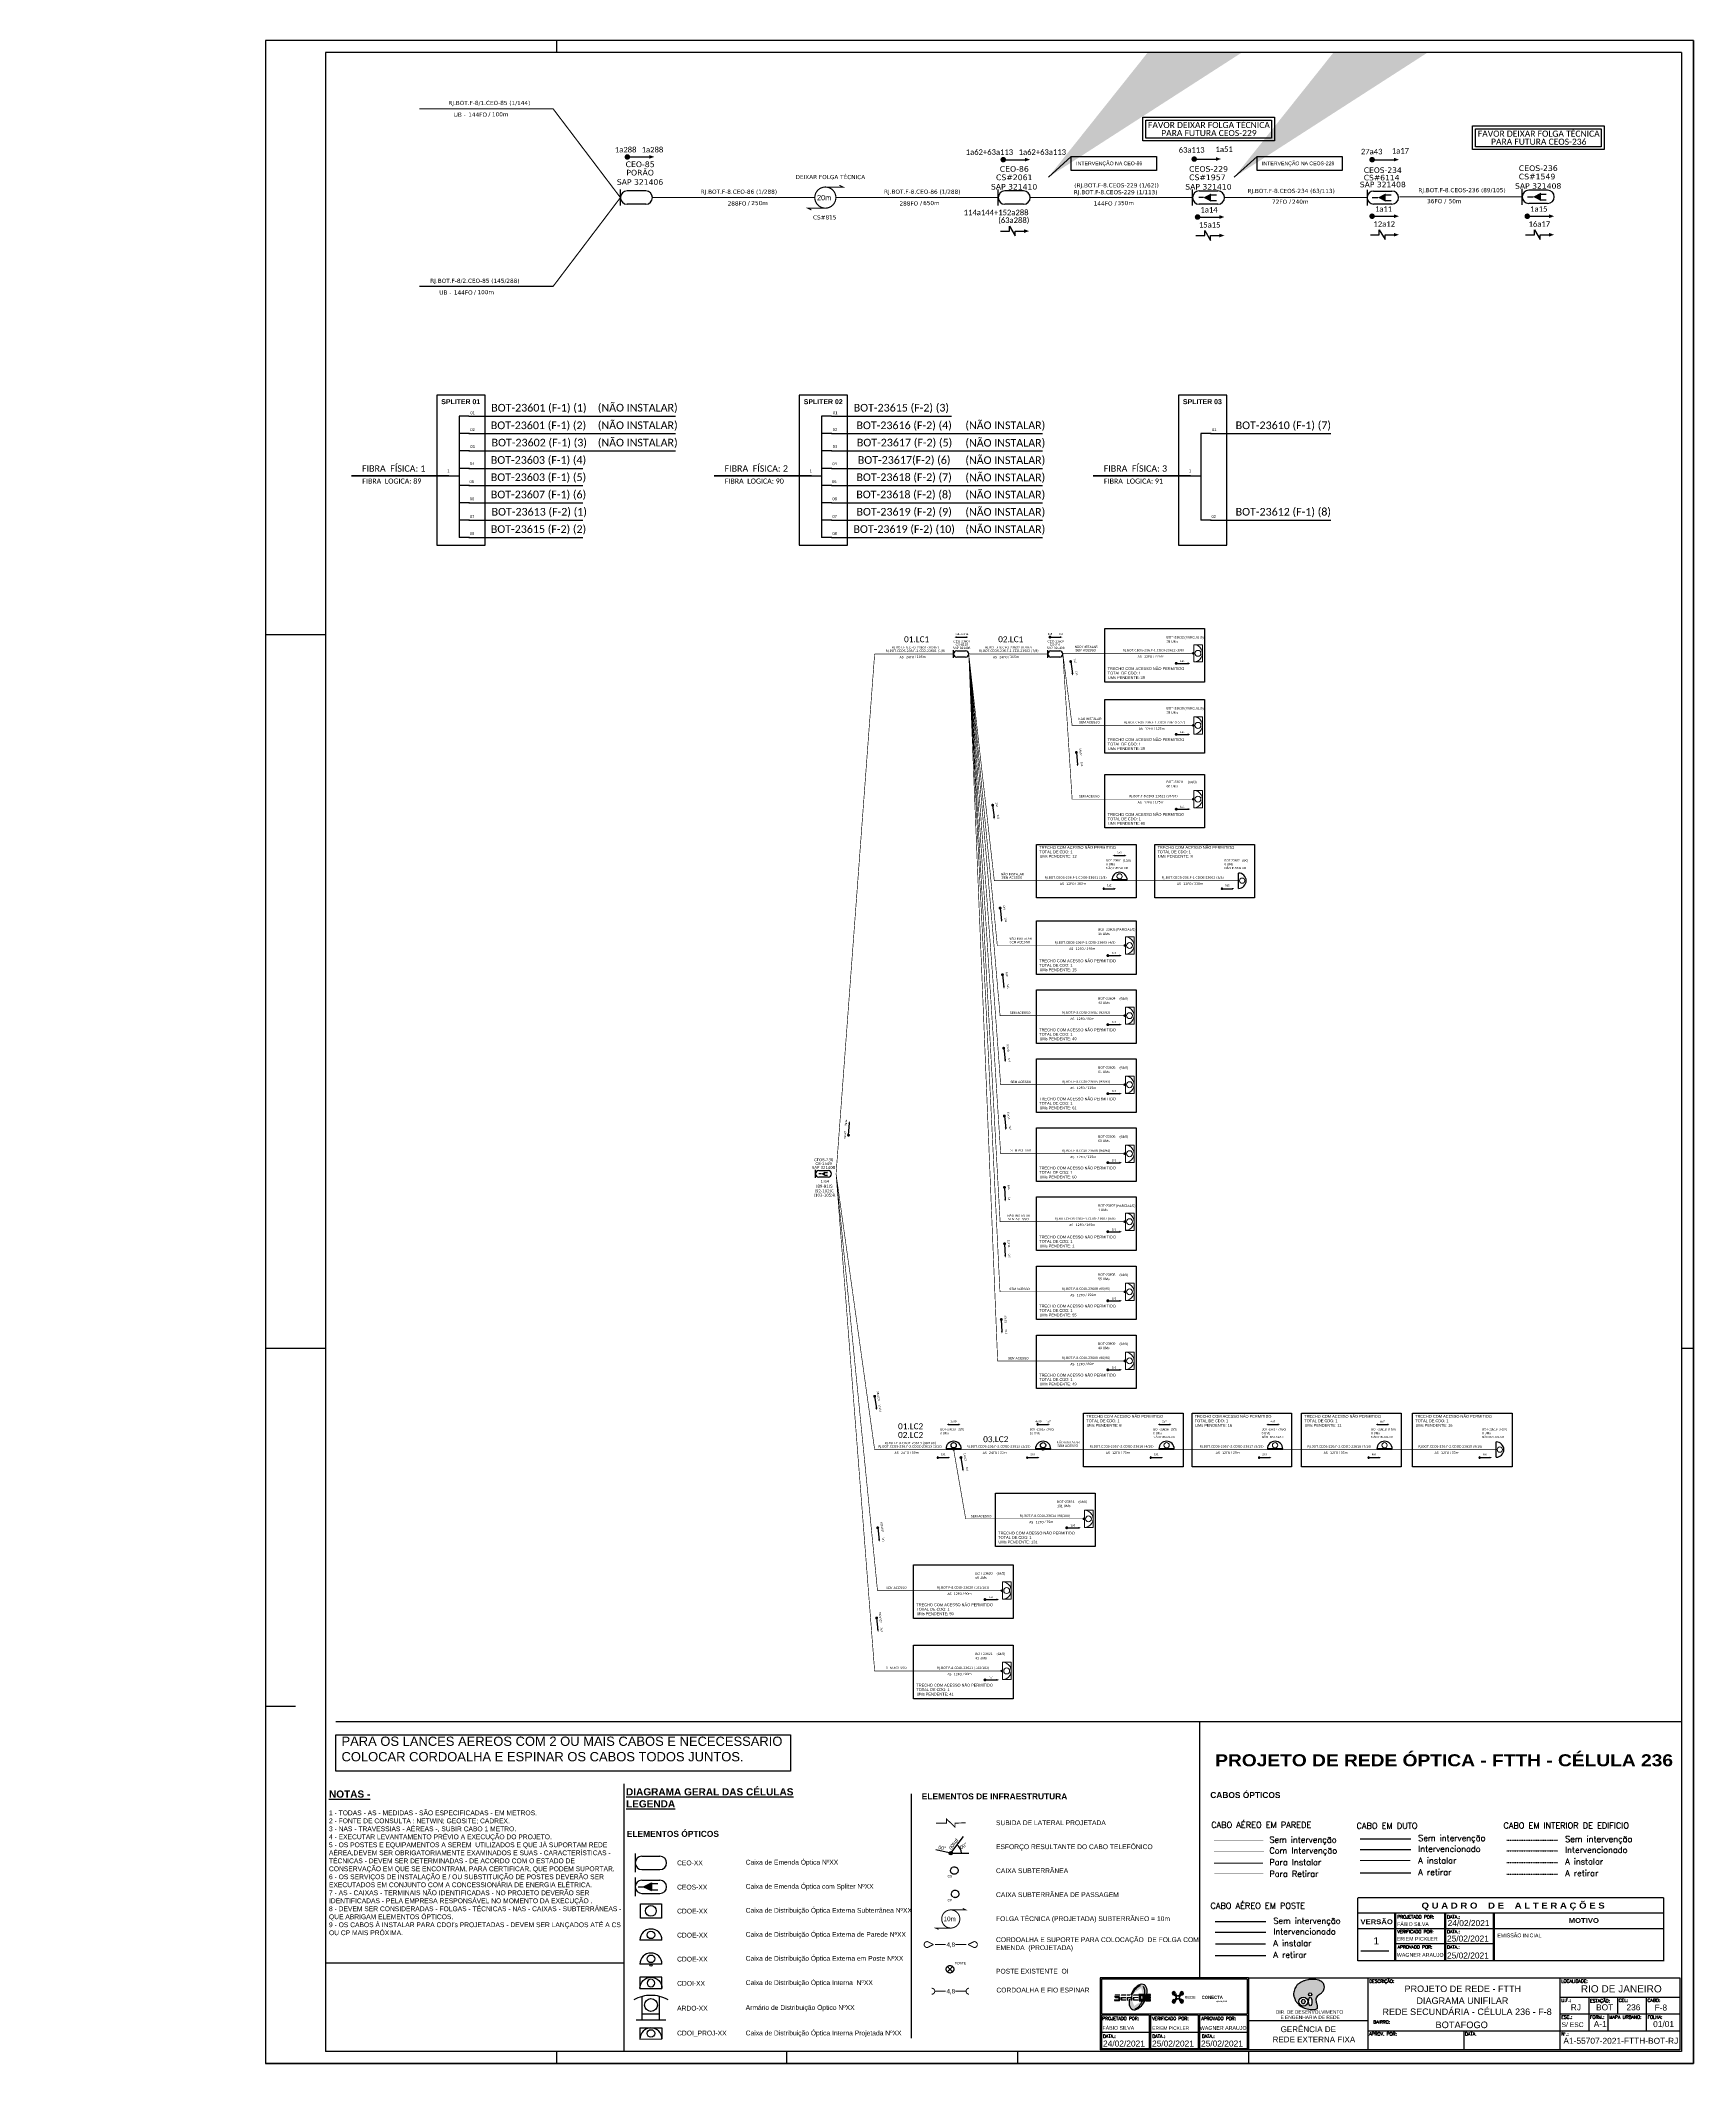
# Paper-space layout 'UN_CEOS-236 F-8' of a CAD drawing. Header units: millimetres. Extents: x 3171 to 6335, y -1687 to 2185.
# The model-space entities are those that its viewports show. They can reach past a viewport. Long polylines and large blocks are cut down to what shows.
import ezdxf
from ezdxf.enums import TextEntityAlignment as Align

# ---------------------------------------------------------------- set-up
doc = ezdxf.new("R2010")
doc.units = ezdxf.units.MM
for name, pattern in [('DIVIDE', [1.25, 0.5, -0.25, 0, -0.25, 0, -0.25]), ('DOT', [0.25, 0, -0.25]), ('PHANTOM2', [1.25, 0.625, -0.125, 0.125, -0.125, 0.125, -0.125])]:
    doc.linetypes.add(name, pattern=pattern)
for name, color, linetype, lineweight in [('10.4-Postes', 1, 'Continuous', 0), ("20.0-LEGENDA DOS CDO'S", 1, 'Continuous', 0), ('20.2-CDO_POSTE', 1, 'Continuous', 5), ('40.1-ETIQUETAS', 1, 'Continuous', 20)]:
    doc.layers.add(name, color=color, linetype=linetype, lineweight=lineweight)
for name, color, linetype in [('20.4-CEOS', 1, 'Continuous'), ('20.5-CABO AÉREO', 1, 'Continuous'), ('20.5-CEO', 1, 'Continuous'), ('CAP a instalar', 1, 'Continuous'), ('CDO_INTERIOR', 1, 'Continuous'), ('CDO_POSTE', 1, 'Continuous'), ('CEO', 1, 'Continuous'), ('CEO1', 1, 'Continuous'), ('CEOS', 1, 'Continuous'), ('Folha', 7, 'Continuous'), ('label_cabos', 7, 'Continuous'), ('SETA', 7, 'Continuous')]:
    doc.layers.add(name, color=color, linetype=linetype)
doc.layers.get('Defpoints').off()
doc.styles.add('ADESK1', font='romans.shx')
doc.styles.add('ARIAL', font='arial.ttf')
doc.styles.add('HMS', font='ariblk.ttf', dxfattribs={"height": 0.17})
doc.styles.add('NORMOGRAFO', font='arial.ttf')
doc.styles.add('ROMANS', font='romans.shx')
doc.styles.add('siredit', font='verdana.ttf')
doc.linetypes.add('FENCELINE1', pattern='A,0.25,-0.1,[133,ltypeshp.shx,S=0.1,R=0,X=-0.1,Y=0],-0.1,1', length=1.45)
doc.dimstyles.new('CL', dxfattribs={"dimtxt": 1, "dimasz": 2, "dimexe": 0.18, "dimexo": 0.0625, "dimgap": 0.09, "dimtad": 0, "dimdec": 0, "dimrnd": 1, "dimzin": 0, "dimdsep": 46, "dimtxsty": 'siredit', "dimblk": 'NONE', "dimcen": 0, "dimse1": 1, "dimse2": 1, "dimsd1": 1, "dimsd2": 1, "dimclrt": 7, "dimadec": 0, "dimazin": 0, "dimtfac": 1, "dimtdec": 0, "dimtofl": 0, "dimtmove": 0, "dimatfit": 3, "dimfxl": 1, "dimtolj": 1, "dimtzin": 0, "dimarcsym": 0})

# ---------------------------------------------------------------- blocks, each defined once
blk = doc.blocks.new('OI')
h = blk.add_hatch(color=40)
edge = h.paths.add_edge_path()
edge.add_spline(control_points=[(4.35, -0.67), (3.92, -0.99), (3.26, -1.5), (2.81, -2.59), (2.9, -3.5), (3.06, -4.27), (3.31, -4.85), (3.37, -5.39), (3.4, -5.88), (3.2, -6.4), (2.54, -6.61), (1.65, -6.63), (0.55, -6.67), (-0.56, -6.42), (-1.61, -6.14), (-2.77, -5.61), (-3.92, -4.77), (-4.89, -3.7), (-5.34, -2.65), (-5.6, -1.94), (-5.85, -0.96), (-5.71, 0.47), (-5.1, 2.02), (-4.14, 3.02), (-3.3, 3.61), (-2.37, 4.16), (-1.36, 4.44), (-0.56, 4.7), (0.79, 4.85), (2.24, 4.97), (3.79, 4.57), (4.67, 4.21), (5.44, 3.65), (5.76, 2.99), (6.03, 2.21), (6.01, 1.46), (5.72, 0.64), (5.31, 0.08), (4.88, -0.38), (4.51, -0.55), (4.35, -0.67)], knot_values=[0, 0, 0, 0, 1.60434, 2.417191, 3.427595, 4.282808, 4.776746, 5.304182, 5.888771, 6.258406, 6.858137, 7.79129, 8.986195, 10.124242, 11.187857, 12.242908, 13.953784, 15.414161, 16.515391, 17.349188, 17.675853, 19.552021, 21.515531, 22.568638, 23.63245, 24.621084, 25.782718, 26.745347, 27.142653, 29.870543, 31.004649, 31.921532, 32.709589, 33.801391, 34.042471, 35.192333, 35.971461, 36.628871, 37.254359, 37.836911, 37.836911, 37.836911, 37.836911], degree=3, periodic=0)
h.paths.add_polyline_path([(1.13, -0.87, -1), (-0.04, -0.87, -1)], flags=16)
edge = h.paths.add_edge_path(flags=16)
edge.add_ellipse((0.56, -3.59), major_axis=(-0.02, 1.71), ratio=0.361305, start_angle=0, end_angle=360)
h.paths.add_polyline_path([(-0.36, -3.62, -1), (-3.8, -3.62, -1)], flags=16)
edge = h.paths.add_edge_path(flags=0)
edge.add_ellipse((-2.08, -3.62), major_axis=(0, 0.885), ratio=0.758294, start_angle=0, end_angle=360)
at = {"color": 40}
for centre, radius in [((-2.08, -3.62), 1.72), ((0.54, -0.87), 0.587)]:
    blk.add_circle(centre, radius, dxfattribs=at)
blk.add_ellipse((-2.08, -3.62), major_axis=(0, 0.885), ratio=0.758294, start_param=-3.141592653589792, end_param=3.141592653589792, dxfattribs=at)
blk.add_ellipse((0.56, -3.59), major_axis=(-0.02, 1.71), ratio=0.361305, dxfattribs=at)
at = {"color": 40, "start_tangent": (-0.800898, -0.598801), "end_tangent": (-0.800898, -0.598801)}
blk.add_spline([(4.35, -0.67), (3.2, -1.78), (2.9, -2.54), (2.92, -3.55), (3.12, -4.38), (3.28, -4.85), (3.37, -5.37), (3.35, -5.95), (3.2, -6.29), (2.66, -6.55), (1.73, -6.63), (0.54, -6.62), (-0.58, -6.41), (-1.6, -6.11), (-2.56, -5.67), (-3.95, -4.67), (-4.89, -3.56), (-5.37, -2.56), (-5.64, -1.78), (-5.72, -1.46), (-5.63, 0.42), (-4.84, 2.22), (-4.13, 2.99), (-3.27, 3.62), (-2.4, 4.09), (-1.3, 4.47), (-0.37, 4.72), (0.02, 4.77), (2.75, 4.8), (3.85, 4.53), (4.69, 4.16), (5.31, 3.68), (5.85, 2.73), (5.93, 2.5), (5.94, 1.35), (5.67, 0.62), (5.29, 0.08), (4.84, -0.36), (4.35, -0.67)], degree=3, dxfattribs=at)
blk = doc.blocks.new('PDO_PRD')
at = {"color": 1}
blk.add_line((2.5, 0), (-2.5, 0), dxfattribs=at)
blk.add_circle((0, 1.19), 0.862, dxfattribs=at)
blk.add_arc((0, 0), 2.5, 0, 180, dxfattribs=at)
blk = doc.blocks.new('PDO_PST')
at = {"color": 0}
blk.add_line((2.5, 0), (-2.5, 0), dxfattribs=at)
for centre, radius in [((0, 1.19), 0.862), ((0, -0.25), 0.25)]:
    blk.add_circle(centre, radius, dxfattribs=at)
blk.add_arc((0, 0), 2.5, 0, 180, dxfattribs=at)
blk = doc.blocks.new('PDO_EDF')
at = {"color": 1}
for p, q in [((-2.5, 0), (-2.5, 2.5)), ((-2.5, 2.5), (2.5, 2.5)), ((2.5, 0), (-2.5, 0)), ((2.5, 2.5), (2.5, 0))]:
    blk.add_line(p, q, dxfattribs=at)
blk.add_circle((0, 1.19), 0.862, dxfattribs=at)
blk.add_arc((0, 0), 2.5, 0, 180, dxfattribs=at)
blk = doc.blocks.new('PDO_CVP')
at = {"color": 1}
blk.add_lwpolyline([(0, 1.62), (0, -1.62), (-4.72, -1.63), (-4.73, 1.61)], close=True, dxfattribs=at)
blk.add_circle((-2.36, -0.01), 1.21, dxfattribs=at)
blk = doc.blocks.new('LOGOTIPO REDE CONECTA')
h = blk.add_hatch(color=40)
h.dxf.hatch_style = 1
h.paths.add_polyline_path([(2086.7, 1517.1), (2086.3, 1517.1, 0.924122), (2086.5, 1514, -0.371445), (2088.6, 1512.1, -0.414214), (2090, 1513.5, -0.416703), (2088, 1515.6, 0.373404)])
h.paths.add_polyline_path([(2095, 1515.4), (2095, 1515.7, 0.929009), (2092, 1515.6, -0.416703), (2090, 1513.5, -0.414214), (2091.4, 1512, -0.371445), (2093.5, 1514, 0.373557)])
h.paths.add_polyline_path([(2093.5, 1510.1, -0.416703), (2091.4, 1512.1, -0.414214), (2090, 1510.7, -0.371445), (2092, 1508.5, 0.924122), (2095, 1508.4), (2095, 1508.8, 0.373404)])
h.paths.add_polyline_path([(2090, 1510.7, -0.414214), (2088.6, 1512, -0.416703), (2086.5, 1510.1, 0.913444), (2086.3, 1507.1), (2086.7, 1507.1, 0.364971), (2088, 1508.5, -0.371445)])
at = {"color": 40}
for points in [[(2086.5, 1514, -0.370562), (2088.6, 1512.1)], [(2088, 1515.6, 0.416703), (2090, 1513.5)], [(2092, 1515.6, -0.416703), (2090, 1513.5)], [(2093.5, 1514, 0.370562), (2091.4, 1512)], [(2086.5, 1510.1, 0.416703), (2088.6, 1512)], [(2088, 1508.5, -0.370562), (2090, 1510.7)], [(2092, 1508.5, 0.370562), (2090, 1510.7)], [(2093.5, 1510.1, -0.416703), (2091.4, 1512.1)]]:
    blk.add_lwpolyline(points, format="xyb", dxfattribs=at)
blk.add_circle((2090, 1512.1), 1.4, dxfattribs=at)
for centre, start, end in [((2086.5, 1515.6), 1.6038, 267.7221), ((2093.5, 1515.5), 271.6274, 177.7457), ((2086.5, 1508.6), 92.3533, 358.4716), ((2093.5, 1508.6), 182.2779, 88.3962)]:
    blk.add_arc(centre, 1.51, start, end, dxfattribs=at)
at = {"width": 46.358, "attachment_point": 1}
for s, insert, char_height in [('{\\fBankGothic Md BT|b0|i0|c0|p34;REDE }', (2095.9, 1513.3), 2.5), ('{\\fBankGothic Md BT|b1|i0|c0|p34; CONECTA}', (2109.7, 1513.4), 2.7)]:
    blk.add_mtext(s, dxfattribs=dict(at, insert=insert, char_height=char_height))
at = {"color": 40, "insert": (2123.2, 1509.6), "char_height": 1.5, "width": 46.358, "attachment_point": 1}
blk.add_mtext('{\\fBankGothic Md BT|b0|i0|c0|p34;operações }', dxfattribs=at)
blk = doc.blocks.new('CEOS_RP_CT_DRT')
at = {"layer": '20.4-CEOS', "color": 0}
for p, q in [((-4.54, 1.19), (-1.19, 1.19)), ((-1.19, -1.19), (-4.54, -1.19))]:
    blk.add_line(p, q, dxfattribs=at)
for points in [[(-5.73, -1.43), (-5.73, 1.44)], [(-3.79, 0), (-4.59, 0)], [(-2.47, 0.48), (-1.45, 0.48)], [(-2.47, -0.52), (-1.45, -0.52)]]:
    blk.add_lwpolyline(points, dxfattribs=at)
blk.add_lwpolyline([(-3.79, 0, 0, 1.47, 0), (-2.41, 0, 1.47, 1.47, 0)], format="xyseb", dxfattribs=at)
for centre, start, end in [((-4.54, 0), 90, 270), ((-1.19, 0), 270, 90)]:
    blk.add_arc(centre, 1.19, start, end, dxfattribs=at)
at = {"layer": '20.4-CEOS', "color": 7, "style": 'siredit'}
for tag, p in [('Nº_DA_CEOS', (-2.86, 5.6)), ('LOCAL', (-2.86, 4.24)), ('SAP', (-2.86, 2.78)), ('RACIO_SPLITAGEM', (-2.86, -1.88)), ('FIBRAS_SPLITTER', (-2.86, -3.58)), ('RESERVA_FINAIS', (-2.86, -6.39)), ('FIBRAS_TOP_C', (-2.86, -5.08))]:
    blk.add_attdef(tag, text='', height=1.01, dxfattribs=at).set_placement(p, align=Align.TOP_CENTER)
blk = doc.blocks.new('ETIQUETA_RS5F')
at = {"layer": '40.1-ETIQUETAS', "color": 0, "style": 'siredit'}
blk.add_text('/', height=1.5, dxfattribs=at).set_placement((1.55, -1.95), align=Align.MIDDLE_RIGHT)
for tag, p in [('ETIQUETA_R_SECUNDARIA', (1.18, 2.1)), ('ETIQUETA_R_PRIMARIA', (1.18, 4.1)), ('F_ATIVAS/F_MORTAS', (1.11, -4.24))]:
    blk.add_attdef(tag, text='', height=1.5, dxfattribs=at).set_placement(p, align=Align.MIDDLE_CENTER)
for tag, p in [('TIPO_CABO', (-6.62, -2.12)), ('CAP_CABO', (0.37, -2.09))]:
    blk.add_attdef(tag, text='', height=1.5, dxfattribs=at).set_placement(p, align=Align.MIDDLE_RIGHT)
blk.add_attdef('METROS', text='', height=1.5, dxfattribs=at).set_placement((2.11, -1.95), align=Align.MIDDLE_LEFT)
for tag, p in [('FUSÃO_1', (0.82, -8.39)), ('FUSÃO_2', (0.82, -10.6)), ('FUSÃO_3', (0.82, -12.93)), ('FUSÃO_4', (0.82, -15.14)), ('FUSÃO_5', (0.82, -17.16))]:
    blk.add_attdef(tag, text='', height=1.5, dxfattribs=at).set_placement(p, align=Align.CENTER)
blk = doc.blocks.new('CDOE POSTE_')
at = {"color": 1}
blk.add_line((12.92, -5.49), (-2.38, -5.49), dxfattribs=at)
for centre, radius in [((5.27, -1.86), 2.64), ((5.27, -6.2), 0.708)]:
    blk.add_circle(centre, radius, dxfattribs=at)
blk.add_arc((5.27, -5.49), 7.65, 0, 180, dxfattribs=at)
blk = doc.blocks.new('CEO')
at = {"layer": '20.4-CEOS'}
for p, q in [((-6.19, -0.53), (-6.19, 5.68)), ((-3.61, 5.15), (3.61, 5.15)), ((3.61, 0), (-3.61, 0))]:
    blk.add_line(p, q, dxfattribs=at)
for centre, start, end in [((-3.61, 2.58), 90, 270), ((3.61, 2.58), 270, 90)]:
    blk.add_arc(centre, 2.58, start, end, dxfattribs=at)
blk = doc.blocks.new('CDOE-TEXTO PADRÃO')
at = {"layer": "20.0-LEGENDA DOS CDO'S", "color": 0, "style": 'ARIAL'}
for tag, p in [('CDO_N', (0.49, 7.39)), ('SAP', (0.51, 1.67)), ('CORDOALHA', (0.5, 4.33)), ('SPLITER_1', (0.59, -0.91)), ('(XX-XX_F)S', (0.54, -8.29)), ('SPLITER_2', (0.6, -3.55)), ('(XX-XX_L)S', (0.55, -10.83)), ('UMS', (0.55, -13.15))]:
    blk.add_attdef(tag, p, '', height=1.7, rotation=0.11799, dxfattribs=at)
blk.add_attdef('FIBRAS_UTILIZADAS', text='', height=1.7, rotation=0.11799, dxfattribs=at).set_placement((19.77, 7.43), align=Align.CENTER)
blk = doc.blocks.new('*U17')
at = {"layer": '20.5-CEO'}
for p, q in [((-1.56, 1.26), (1.8, 1.26)), ((1.8, -1.13), (-1.56, -1.13))]:
    blk.add_line(p, q, dxfattribs=at)
blk.add_lwpolyline([(-2.75, 1.51), (-2.75, -1.38)], dxfattribs=at)
for centre, start, end in [((-1.56, 0.07), 90, 270), ((1.8, 0.07), 270, 90)]:
    blk.add_arc(centre, 1.2, start, end, dxfattribs=at)
at = {"layer": '20.5-CEO', "color": 7, "style": 'siredit'}
for tag, p in [('LOCAL', (0.12, 4.23)), ('FID', (0.11, 5.61)), ('SAP', (0.12, 2.97)), ('FIBRAS_RESERVA', (0.12, -1.94))]:
    blk.add_attdef(tag, text='', height=1.01, dxfattribs=at).set_placement(p, align=Align.TOP_CENTER)
for tag, flags, p in [('ID_ATIVIDADE', 3, (0.11, -3.51)), ('FATOR', 1, (0.11, -4.82))]:
    blk.add_attdef(tag, text='', height=1.01, dxfattribs=dict(at, flags=flags)).set_placement(p, align=Align.TOP_CENTER)
at = {"layer": '20.5-CEO', "color": 7, "style": 'siredit', "flags": 3}
blk.add_attdef('QTDE', (-4.88, -7.06), '', height=1.01, dxfattribs=at)
blk = doc.blocks.new('_None')
blk = doc.blocks.new('*U19')
at = {"color": 3}
blk.add_lwpolyline([(0.0000405, 0.000041), (0.0001936, 0.000041), (0.0001936, 0.0000158), (0.0000405, 0.0000158)], close=True, dxfattribs=at)
at = {"color": 3, "style": 'ARIAL'}
blk.add_attdef('SERVIÇO_EM_EMENDA_EXIST', text='', height=0.00000666, dxfattribs=at).set_placement((0.0001321, 0.0000254), align=Align.RIGHT)
blk.add_attdef('FID', (0.0001344, 0.0000254), '', height=0.00000666, dxfattribs=at)
at = {"layer": '10.4-Postes', "lineweight": 0, "style": 'ROMANS'}
for tag, p, flags in [('ID_ATIVIDADE', (-0.0000068, -0.0000086), 3), ('QTDE', (-0.000006, -0.000014), 3), ('FATOR', (-0.0000019, -0.0000113), 1)]:
    blk.add_attdef(tag, p, '', height=0.00000209, dxfattribs=dict(at, flags=flags))
at = {"color": 3}
blk.add_leader([(-0.0000002, 0.0000042), (0.0000405, 0.000041)], dimstyle='CL', override={"dimgap": 0.09, "dimtad": 0}, dxfattribs=at)

msp = doc.modelspace()

# ---------------------------------------------------------------- linework, layer by layer
at = {"color": 7, "linetype": 'Continuous'}
for p, q in [((3610.44, 18.11, 2), (3610.44, -25.28, 2)), ((3613.96, 18.11, 2), (3610.44, 18.11, 2)), ((3740.08, 18.11, 2), (3740.08, -25.28, 2)), ((3743.6, 18.11, 2), (3740.08, 18.11, 2)), ((3614.14, 11.83, 2), (3610.44, 11.83, 2)), ((3743.77, 11.83, 2), (3740.08, 11.83, 2)), ((3875.68, 11.83, 2), (3875.68, -19.1, 2)), ((3879.38, 11.83, 2), (3875.68, 11.83, 2)), ((3614.14, 5.64, 2), (3610.44, 5.64, 2)), ((3743.77, 5.64, 2), (3740.08, 5.64, 2)), ((3606.79, -3.32, 2), (3610.43, -3.32, 2)), ((3614.14, -0.59, 2), (3610.44, -0.59, 2)), ((3614.14, -6.75, 2), (3610.44, -6.75, 2)), ((3736.43, -3.32, 2), (3740.06, -3.32, 2)), ((3743.77, -0.59, 2), (3740.08, -0.59, 2)), ((3743.77, -6.75, 2), (3740.08, -6.75, 2)), ((3872.03, -3.32, 2), (3875.67, -3.32, 2)), ((3614.14, -12.91, 2), (3610.44, -12.91, 2)), ((3743.77, -12.91, 2), (3740.08, -12.91, 2)), ((3614.14, -19.1, 2), (3610.44, -19.1, 2)), ((3743.77, -19.1, 2), (3740.08, -19.1, 2)), ((3879.38, -19.1, 2), (3875.68, -19.1, 2)), ((3614.14, -25.28, 2), (3610.44, -25.28, 2)), ((3743.77, -25.28, 2), (3740.08, -25.28, 2))]:
    msp.add_line(p, q, dxfattribs=at)
at = {"color": 10, "linetype": 'Continuous'}
for p, q in [((3613.96, 18.11, 2), (3687.82, 18.11, 2)), ((3743.6, 18.11, 2), (3786.56, 18.11, 2)), ((3613.96, 11.83, 2), (3687.82, 11.83, 2)), ((3743.6, 11.83, 2), (3819.1, 11.83, 2)), ((3879.2, 11.83, 2), (3922.16, 11.83, 2)), ((3613.96, 5.64, 2), (3687.82, 5.64, 2)), ((3743.6, 5.64, 2), (3819.1, 5.64, 2)), ((3613.96, -0.59, 2), (3654.68, -0.59, 2)), ((3613.96, -6.75, 2), (3654.68, -6.75, 2)), ((3743.6, -0.59, 2), (3819.1, -0.59, 2)), ((3743.6, -6.75, 2), (3819.1, -6.75, 2)), ((3613.96, -12.91, 2), (3654.68, -12.91, 2)), ((3743.6, -12.91, 2), (3819.1, -12.91, 2)), ((3613.96, -19.1, 2), (3654.68, -19.1, 2)), ((3743.6, -19.1, 2), (3819.1, -19.1, 2)), ((3879.2, -19.1, 2), (3922.16, -19.1, 2)), ((3613.96, -25.28, 2), (3654.68, -25.28, 2)), ((3743.6, -25.28, 2), (3819.1, -25.28, 2))]:
    msp.add_line(p, q, dxfattribs=at)
at = {"color": 1, "linetype": 'Continuous', "lineweight": 60}
for p, q in [((3606.79, -3.32, 2), (3571.99, -3.32, 2)), ((3736.43, -3.32, 2), (3701.63, -3.32, 2)), ((3872.03, -3.32, 2), (3837.23, -3.32, 2))]:
    msp.add_line(p, q, dxfattribs=at)
at = {"color": 8}
for p, q in [((3902.4, -257.3, 2), (3902.4, -245.4, 2)), ((3815.81, -250.8, 2), (3803.91, -250.8, 2)), ((3852.4, -693.27, 2), (3840.51, -693.27, 2)), ((3936.76, -693.27, 2), (3924.86, -693.27, 2)), ((4021.94, -693.27, 2), (4010.05, -693.27, 2)), ((4102.85, -699.77, 2), (4102.85, -687.87, 2))]:
    msp.add_line(p, q, dxfattribs=at)
at = {"color": 3, "ltscale": 9e-07}
for points in [[(3789.11, 242.11), (3836.34, 242.11), (3836.34, 233.59), (3789.11, 233.59)], [(3790.16, 241.06), (3835.29, 241.06), (3835.29, 234.64), (3790.16, 234.64)], [(3907.46, 238.99), (3954.7, 238.99), (3954.7, 230.48), (3907.46, 230.48)], [(3908.51, 237.94), (3953.65, 237.94), (3953.65, 231.53), (3908.51, 231.53)]]:
    msp.add_lwpolyline(points, close=True, dxfattribs=at)
at = {"color": 0, "const_width": 0.99}
for points in [[(3603.67, 227.85, 1), (3604.66, 227.85, 1)], [(3738.54, 226.87, 1), (3739.53, 226.87, 1)], [(3807.07, 227.09, 1), (3808.06, 227.09, 1)], [(3870.92, 226.87, 1), (3871.91, 226.87, 1)], [(3808.27, 206.3, 1), (3809.26, 206.3, 1)], [(3870.91, 206.58, 1), (3871.9, 206.58, 1)], [(3926.59, 206.58, 1), (3927.58, 206.58, 1)]]:
    msp.add_lwpolyline(points, format="xyb", close=True, dxfattribs=at)
at = {"color": 5, "const_width": 0.42}
msp.add_lwpolyline([(3675.2, 217.05, 1.000012), (3675.2, 209.49, 0.999978)], format="xyb", close=True, dxfattribs=at)
at = {"color": 5, "const_width": 0.394}
for points in [[(3675.2, 217.05), (3681.5, 217.05), (3680.24, 217.68)], [(3675.2, 209.49), (3668.9, 209.49), (3670.16, 208.86)]]:
    msp.add_lwpolyline(points, dxfattribs=at)
at = {"color": 0}
for points in [[(3741.24, 201.25), (3741.24, 203.01), (3743.34, 199.51), (3743.34, 201.25)], [(3811.32, 199.66), (3811.32, 201.41), (3813.41, 197.91), (3813.41, 199.66)], [(3873.96, 199.94), (3873.96, 201.69), (3876.05, 198.19), (3876.05, 199.94)], [(3929.64, 199.94), (3929.64, 201.69), (3931.74, 198.19), (3931.74, 199.94)]]:
    msp.add_lwpolyline(points, dxfattribs=at)
at = {"color": 7, "elevation": 2}
for points in [[(3602.47, -28.1), (3619.75, -28.1), (3619.75, 25.56), (3602.47, 25.56)], [(3732.11, -28.1), (3749.39, -28.1), (3749.39, 25.56), (3732.11, 25.56)], [(3867.71, -28.1), (3884.99, -28.1), (3884.99, 25.56), (3867.71, 25.56)]]:
    msp.add_lwpolyline(points, close=True, dxfattribs=at)
at = {"color": 3}
for points, elevation in [([(3798.47, -55.31), (3875.94, -55.31), (3875.94, -96.95), (3798.47, -96.95)], 2), ([(3798.47, -110.52), (3875.94, -110.52), (3875.94, -152.17), (3798.47, -152.17)], 2), ([(3798.47, -168.71), (3875.94, -168.71), (3875.94, -210.35), (3798.47, -210.35)], 2), ([(3745.29, -223.1), (3822.76, -223.1), (3822.76, -264.75), (3745.29, -264.75)], 2.94), ([(3837.29, -223.1), (3914.75, -223.1), (3914.75, -264.75), (3837.29, -264.75)], 2.94), ([(3745.25, -282.56), (3822.72, -282.56), (3822.72, -324.2), (3745.25, -324.2)], 2), ([(3745.25, -336.26), (3822.72, -336.26), (3822.72, -377.9), (3745.25, -377.9)], 2), ([(3745.25, -389.96), (3822.72, -389.96), (3822.72, -431.6), (3745.25, -431.6)], 2), ([(3745.25, -443.65), (3822.72, -443.65), (3822.72, -485.3), (3745.25, -485.3)], 2), ([(3745.25, -497.35), (3822.72, -497.35), (3822.72, -538.99), (3745.25, -538.99)], 2), ([(3745.25, -551.05), (3822.72, -551.05), (3822.72, -592.69), (3745.25, -592.69)], 2), ([(3745.25, -604.75), (3822.72, -604.75), (3822.72, -646.39), (3745.25, -646.39)], 2), ([(3781.89, -665.58), (3859.35, -665.58), (3859.35, -707.22), (3781.89, -707.22)], 2.94), ([(3866.24, -665.58), (3943.71, -665.58), (3943.71, -707.22), (3866.24, -707.22)], 2.94), ([(3951.43, -665.58), (4028.9, -665.58), (4028.9, -707.22), (3951.43, -707.22)], 2.94), ([(4037.73, -665.58), (4115.2, -665.58), (4115.2, -707.22), (4037.73, -707.22)], 2.94), ([(3713.31, -727.61), (3790.78, -727.61), (3790.78, -769.25), (3713.31, -769.25)], 2), ([(3649.65, -783.39), (3727.12, -783.39), (3727.12, -825.04), (3649.65, -825.04)], 2), ([(3649.65, -845.9), (3727.12, -845.9), (3727.12, -887.54), (3649.65, -887.54)], 2)]:
    msp.add_lwpolyline(points, close=True, dxfattribs=dict(at, elevation=elevation))
at = {"const_width": 1.13, "elevation": 2}
for points in [[(3755.61, -61.36, -1), (3755.77, -62.47, -1)], [(3853.38, -82.33, 1), (3854.51, -82.33, 1)], [(3853.38, -137.54, 1), (3854.51, -137.54, 1)], [(3853.38, -195.73, 1), (3854.51, -195.73, 1)], [(3800.16, -309.58, 1), (3801.29, -309.58, 1)], [(3800.16, -363.28, 1), (3801.29, -363.28, 1)], [(3800.16, -416.98, 1), (3801.29, -416.98, 1)], [(3598.95, -449.83, 1), (3599.03, -448.7, 1)], [(3800.16, -470.67, 1), (3801.29, -470.67, 1)], [(3800.16, -524.37, 1), (3801.29, -524.37, 1)], [(3800.16, -578.07, 1), (3801.29, -578.07, 1)], [(3800.16, -631.77, 1), (3801.29, -631.77, 1)], [(3619.26, -651.8, -1), (3619.42, -652.92, -1)], [(3686.36, -699.46, -1), (3686.54, -700.58, -1)], [(3621.66, -754.06, -1), (3621.79, -755.18, -1)], [(3768.22, -754.63, 1), (3769.35, -754.63, 1)], [(3704.56, -810.42, 1), (3705.69, -810.42, 1)], [(3620.83, -824.21, -1), (3620.95, -825.33, -1)], [(3704.56, -872.92, 1), (3705.69, -872.92, 1)]]:
    msp.add_lwpolyline(points, format="xyb", close=True, dxfattribs=at)
at = {"const_width": 1.13}
for points in [[(3771.76, -80.4, -1), (3771.92, -81.51, -1)], [(3776.21, -151.04, -1), (3776.32, -152.16, -1)], [(3711.04, -192.09, -1), (3711.16, -193.21, -1)], [(3716.89, -272.11, -1), (3717.01, -273.23, -1)], [(3718.7, -323.94, -1), (3718.83, -325.06, -1)], [(3719.64, -381.07, -1), (3719.77, -382.19, -1)], [(3720.15, -433.81, -1), (3720.28, -434.93, -1)], [(3720.31, -489.33, -1), (3720.37, -490.45, -1)], [(3720.36, -533.17, -1), (3720.42, -534.29, -1)], [(3717.8, -592.08, -1), (3717.86, -593.21, -1)]]:
    msp.add_lwpolyline(points, format="xyb", close=True, dxfattribs=at)
at = {"elevation": 2}
for points in [[(3796.98, -257.56, 1), (3797.98, -257.56, 1)], [(3888.97, -257.56, 1), (3889.97, -257.56, 1)], [(3745.57, -674.18, 1), (3746.57, -674.18, 1)], [(3667.9, -700.03, 1), (3668.9, -700.03, 1)], [(3737.48, -700.03, 1), (3738.48, -700.03, 1)], [(3833.57, -700.03, 1), (3834.57, -700.03, 1)], [(3917.92, -700.03, 1), (3918.92, -700.03, 1)], [(4003.11, -700.03, 1), (4004.11, -700.03, 1)], [(4089.42, -700.03, 1), (4090.42, -700.03, 1)]]:
    msp.add_lwpolyline(points, format="xyb", close=True, dxfattribs=at)
at = {"color": 8}
for centre, start, end in [((3809.86, -250.8, 2), 0, 180), ((3902.4, -251.35, 2), 270, 90), ((3846.45, -693.27, 2), 0, 180), ((3930.81, -693.27, 2), 0, 180), ((4016, -693.27, 2), 0, 180), ((4102.85, -693.82, 2), 270, 90)]:
    msp.add_arc(centre, 5.95, start, end, dxfattribs=at)
at = {"layer": '20.2-CDO_POSTE', "color": 8}
for centre in [(3809.86, -247.97, 2), (3905.23, -251.35, 2), (3846.45, -690.45, 2), (3930.81, -690.45, 2), (4016, -690.45, 2), (4105.68, -693.82, 2)]:
    msp.add_circle(centre, 2.05, dxfattribs=at)
at = {"layer": '20.4-CEOS', "color": 5}
for p, q in [((3610.76, 215.66), (3604.05, 215.66)), ((3610.76, 210.88), (3604.05, 210.88)), ((3746.34, 215.66), (3739.63, 215.66)), ((3746.34, 210.88), (3739.63, 210.88)), ((3809.36, 215.66), (3816.07, 215.66)), ((3816.07, 210.88), (3809.36, 210.88))]:
    msp.add_line(p, q, dxfattribs=at)
at = {"layer": '20.4-CEOS', "color": 8}
for p, q in [((3934.4, 215.94), (3927.68, 215.94)), ((3934.4, 211.16), (3927.68, 211.16))]:
    msp.add_line(p, q, dxfattribs=at)
at = {"layer": '20.4-CEOS', "color": 5}
for points in [[(3601.66, 210.38), (3601.66, 216.16)], [(3737.24, 210.38), (3737.24, 216.16)], [(3806.97, 210.38), (3806.97, 216.16)], [(3810.86, 213.27), (3809.25, 213.27)], [(3813.51, 214.22), (3815.55, 214.22)], [(3813.51, 212.23), (3815.55, 212.23)]]:
    msp.add_lwpolyline(points, dxfattribs=at)
msp.add_lwpolyline([(3810.86, 213.27, 0, 2.95, 0), (3813.63, 213.27, 2.95, 2.95, 0)], format="xyseb", dxfattribs=at)
at = {"layer": '20.4-CEOS', "color": 1}
for points in [[(3871.46, 213.28), (3873.5, 213.28)], [(3876.15, 214.23), (3878.19, 214.23)], [(3876.15, 212.24), (3878.19, 212.24)]]:
    msp.add_lwpolyline(points, dxfattribs=at)
msp.add_lwpolyline([(3873.5, 213.28, 0, 2.95, 0), (3876.27, 213.28, 2.95, 2.95, 0)], format="xyseb", dxfattribs=at)
at = {"layer": '20.4-CEOS', "color": 8}
for points in [[(3925.29, 210.67), (3925.29, 216.44)], [(3927.15, 213.55), (3929.19, 213.55)], [(3931.83, 214.5), (3933.87, 214.5)], [(3931.83, 212.51), (3933.87, 212.51)]]:
    msp.add_lwpolyline(points, dxfattribs=at)
msp.add_lwpolyline([(3929.19, 213.55, 0, 2.95, 0), (3931.96, 213.55, 2.95, 2.95, 0)], format="xyseb", dxfattribs=at)
at = {"layer": '20.4-CEOS', "color": 5}
for centre, start, end in [((3604.05, 213.27), 90, 270), ((3610.76, 213.27), 270, 90), ((3739.63, 213.27), 90, 270), ((3746.34, 213.27), 270, 90), ((3809.36, 213.27), 90, 270), ((3816.07, 213.27), 270, 90)]:
    msp.add_arc(centre, 2.39, start, end, dxfattribs=at)
at = {"layer": '20.4-CEOS', "color": 8}
for centre, start, end in [((3927.68, 213.55), 90, 270), ((3934.4, 213.55), 270, 90)]:
    msp.add_arc(centre, 2.39, start, end, dxfattribs=at)
at = {"layer": '20.5-CABO AÉREO', "color": 5, "ltscale": 50, "const_width": 0.4}
for points in [[(3529.44, 245.1), (3577.52, 245.1), (3601.66, 213.27)], [(3529.44, 181.44), (3577.52, 181.44), (3601.66, 213.27)], [(3613.16, 213.27), (3671.42, 213.27)]]:
    msp.add_lwpolyline(points, dxfattribs=at)
at = {"layer": '20.5-CABO AÉREO', "ltscale": 50, "const_width": 0.4}
for points in [[(3818.47, 213.27), (3869.62, 213.27)], [(3818.53, 213.27), (3818.5, 213.27), (3818.47, 213.27)], [(3881.16, 213.55), (3925.29, 213.55)]]:
    msp.add_lwpolyline(points, dxfattribs=at)
at = {"layer": '40.1-ETIQUETAS', "color": 8}
for p, q in [((3867.65, -81.23, 2), (3867.65, -67.81, 2)), ((3867.65, -137.29, 2), (3867.65, -123.87, 2)), ((3814.43, -308.48, 2), (3814.43, -295.06, 2)), ((3814.43, -523.27, 2), (3814.43, -509.85, 2))]:
    msp.add_line(p, q, dxfattribs=at)
at = {"layer": '40.1-ETIQUETAS', "color": 251, "true_color": 0x636466}
for p, q in [((3867.65, -194.63, 2), (3867.65, -181.21, 2)), ((3814.43, -363.03, 2), (3814.43, -349.61, 2)), ((3814.43, -416.72, 2), (3814.43, -403.3, 2)), ((3814.43, -470.42, 2), (3814.43, -457, 2)), ((3814.43, -577.82, 2), (3814.43, -564.4, 2)), ((3814.43, -631.51, 2), (3814.43, -618.09, 2)), ((3782.49, -754.38, 2), (3782.49, -740.96, 2)), ((3718.83, -810.16, 2), (3718.83, -796.74, 2)), ((3718.83, -872.67, 2), (3718.83, -859.25, 2))]:
    msp.add_line(p, q, dxfattribs=at)
at = {"layer": '40.1-ETIQUETAS', "color": 5, "const_width": 0.4}
for points in [[(3678.98, 213.27), (3737.24, 213.27)], [(3748.71, 213.27), (3806.97, 213.27)]]:
    msp.add_lwpolyline(points, dxfattribs=at)
at = {"layer": '40.1-ETIQUETAS', "color": 8, "elevation": 2}
for points in [[(3867.65, -67.81), (3874.37, -67.81), (3874.37, -81.26), (3867.65, -81.26)], [(3867.65, -123.87), (3874.37, -123.87), (3874.37, -137.32), (3867.65, -137.32)], [(3814.43, -295.06), (3821.15, -295.06), (3821.15, -308.51), (3814.43, -308.51)], [(3814.43, -509.85), (3821.15, -509.85), (3821.15, -523.3), (3814.43, -523.3)]]:
    msp.add_lwpolyline(points, close=True, dxfattribs=at)
at = {"layer": '40.1-ETIQUETAS', "color": 251, "true_color": 0x636466, "elevation": 2}
for points in [[(3867.65, -181.21), (3874.37, -181.21), (3874.37, -194.66), (3867.65, -194.66)], [(3814.43, -349.61), (3821.15, -349.61), (3821.15, -363.05), (3814.43, -363.05)], [(3814.43, -403.3), (3821.15, -403.3), (3821.15, -416.75), (3814.43, -416.75)], [(3814.43, -457), (3821.15, -457), (3821.15, -470.45), (3814.43, -470.45)], [(3814.43, -564.4), (3821.15, -564.4), (3821.15, -577.84), (3814.43, -577.84)], [(3814.43, -618.09), (3821.15, -618.09), (3821.15, -631.54), (3814.43, -631.54)], [(3782.49, -740.96), (3789.21, -740.96), (3789.21, -754.41), (3782.49, -754.41)], [(3718.83, -796.74), (3725.55, -796.74), (3725.55, -810.19), (3718.83, -810.19)], [(3718.83, -859.25), (3725.55, -859.25), (3725.55, -872.7), (3718.83, -872.7)]]:
    msp.add_lwpolyline(points, close=True, dxfattribs=at)
msp.add_lwpolyline([(3589.32, -479.35, 0.467, 0.467, 0), (3621.55, -803.46, 0.467, 0.467, 0), (3718.83, -803.46, 0.467, 0.467, 0)], format="xyseb", dxfattribs=at)
at = {"layer": '40.1-ETIQUETAS', "color": 8}
for centre, major_axis, start_param, end_param in [((3867.65, -74.52, 2), (-4.74, 4.74), 2.356194, 5.497787), ((3870.84, -74.52, 2), (1.64, 1.64), 3.926991, 10.210176), ((3867.03, -130.58, 2), (-0.439, 0.439), 2.356194490191767, 8.639379797371353), ((3867.65, -130.58, 2), (-4.74, 4.74), 2.356194, 5.497787), ((3870.84, -130.58, 2), (1.64, 1.64), 3.926991, 10.210176), ((3814.43, -301.77, 2), (-4.74, 4.74), 2.356194, 5.497787), ((3817.62, -301.77, 2), (1.64, 1.64), 3.926991, 10.210176), ((3814.43, -516.56, 2), (-4.74, 4.74), 2.356194, 5.497787), ((3817.62, -516.56, 2), (1.64, 1.64), 3.926991, 10.210176)]:
    msp.add_ellipse(centre, major_axis=major_axis, ratio=1, start_param=start_param, end_param=end_param, dxfattribs=at)
at = {"layer": '40.1-ETIQUETAS', "color": 252, "true_color": 0x939598}
for centre in [(3867.03, -74.52, 2), (3813.81, -301.77, 2), (3813.81, -516.56, 2)]:
    msp.add_ellipse(centre, major_axis=(-0.439, 0.439), ratio=1, start_param=2.356194490191767, end_param=8.639379797371353, dxfattribs=at)
at = {"layer": '40.1-ETIQUETAS', "color": 251, "true_color": 0x636466}
for centre, major_axis, start_param, end_param in [((3867.03, -187.92, 2), (-0.439, 0.439), 2.356194490191767, 8.639379797371353), ((3867.65, -187.92, 2), (-4.74, 4.74), 2.356194, 5.497787), ((3870.84, -187.92, 2), (1.64, 1.64), 3.926991, 10.210176), ((3814.43, -356.32, 2), (-4.74, 4.74), 2.356194, 5.497787), ((3817.62, -356.32, 2), (1.64, 1.64), 3.926991, 10.210176), ((3813.81, -356.32, 2), (-0.439, 0.439), 2.356194490191767, 8.639379797371353), ((3814.43, -410.01, 2), (-4.74, 4.74), 2.356194, 5.497787), ((3813.81, -410.02, 2), (-0.439, 0.439), 2.356194490191767, 8.639379797371353), ((3817.62, -410.01, 2), (1.64, 1.64), 3.926991, 10.210176), ((3814.43, -463.71, 2), (-4.74, 4.74), 2.356194, 5.497787), ((3817.62, -463.71, 2), (1.64, 1.64), 3.926991, 10.210176), ((3813.81, -463.71, 2), (-0.439, 0.439), 2.356194490191767, 8.639379797371353), ((3813.81, -571.11, 2), (-0.439, 0.439), 2.356194490191767, 8.639379797371353), ((3814.43, -571.11, 2), (-4.74, 4.74), 2.356194, 5.497787), ((3817.62, -571.11, 2), (1.64, 1.64), 3.926991, 10.210176), ((3814.43, -624.8, 2), (-4.74, 4.74), 2.356194, 5.497787), ((3813.81, -624.81, 2), (-0.439, 0.439), 2.356194490191767, 8.639379797371353), ((3817.62, -624.8, 2), (1.64, 1.64), 3.926991, 10.210176), ((3782.49, -747.67, 2), (-4.74, 4.74), 2.356194, 5.497787), ((3781.87, -747.67, 2), (-0.439, 0.439), 2.356194490191767, 8.639379797371353), ((3785.68, -747.67, 2), (1.64, 1.64), 3.926991, 10.210176), ((3718.21, -803.46, 2), (-0.439, 0.439), 2.356194490191767, 8.639379797371353), ((3718.83, -803.45, 2), (-4.74, 4.74), 2.356194, 5.497787), ((3722.02, -803.45, 2), (1.64, 1.64), 3.926991, 10.210176), ((3718.83, -865.96, 2), (-4.74, 4.74), 2.356194, 5.497787), ((3718.21, -865.96, 2), (-0.439, 0.439), 2.356194490191767, 8.639379797371353), ((3722.02, -865.96, 2), (1.64, 1.64), 3.926991, 10.210176)]:
    msp.add_ellipse(centre, major_axis=major_axis, ratio=1, start_param=start_param, end_param=end_param, dxfattribs=at)
at = {"layer": 'CAP a instalar', "linetype": 'FENCELINE1', "ltscale": 7, "const_width": 0.467, "elevation": 2}
for points in [[(3589.32, -479.35), (3619.32, -75.02)], [(3680.79, -75.02), (3619.32, -75.02)], [(3692.54, -75.02), (3754.01, -75.02)], [(3589.32, -479.35), (3619.32, -693.82)], [(3680.79, -693.82), (3619.32, -693.82)], [(3680.79, -693.82), (3750.37, -693.82)]]:
    msp.add_lwpolyline(points, dxfattribs=at)
at = {"layer": 'CAP a instalar', "color": 8, "linetype": 'FENCELINE1', "ltscale": 7, "const_width": 0.467, "elevation": 2}
for points in [[(3692.54, -75.02), (3712.41, -251.35), (3809.86, -251.35)], [(3692.54, -75.02), (3714.74, -301.77), (3814.43, -301.77)], [(3692.54, -75.02), (3716.93, -516.56), (3814.43, -516.56)], [(3765.71, -74.52), (3772.95, -130.58), (3867.65, -130.58)], [(3765.71, -74.52), (3867.65, -74.52)], [(3901.85, -251.35), (3809.86, -251.35)], [(3846.46, -693.82), (3750.37, -693.82)], [(3930.81, -693.82), (3846.46, -693.82)], [(4016, -693.82), (3930.81, -693.82)], [(4102.85, -693.82), (4016, -693.82)]]:
    msp.add_lwpolyline(points, dxfattribs=at)
at = {"layer": 'CAP a instalar', "color": 251, "linetype": 'FENCELINE1', "ltscale": 7, "true_color": 0x636466, "const_width": 0.467, "elevation": 2}
for points in [[(3692.54, -75.02), (3716.9, -356.32), (3814.43, -356.32)], [(3692.54, -75.02), (3717.37, -410.02), (3814.43, -410.02)], [(3692.54, -75.02), (3717.37, -463.71), (3814.43, -463.71)], [(3692.54, -75.02), (3716.81, -571.11), (3814.43, -571.11)], [(3692.54, -75.02), (3715.01, -624.81), (3814.43, -624.81)], [(3765.71, -74.52), (3772.95, -187.93), (3867.65, -187.93)], [(3680.79, -693.82), (3690.15, -747.67), (3782.49, -747.67)]]:
    msp.add_lwpolyline(points, dxfattribs=at)
at = {"layer": 'CAP a instalar', "color": 251, "linetype": 'FENCELINE1', "ltscale": 7, "true_color": 0x636466, "elevation": 2}
msp.add_lwpolyline([(3589.32, -479.35, 0.467, 0.467, 0), (3619.32, -865.96, 0.467, 0.467, 0), (3718.83, -865.96, 0.467, 0.467, 0)], format="xyseb", dxfattribs=at)
at = {"layer": 'SETA', "color": 0}
for points in [[(3604.17, 227.85), (3612.68, 227.85)], [(3739.03, 226.87), (3747.55, 226.87)], [(3807.56, 227.09), (3816.07, 227.09)], [(3871.42, 226.87), (3879.93, 226.87)], [(3808.76, 206.3), (3817.28, 206.3)], [(3871.4, 206.58), (3879.91, 206.58)], [(3927.09, 206.58), (3935.6, 206.58)], [(3738.08, 201.25), (3741.24, 201.25)], [(3743.34, 201.25), (3746.5, 201.25)], [(3808.16, 199.66), (3811.32, 199.66)], [(3813.41, 199.66), (3816.58, 199.66)], [(3870.8, 199.94), (3873.96, 199.94)], [(3876.05, 199.94), (3879.21, 199.94)], [(3926.48, 199.94), (3929.64, 199.94)], [(3931.74, 199.94), (3934.9, 199.94)]]:
    msp.add_lwpolyline(points, dxfattribs=at)
at = {"layer": 'SETA', "elevation": 2}
for points in [[(3682.47, -61.91), (3691.07, -61.91)], [(3755.69, -61.91), (3764.29, -61.91)], [(3853.95, -82.33), (3863.65, -82.33)], [(3853.95, -137.54), (3863.65, -137.54)], [(3853.95, -195.73), (3863.65, -195.73)], [(3805.56, -231.71), (3814.16, -231.71)], [(3797.48, -257.56), (3806.07, -257.56)], [(3889.47, -257.56), (3898.06, -257.56)], [(3800.73, -309.58), (3810.43, -309.58)], [(3800.73, -363.28), (3810.43, -363.28)], [(3800.73, -416.98), (3810.43, -416.98)], [(3598.99, -449.26), (3599.65, -439.59)], [(3800.73, -470.67), (3810.43, -470.67)], [(3800.73, -524.37), (3810.43, -524.37)], [(3800.73, -578.07), (3810.43, -578.07)], [(3800.73, -631.77), (3810.43, -631.77)], [(3619.34, -652.36), (3620.67, -661.96)], [(3676.49, -674.18), (3685.09, -674.18)], [(3746.07, -674.18), (3754.67, -674.18)], [(3840.63, -674.18), (3849.23, -674.18)], [(3924.99, -674.18), (3933.59, -674.18)], [(4010.18, -674.18), (4018.77, -674.18)], [(3668.4, -700.03), (3677, -700.03)], [(3686.45, -700.02), (3688.05, -709.58)], [(3737.98, -700.03), (3746.58, -700.03)], [(3834.07, -700.03), (3842.66, -700.03)], [(3918.42, -700.03), (3927.02, -700.03)], [(4003.61, -700.03), (4012.21, -700.03)], [(4089.92, -700.03), (4098.51, -700.03)], [(3621.73, -754.62), (3622.83, -764.26)], [(3768.79, -754.63), (3778.49, -754.63)], [(3705.13, -810.42), (3714.82, -810.42)], [(3620.89, -824.77), (3621.93, -834.42)], [(3705.13, -872.92), (3714.82, -872.92)]]:
    msp.add_lwpolyline(points, dxfattribs=at)
at = {"layer": 'SETA'}
for points in [[(3771.84, -80.95), (3773.23, -90.55)], [(3776.27, -151.6), (3777.21, -161.25)], [(3711.1, -192.65), (3712.2, -202.29)], [(3716.95, -272.67), (3718.05, -282.31)], [(3718.76, -324.5), (3719.87, -334.14)], [(3719.7, -381.63), (3720.8, -391.27)], [(3720.22, -434.37), (3721.32, -444.01)], [(3720.34, -489.89), (3720.85, -499.57)], [(3720.39, -533.73), (3720.89, -543.41)], [(3717.83, -592.64), (3718.34, -602.33)]]:
    msp.add_lwpolyline(points, dxfattribs=at)
at = {"layer": 'SETA', "color": 0}
for points in [[(3611.99, 228.53), (3613.81, 227.87), (3611.99, 227.21)], [(3746.86, 227.55), (3748.68, 226.89), (3746.86, 226.23)], [(3815.39, 227.77), (3817.2, 227.11), (3815.39, 226.45)], [(3879.25, 227.55), (3881.06, 226.89), (3879.25, 226.23)], [(3816.59, 206.97), (3818.41, 206.31), (3816.59, 205.65)], [(3879.23, 207.25), (3881.04, 206.59), (3879.23, 205.93)], [(3934.91, 207.25), (3936.73, 206.59), (3934.91, 205.93)], [(3746.5, 201.91), (3748.31, 201.25), (3746.5, 200.59)], [(3816.58, 200.32), (3818.39, 199.66), (3816.58, 199)], [(3879.21, 200.6), (3881.03, 199.94), (3879.21, 199.28)], [(3934.9, 200.6), (3936.71, 199.94), (3934.9, 199.28)]]:
    msp.add_solid(points, dxfattribs=at)
at = {"layer": 'SETA'}
for points in [[(3683.16, -61.23, 2), (3681.33, -61.9, 2), (3683.16, -62.57, 2)], [(3690.38, -61.23, 2), (3692.21, -61.9, 2), (3690.38, -62.57, 2)], [(3763.6, -61.23, 2), (3765.43, -61.9, 2), (3763.6, -62.57, 2)], [(3862.87, -81.56, 2), (3864.93, -82.31, 2), (3862.87, -83.07, 2)], [(3772.36, -89.89), (3773.4, -91.83), (3773.84, -89.68)], [(3862.87, -136.78, 2), (3864.93, -137.53, 2), (3862.87, -138.28, 2)], [(3776.38, -160.55), (3777.33, -162.53), (3777.87, -160.4)], [(3862.87, -194.96, 2), (3864.93, -195.71, 2), (3862.87, -196.47, 2)], [(3711.35, -201.6), (3712.33, -203.57), (3712.85, -201.43)], [(3806.25, -231.03, 2), (3804.42, -231.69, 2), (3806.25, -232.36, 2)], [(3813.47, -231.03, 2), (3815.3, -231.69, 2), (3813.47, -232.36, 2)], [(3805.38, -256.88, 2), (3807.21, -257.55, 2), (3805.38, -258.21, 2)], [(3897.37, -256.88, 2), (3899.21, -257.55, 2), (3897.37, -258.21, 2)], [(3717.2, -281.62), (3718.18, -283.59), (3718.7, -281.45)], [(3809.65, -308.81, 2), (3811.71, -309.57, 2), (3809.65, -310.32, 2)], [(3719.01, -333.45), (3720, -335.42), (3720.51, -333.28)], [(3809.65, -362.51, 2), (3811.71, -363.26, 2), (3809.65, -364.02, 2)], [(3719.95, -390.58), (3720.93, -392.55), (3721.45, -390.41)], [(3809.65, -416.21, 2), (3811.71, -416.96, 2), (3809.65, -417.71, 2)], [(3598.83, -440.31, 2), (3599.72, -438.3, 2), (3600.33, -440.41, 2)], [(3720.47, -443.32), (3721.45, -445.29), (3721.96, -443.15)], [(3809.65, -469.91, 2), (3811.71, -470.66, 2), (3809.65, -471.41, 2)], [(3720.04, -498.84), (3720.9, -500.86), (3721.54, -498.76)], [(3809.65, -523.6, 2), (3811.71, -524.36, 2), (3809.65, -525.11, 2)], [(3720.09, -542.68), (3720.95, -544.7), (3721.59, -542.6)], [(3809.65, -577.3, 2), (3811.71, -578.05, 2), (3809.65, -578.81, 2)], [(3717.53, -601.59), (3718.39, -603.62), (3719.03, -601.51)], [(3809.65, -631, 2), (3811.71, -631.75, 2), (3809.65, -632.5, 2)], [(3619.8, -661.3, 2), (3620.83, -663.24, 2), (3621.29, -661.09, 2)], [(3677.18, -673.5, 2), (3675.35, -674.17, 2), (3677.18, -674.83, 2)], [(3684.4, -673.5, 2), (3686.23, -674.17, 2), (3684.4, -674.83, 2)], [(3753.98, -673.5, 2), (3755.81, -674.17, 2), (3753.98, -674.83, 2)], [(3841.32, -673.5, 2), (3839.49, -674.17, 2), (3841.32, -674.83, 2)], [(3848.54, -673.5, 2), (3850.37, -674.17, 2), (3848.54, -674.83, 2)], [(3925.68, -673.5, 2), (3923.85, -674.17, 2), (3925.68, -674.83, 2)], [(3932.9, -673.5, 2), (3934.73, -674.17, 2), (3932.9, -674.83, 2)], [(4010.87, -673.5, 2), (4009.04, -674.17, 2), (4010.87, -674.83, 2)], [(4018.08, -673.5, 2), (4019.92, -674.17, 2), (4018.08, -674.83, 2)], [(3676.31, -699.35, 2), (3678.14, -700.02, 2), (3676.31, -700.69, 2)], [(3745.89, -699.35, 2), (3747.72, -700.02, 2), (3745.89, -700.69, 2)], [(3841.98, -699.35, 2), (3843.81, -700.02, 2), (3841.98, -700.69, 2)], [(3926.33, -699.35, 2), (3928.16, -700.02, 2), (3926.33, -700.69, 2)], [(4011.52, -699.35, 2), (4013.35, -700.02, 2), (4011.52, -700.69, 2)], [(4097.82, -699.35, 2), (4099.65, -700.02, 2), (4097.82, -700.69, 2)], [(3687.16, -708.94, 2), (3688.24, -710.86, 2), (3688.65, -708.7, 2)], [(3777.71, -753.86, 2), (3779.77, -754.62, 2), (3777.71, -755.37, 2)], [(3621.98, -763.57, 2), (3622.96, -765.54, 2), (3623.47, -763.4, 2)], [(3714.05, -809.65, 2), (3716.11, -810.4, 2), (3714.05, -811.15, 2)], [(3621.09, -833.72, 2), (3622.06, -835.7, 2), (3622.58, -833.56, 2)], [(3714.05, -872.15, 2), (3716.11, -872.91, 2), (3714.05, -873.66, 2)]]:
    msp.add_solid(points, dxfattribs=at)

# ---------------------------------------------------------------- block references
at = {"color": 0, "lineweight": 0, "xscale": 199999.9999999376, "yscale": 199999.9999999376, "zscale": 199999.9999999376}
for p, values in [((3755.33, 219.8), {'SERVIÇO_EM_EMENDA_EXIST': 'INTERVENÇÃO NA', 'FID': 'CEO-86'}), ((3822, 219.8), {'SERVIÇO_EM_EMENDA_EXIST': 'INTERVENÇÃO NA', 'FID': 'CEOS-229'})]:
    msp.add_blockref('*U19', p, dxfattribs=at).add_auto_attribs(values)
at = {"color": 2, "xscale": 0.9491411289217663, "yscale": 0.9491411289217663, "zscale": 0.9491411289217663}
for p in [(3686.67, -77.46, 2), (3759.89, -77.46, 2)]:
    msp.add_blockref('CEO', p, dxfattribs=at)
at = {"layer": '20.2-CDO_POSTE', "color": 0}
ref = msp.add_blockref('CDOE-TEXTO PADRÃO', (3680.49, -73.12, 2), dxfattribs=dict(at, xscale=1.034482322246155, yscale=1.034482322246155, zscale=1.034482322246155))
ref.add_attrib('CDO_N', 'CEO-23601', (3680.6, -66.12, 2), dxfattribs={"layer": "20.0-LEGENDA DOS CDO'S", "color": 0, "height": 1.758, "rotation": 0.11799, "style": 'ARIAL'})
ref.add_attrib('CORDOALHA', 'CS-6115', (3682.34, -68.63, 2), dxfattribs={"layer": "20.0-LEGENDA DOS CDO'S", "color": 0, "height": 1.758, "rotation": 0.11799, "style": 'ARIAL'})
ref.add_attrib('SAP', 'SAP 321408', (3679.97, -71.22, 2), dxfattribs={"layer": "20.0-LEGENDA DOS CDO'S", "color": 0, "height": 1.758, "rotation": 0.11799, "style": 'ARIAL'})
ref = msp.add_blockref('CDOE-TEXTO PADRÃO', (3753.71, -73.12, 2), dxfattribs=dict(at, xscale=1.034482322246155, yscale=1.034482322246155, zscale=1.034482322246155))
ref.add_attrib('CDO_N', 'CEO-23602', (3753.82, -66.12, 2), dxfattribs={"layer": "20.0-LEGENDA DOS CDO'S", "color": 0, "height": 1.758, "rotation": 0.11799, "style": 'ARIAL'})
ref.add_attrib('CORDOALHA', 'CS-SN', (3755.56, -68.63, 2), dxfattribs={"layer": "20.0-LEGENDA DOS CDO'S", "color": 0, "height": 1.758, "rotation": 0.11799, "style": 'ARIAL'})
ref.add_attrib('SAP', 'SAP 321408', (3753.19, -71.22, 2), dxfattribs={"layer": "20.0-LEGENDA DOS CDO'S", "color": 0, "height": 1.758, "rotation": 0.11799, "style": 'ARIAL'})
at = {"layer": '20.2-CDO_POSTE', "color": 8}
ref = msp.add_blockref('CDOE-TEXTO PADRÃO', (3854.35, -75.41, 2), dxfattribs=dict(at, xscale=1.09648293559315, yscale=1.09648293559315, zscale=1.09648293559315))
ref.add_attrib('CDO_N', 'BOT-23612', (3846.35, -62.92, 2), dxfattribs={"layer": "20.0-LEGENDA DOS CDO'S", "color": 0, "height": 1.864, "rotation": 0.11799, "style": 'ARIAL'})
ref.add_attrib('CORDOALHA', '39 UMs', (3846.42, -66.29, 2), dxfattribs={"layer": "20.0-LEGENDA DOS CDO'S", "color": 0, "height": 1.864, "rotation": 0.11799, "style": 'ARIAL'})
ref.add_attrib('FIBRAS_UTILIZADAS', '           (PARCIAL/0)', dxfattribs={"layer": "20.0-LEGENDA DOS CDO'S", "color": 0, "height": 1.8639, "rotation": 0.11799, "style": 'ARIAL'}).set_placement((3863.89, -63.01, 2), align=Align.CENTER)
ref = msp.add_blockref('CDOE-TEXTO PADRÃO', (3806.5, -247.46, 2), dxfattribs=dict(at, xscale=0.9720000028610228, yscale=0.9720000028610228, zscale=0.9720000028610228))
ref.add_attrib('CDO_N', 'BOT-23601', (3799.41, -236.4, 2), dxfattribs={"layer": "20.0-LEGENDA DOS CDO'S", "color": 0, "height": 1.652, "rotation": 0.11799, "style": 'ARIAL'})
ref.add_attrib('CORDOALHA', '0 UMs', (3799.47, -239.38, 2), dxfattribs={"layer": "20.0-LEGENDA DOS CDO'S", "color": 0, "height": 1.652, "rotation": 0.11799, "style": 'ARIAL'})
ref.add_attrib('SAP', 'NÃO INSTALAR', (3799.47, -242.38, 2), dxfattribs={"layer": "20.0-LEGENDA DOS CDO'S", "color": 0, "height": 1.6523, "rotation": 0.11799, "style": 'ARIAL'})
ref.add_attrib('FIBRAS_UTILIZADAS', '  (16/0)', dxfattribs={"layer": "20.0-LEGENDA DOS CDO'S", "color": 0, "height": 1.652, "rotation": 0.11799, "style": 'ARIAL'}).set_placement((3814.96, -236.47, 2), align=Align.CENTER)
ref = msp.add_blockref('CDOE-TEXTO PADRÃO', (3898.49, -247.46, 2), dxfattribs=dict(at, xscale=0.9720000028610228, yscale=0.9720000028610228, zscale=0.9720000028610228))
ref.add_attrib('CDO_N', 'BOT-23602', (3891.4, -236.4, 2), dxfattribs={"layer": "20.0-LEGENDA DOS CDO'S", "color": 0, "height": 1.652, "rotation": 0.11799, "style": 'ARIAL'})
ref.add_attrib('CORDOALHA', '0 UMs', (3891.46, -239.38, 2), dxfattribs={"layer": "20.0-LEGENDA DOS CDO'S", "color": 0, "height": 1.652, "rotation": 0.11799, "style": 'ARIAL'})
ref.add_attrib('SAP', 'NÃO INSTALAR', (3891.46, -242.38, 2), dxfattribs={"layer": "20.0-LEGENDA DOS CDO'S", "color": 0, "height": 1.6523, "rotation": 0.11799, "style": 'ARIAL'})
ref.add_attrib('FIBRAS_UTILIZADAS', '  (8/0)', dxfattribs={"layer": "20.0-LEGENDA DOS CDO'S", "color": 0, "height": 1.652, "rotation": 0.11799, "style": 'ARIAL'}).set_placement((3906.95, -236.47, 2), align=Align.CENTER)
ref = msp.add_blockref('CDOE-TEXTO PADRÃO', (3801.13, -302.66, 2), dxfattribs=dict(at, xscale=1.09648293559315, yscale=1.09648293559315, zscale=1.09648293559315))
ref.add_attrib('CDO_N', 'BOT-23603', (3793.13, -290.18, 2), dxfattribs={"layer": "20.0-LEGENDA DOS CDO'S", "color": 0, "height": 1.864, "rotation": 0.11799, "style": 'ARIAL'})
ref.add_attrib('CORDOALHA', '15 UMs', (3793.2, -293.54, 2), dxfattribs={"layer": "20.0-LEGENDA DOS CDO'S", "color": 0, "height": 1.864, "rotation": 0.11799, "style": 'ARIAL'})
ref.add_attrib('FIBRAS_UTILIZADAS', '           (PARCIAL/0)', dxfattribs={"layer": "20.0-LEGENDA DOS CDO'S", "color": 0, "height": 1.8639, "rotation": 0.11799, "style": 'ARIAL'}).set_placement((3810.67, -290.26, 2), align=Align.CENTER)
ref = msp.add_blockref('CDOE-TEXTO PADRÃO', (3801.13, -517.45, 2), dxfattribs=dict(at, xscale=1.09648293559315, yscale=1.09648293559315, zscale=1.09648293559315))
ref.add_attrib('CDO_N', 'BOT-23607', (3793.13, -504.97, 2), dxfattribs={"layer": "20.0-LEGENDA DOS CDO'S", "color": 0, "height": 1.864, "rotation": 0.11799, "style": 'ARIAL'})
ref.add_attrib('CORDOALHA', '1 UMs', (3793.2, -508.33, 2), dxfattribs={"layer": "20.0-LEGENDA DOS CDO'S", "color": 0, "height": 1.864, "rotation": 0.11799, "style": 'ARIAL'})
ref.add_attrib('FIBRAS_UTILIZADAS', '           (PARCIAL/0)', dxfattribs={"layer": "20.0-LEGENDA DOS CDO'S", "color": 0, "height": 1.8639, "rotation": 0.11799, "style": 'ARIAL'}).set_placement((3810.67, -505.05, 2), align=Align.CENTER)
at = {"layer": '20.2-CDO_POSTE'}
ref = msp.add_blockref('CDOE-TEXTO PADRÃO', (3677.43, -689.94, 2), dxfattribs=dict(at, xscale=0.9720000028610228, yscale=0.9720000028610228, zscale=0.9720000028610228))
ref.add_attrib('CDO_N', 'BOT-23613', (3670.34, -678.87, 2), dxfattribs={"layer": "20.0-LEGENDA DOS CDO'S", "color": 0, "height": 1.652, "rotation": 0.11799, "style": 'ARIAL'})
ref.add_attrib('CORDOALHA', '6 UMs', (3670.4, -681.85, 2), dxfattribs={"layer": "20.0-LEGENDA DOS CDO'S", "color": 0, "height": 1.652, "rotation": 0.11799, "style": 'ARIAL'})
ref.add_attrib('FIBRAS_UTILIZADAS', '  (8/0)', dxfattribs={"layer": "20.0-LEGENDA DOS CDO'S", "color": 0, "height": 1.652, "rotation": 0.11799, "style": 'ARIAL'}).set_placement((3685.88, -678.95, 2), align=Align.CENTER)
ref = msp.add_blockref('CDOE-TEXTO PADRÃO', (3747.01, -689.94, 2), dxfattribs=dict(at, xscale=0.9720000028610228, yscale=0.9720000028610228, zscale=0.9720000028610228))
ref.add_attrib('CDO_N', 'BOT-23615', (3739.92, -678.87, 2), dxfattribs={"layer": "20.0-LEGENDA DOS CDO'S", "color": 0, "height": 1.652, "rotation": 0.11799, "style": 'ARIAL'})
ref.add_attrib('CORDOALHA', '16 UMs', (3739.98, -681.85, 2), dxfattribs={"layer": "20.0-LEGENDA DOS CDO'S", "color": 0, "height": 1.652, "rotation": 0.11799, "style": 'ARIAL'})
ref.add_attrib('FIBRAS_UTILIZADAS', '  (16/0)', dxfattribs={"layer": "20.0-LEGENDA DOS CDO'S", "color": 0, "height": 1.652, "rotation": 0.11799, "style": 'ARIAL'}).set_placement((3755.46, -678.95, 2), align=Align.CENTER)
at = {"layer": '20.2-CDO_POSTE', "color": 8}
ref = msp.add_blockref('CDOE-TEXTO PADRÃO', (3843.1, -689.94, 2), dxfattribs=dict(at, xscale=0.9720000028610228, yscale=0.9720000028610228, zscale=0.9720000028610228))
ref.add_attrib('CDO_N', 'BOT-23616', (3836, -678.87, 2), dxfattribs={"layer": "20.0-LEGENDA DOS CDO'S", "color": 0, "height": 1.652, "rotation": 0.11799, "style": 'ARIAL'})
ref.add_attrib('CORDOALHA', '0 UMs', (3836.07, -681.85, 2), dxfattribs={"layer": "20.0-LEGENDA DOS CDO'S", "color": 0, "height": 1.652, "rotation": 0.11799, "style": 'ARIAL'})
ref.add_attrib('SAP', 'NÃO INSTALAR', (3836.07, -684.85, 2), dxfattribs={"layer": "20.0-LEGENDA DOS CDO'S", "color": 0, "height": 1.6523, "rotation": 0.11799, "style": 'ARIAL'})
ref.add_attrib('FIBRAS_UTILIZADAS', '  (8/0)', dxfattribs={"layer": "20.0-LEGENDA DOS CDO'S", "color": 0, "height": 1.652, "rotation": 0.11799, "style": 'ARIAL'}).set_placement((3851.55, -678.95, 2), align=Align.CENTER)
ref = msp.add_blockref('CDOE-TEXTO PADRÃO', (3927.45, -689.94, 2), dxfattribs=dict(at, xscale=0.9720000028610228, yscale=0.9720000028610228, zscale=0.9720000028610228))
ref.add_attrib('CDO_N', 'BOT-23617', (3920.36, -678.87, 2), dxfattribs={"layer": "20.0-LEGENDA DOS CDO'S", "color": 0, "height": 1.652, "rotation": 0.11799, "style": 'ARIAL'})
ref.add_attrib('CORDOALHA', '0 UMs', (3920.42, -681.85, 2), dxfattribs={"layer": "20.0-LEGENDA DOS CDO'S", "color": 0, "height": 1.652, "rotation": 0.11799, "style": 'ARIAL'})
ref.add_attrib('SAP', 'NÃO INSTALAR', (3920.42, -684.85, 2), dxfattribs={"layer": "20.0-LEGENDA DOS CDO'S", "color": 0, "height": 1.6523, "rotation": 0.11799, "style": 'ARIAL'})
ref.add_attrib('FIBRAS_UTILIZADAS', '  (16/0)', dxfattribs={"layer": "20.0-LEGENDA DOS CDO'S", "color": 0, "height": 1.652, "rotation": 0.11799, "style": 'ARIAL'}).set_placement((3935.9, -678.95, 2), align=Align.CENTER)
ref = msp.add_blockref('CDOE-TEXTO PADRÃO', (4012.64, -689.94, 2), dxfattribs=dict(at, xscale=0.9720000028610228, yscale=0.9720000028610228, zscale=0.9720000028610228))
ref.add_attrib('CDO_N', 'BOT-23618', (4005.55, -678.87, 2), dxfattribs={"layer": "20.0-LEGENDA DOS CDO'S", "color": 0, "height": 1.652, "rotation": 0.11799, "style": 'ARIAL'})
ref.add_attrib('CORDOALHA', '0 UMs', (4005.61, -681.85, 2), dxfattribs={"layer": "20.0-LEGENDA DOS CDO'S", "color": 0, "height": 1.652, "rotation": 0.11799, "style": 'ARIAL'})
ref.add_attrib('SAP', 'NÃO INSTALAR', (4005.61, -684.85, 2), dxfattribs={"layer": "20.0-LEGENDA DOS CDO'S", "color": 0, "height": 1.6523, "rotation": 0.11799, "style": 'ARIAL'})
ref.add_attrib('FIBRAS_UTILIZADAS', '  (16/0)', dxfattribs={"layer": "20.0-LEGENDA DOS CDO'S", "color": 0, "height": 1.652, "rotation": 0.11799, "style": 'ARIAL'}).set_placement((4021.09, -678.95, 2), align=Align.CENTER)
ref = msp.add_blockref('CDOE-TEXTO PADRÃO', (4098.94, -689.94, 2), dxfattribs=dict(at, xscale=0.9720000028610228, yscale=0.9720000028610228, zscale=0.9720000028610228))
ref.add_attrib('CDO_N', 'BOT-23619', (4091.85, -678.87, 2), dxfattribs={"layer": "20.0-LEGENDA DOS CDO'S", "color": 0, "height": 1.652, "rotation": 0.11799, "style": 'ARIAL'})
ref.add_attrib('CORDOALHA', '0 UMs', (4091.91, -681.85, 2), dxfattribs={"layer": "20.0-LEGENDA DOS CDO'S", "color": 0, "height": 1.652, "rotation": 0.11799, "style": 'ARIAL'})
ref.add_attrib('SAP', 'NÃO INSTALAR', (4091.91, -684.85, 2), dxfattribs={"layer": "20.0-LEGENDA DOS CDO'S", "color": 0, "height": 1.6523, "rotation": 0.11799, "style": 'ARIAL'})
ref.add_attrib('FIBRAS_UTILIZADAS', '  (16/0)', dxfattribs={"layer": "20.0-LEGENDA DOS CDO'S", "color": 0, "height": 1.652, "rotation": 0.11799, "style": 'ARIAL'}).set_placement((4107.4, -678.95, 2), align=Align.CENTER)
at = {"layer": '20.4-CEOS'}
ref = msp.add_blockref('CEOS_RP_CT_DRT', (3585.79, -479.35, 2), dxfattribs=dict(at, xscale=2.161665797233581, yscale=2.161665797233581, zscale=2.161665797233581))
ref.add_attrib('Nº_DA_CEOS', 'CEOS-236', dxfattribs={"color": 7, "height": 2.183, "style": 'siredit'}).set_placement((3579.72, -467.3, 2), align=Align.TOP_CENTER)
ref.add_attrib('LOCAL', 'CS-1549', dxfattribs={"color": 7, "height": 2.183, "style": 'siredit'}).set_placement((3579.65, -470.27, 2), align=Align.TOP_CENTER)
ref.add_attrib('SAP', 'SAP 321408', dxfattribs={"color": 7, "height": 2.183, "style": 'siredit'}).set_placement((3579.61, -473.3, 2), align=Align.TOP_CENTER)
ref.add_attrib('RACIO_SPLITAGEM', '1:64', dxfattribs={"color": 7, "height": 2.183, "style": 'siredit'}).set_placement((3580.59, -484.06, 2), align=Align.TOP_CENTER)
ref.add_attrib('FIBRAS_SPLITTER', '(89-91)S', dxfattribs={"color": 7, "height": 2.183, "style": 'siredit'}).set_placement((3580.13, -487.83, 2), align=Align.TOP_CENTER)
ref.add_attrib('FIBRAS_TOP_C', '(92-102)C', dxfattribs={"color": 7, "height": 2.183, "style": 'siredit'}).set_placement((3580.06, -491.52, 2), align=Align.TOP_CENTER)
ref.add_attrib('RESERVA_FINAIS', '(103-105)R', dxfattribs={"color": 7, "height": 2.183, "style": 'siredit'}).set_placement((3580.25, -494.8, 2), align=Align.TOP_CENTER)
at = {"layer": '20.5-CEO', "color": 0, "lineweight": 0}
ref = msp.add_blockref('*U17', (3875.01, 213.14), dxfattribs=dict(at, xscale=1.958007928551524, yscale=1.958007928551524, zscale=1.958007928551524))
ref.add_attrib('LOCAL', 'CS#6114 ', dxfattribs={"color": 7, "height": 1.985, "style": 'siredit'}).set_placement((3875.25, 221.43), align=Align.TOP_CENTER)
ref.add_attrib('SAP', 'SAP 321408', dxfattribs={"color": 7, "height": 1.985, "style": 'siredit'}).set_placement((3875.25, 218.96), align=Align.TOP_CENTER)
ref.add_attrib('FID', 'CEOS-234', dxfattribs={"layer": '20.4-CEOS', "color": 7, "height": 1.977, "style": 'siredit'}).set_placement((3875.23, 224.11), align=Align.TOP_CENTER)
at = {"layer": '40.1-ETIQUETAS', "color": 0}
ref = msp.add_blockref('ETIQUETA_RS5F', (3553.43, 245.13), dxfattribs=at)
ref.add_attrib('ETIQUETA_R_SECUNDARIA', 'RJ.BOT.F-8/1.CEO-85 (1/144)', dxfattribs={"color": 0, "height": 1.5, "style": 'siredit'}).set_placement((3554.61, 247.23), align=Align.MIDDLE_CENTER)
ref.add_attrib('TIPO_CABO', 'UB - ', dxfattribs={"color": 0, "height": 1.5, "style": 'siredit'}).set_placement((3546.81, 243.01), align=Align.MIDDLE_RIGHT)
ref.add_attrib('CAP_CABO', '144FO', dxfattribs={"color": 0, "height": 1.5, "style": 'siredit'}).set_placement((3553.79, 243.03), align=Align.MIDDLE_RIGHT)
ref.add_attrib('METROS', '100m', dxfattribs={"color": 0, "height": 1.5, "style": 'siredit'}).set_placement((3555.54, 243.17), align=Align.MIDDLE_LEFT)
ref = msp.add_blockref('ETIQUETA_RS5F', (3548.25, 181.32), dxfattribs=at)
ref.add_attrib('ETIQUETA_R_SECUNDARIA', 'RJ.BOT.F-8/2.CEO-85 (145/288)', dxfattribs={"color": 0, "height": 1.5, "style": 'siredit'}).set_placement((3549.44, 183.42), align=Align.MIDDLE_CENTER)
ref.add_attrib('TIPO_CABO', 'UB - ', dxfattribs={"color": 0, "height": 1.5, "style": 'siredit'}).set_placement((3541.64, 179.2), align=Align.MIDDLE_RIGHT)
ref.add_attrib('CAP_CABO', '144FO', dxfattribs={"color": 0, "height": 1.5, "style": 'siredit'}).set_placement((3548.62, 179.22), align=Align.MIDDLE_RIGHT)
ref.add_attrib('METROS', '100m', dxfattribs={"color": 0, "height": 1.5, "style": 'siredit'}).set_placement((3550.36, 179.36), align=Align.MIDDLE_LEFT)
at = {"layer": '40.1-ETIQUETAS'}
ref = msp.add_blockref('ETIQUETA_RS5F', (3649.61, -74.99, 2), dxfattribs=dict(at, xscale=1.16639998499977, yscale=1.16639998499977, zscale=1.16639998499977))
ref.add_attrib('ETIQUETA_R_PRIMARIA', 'RJ.BOT.F-8.CEO-23601 (92/97)', dxfattribs={"color": 0, "height": 1.7496, "style": 'siredit'}).set_placement((3650.95, -69.89, 2), align=Align.MIDDLE_CENTER)
ref.add_attrib('ETIQUETA_R_SECUNDARIA', 'RJ.BOT.CEOS-236.F-1.CEO-23601 (1/8)', dxfattribs={"color": 0, "height": 1.7496, "style": 'siredit'}).set_placement((3650.99, -72.54, 2), align=Align.MIDDLE_CENTER)
ref.add_attrib('TIPO_CABO', 'AS', dxfattribs={"color": 0, "height": 1.75, "style": 'siredit'}).set_placement((3641.9, -77.46, 2), align=Align.MIDDLE_RIGHT)
ref.add_attrib('CAP_CABO', '24FO', dxfattribs={"color": 0, "height": 1.75, "style": 'siredit'}).set_placement((3650.04, -77.43, 2), align=Align.MIDDLE_RIGHT)
ref.add_attrib('METROS', '105m', dxfattribs={"color": 0, "height": 1.75, "style": 'siredit'}).set_placement((3652.08, -77.27, 2), align=Align.MIDDLE_LEFT)
ref = msp.add_blockref('ETIQUETA_RS5F', (3722.24, -74.99, 2), dxfattribs=dict(at, xscale=1.16639998499977, yscale=1.16639998499977, zscale=1.16639998499977))
ref.add_attrib('ETIQUETA_R_PRIMARIA', 'RJ.BOT.F-8.CEO-23602 (97/97)', dxfattribs={"color": 0, "height": 1.7496, "style": 'siredit'}).set_placement((3723.58, -69.89, 2), align=Align.MIDDLE_CENTER)
ref.add_attrib('ETIQUETA_R_SECUNDARIA', 'RJ.BOT.CEOS-236.F-1.CEO-23602 (7/8)', dxfattribs={"color": 0, "height": 1.7496, "style": 'siredit'}).set_placement((3723.62, -72.54, 2), align=Align.MIDDLE_CENTER)
ref.add_attrib('TIPO_CABO', 'AS', dxfattribs={"color": 0, "height": 1.75, "style": 'siredit'}).set_placement((3714.53, -77.46, 2), align=Align.MIDDLE_RIGHT)
ref.add_attrib('CAP_CABO', '24FO', dxfattribs={"color": 0, "height": 1.75, "style": 'siredit'}).set_placement((3722.67, -77.43, 2), align=Align.MIDDLE_RIGHT)
ref.add_attrib('METROS', '105m', dxfattribs={"color": 0, "height": 1.75, "style": 'siredit'}).set_placement((3724.71, -77.27, 2), align=Align.MIDDLE_LEFT)
at = {"layer": '40.1-ETIQUETAS', "color": 8}
ref = msp.add_blockref('ETIQUETA_RS5F', (3834.83, -74.6, 2), dxfattribs=dict(at, xscale=1.16639998499977, yscale=1.16639998499977, zscale=1.16639998499977))
ref.add_attrib('ETIQUETA_R_SECUNDARIA', 'RJ.BOT.CEOS-236.F-1.CDOI-23612 (8/8)', dxfattribs={"color": 0, "height": 1.7496, "style": 'siredit'}).set_placement((3836.21, -72.15, 2), align=Align.MIDDLE_CENTER)
ref.add_attrib('TIPO_CABO', 'AS', dxfattribs={"color": 0, "height": 1.75, "style": 'siredit'}).set_placement((3827.11, -77.07, 2), align=Align.MIDDLE_RIGHT)
ref.add_attrib('CAP_CABO', '12FO', dxfattribs={"color": 0, "height": 1.75, "style": 'siredit'}).set_placement((3835.26, -77.04, 2), align=Align.MIDDLE_RIGHT)
ref.add_attrib('METROS', '225m', dxfattribs={"color": 0, "height": 1.75, "style": 'siredit'}).set_placement((3837.29, -76.88, 2), align=Align.MIDDLE_LEFT)
ref = msp.add_blockref('CDOE-TEXTO PADRÃO', (3854.35, -130.62, 2), dxfattribs=dict(at, xscale=1.09648293559315, yscale=1.09648293559315, zscale=1.09648293559315))
ref.add_attrib('CDO_N', 'BOT-23610', (3846.35, -118.14, 2), dxfattribs={"layer": "20.0-LEGENDA DOS CDO'S", "color": 0, "height": 1.864, "rotation": 0.11799, "style": 'ARIAL'})
ref.add_attrib('CORDOALHA', '39 UMs', (3846.42, -121.5, 2), dxfattribs={"layer": "20.0-LEGENDA DOS CDO'S", "color": 0, "height": 1.864, "rotation": 0.11799, "style": 'ARIAL'})
ref.add_attrib('FIBRAS_UTILIZADAS', '           (PARCIAL/0)', dxfattribs={"layer": "20.0-LEGENDA DOS CDO'S", "color": 0, "height": 1.8639, "rotation": 0.11799, "style": 'ARIAL'}).set_placement((3863.89, -118.23, 2), align=Align.CENTER)
ref = msp.add_blockref('ETIQUETA_RS5F', (3835.64, -130.66, 2), dxfattribs=dict(at, xscale=1.16639998499977, yscale=1.16639998499977, zscale=1.16639998499977))
ref.add_attrib('ETIQUETA_R_SECUNDARIA', 'RJ.BOT.CEOS-236.F-1.CDOI-23610 (7/7)', dxfattribs={"color": 0, "height": 1.7496, "style": 'siredit'}).set_placement((3837.02, -128.21, 2), align=Align.MIDDLE_CENTER)
ref.add_attrib('TIPO_CABO', 'AS', dxfattribs={"color": 0, "height": 1.75, "style": 'siredit'}).set_placement((3827.92, -133.13, 2), align=Align.MIDDLE_RIGHT)
ref.add_attrib('CAP_CABO', '12FO', dxfattribs={"color": 0, "height": 1.75, "style": 'siredit'}).set_placement((3836.07, -133.11, 2), align=Align.MIDDLE_RIGHT)
ref.add_attrib('METROS', '125m', dxfattribs={"color": 0, "height": 1.75, "style": 'siredit'}).set_placement((3838.1, -132.94, 2), align=Align.MIDDLE_LEFT)
at = {"layer": '40.1-ETIQUETAS', "color": 251, "true_color": 0x636466}
ref = msp.add_blockref('CDOE-TEXTO PADRÃO', (3854.35, -187.96, 2), dxfattribs=dict(at, xscale=1.09648293559315, yscale=1.09648293559315, zscale=1.09648293559315))
ref.add_attrib('CDO_N', 'BOT-23611', (3846.35, -175.48, 2), dxfattribs={"layer": "20.0-LEGENDA DOS CDO'S", "color": 0, "height": 1.864, "rotation": 0.11799, "style": 'ARIAL'})
ref.add_attrib('CORDOALHA', '60 UMs', (3846.42, -178.84, 2), dxfattribs={"layer": "20.0-LEGENDA DOS CDO'S", "color": 0, "height": 1.864, "rotation": 0.11799, "style": 'ARIAL'})
ref.add_attrib('FIBRAS_UTILIZADAS', '       (64/0)', dxfattribs={"layer": "20.0-LEGENDA DOS CDO'S", "color": 0, "height": 1.8639, "rotation": 0.11799, "style": 'ARIAL'}).set_placement((3863.89, -175.56, 2), align=Align.CENTER)
ref = msp.add_blockref('ETIQUETA_RS5F', (3834.83, -188, 2), dxfattribs=dict(at, xscale=1.16639998499977, yscale=1.16639998499977, zscale=1.16639998499977))
ref.add_attrib('ETIQUETA_R_SECUNDARIA', 'RJ.BOT.F-8.CDOI-23611 (97/97)', dxfattribs={"color": 0, "height": 1.7496, "style": 'siredit'}).set_placement((3836.21, -185.55, 2), align=Align.MIDDLE_CENTER)
ref.add_attrib('TIPO_CABO', 'AS', dxfattribs={"color": 0, "height": 1.75, "style": 'siredit'}).set_placement((3827.11, -190.47, 2), align=Align.MIDDLE_RIGHT)
ref.add_attrib('CAP_CABO', '12FO', dxfattribs={"color": 0, "height": 1.75, "style": 'siredit'}).set_placement((3835.26, -190.44, 2), align=Align.MIDDLE_RIGHT)
ref.add_attrib('METROS', '175m', dxfattribs={"color": 0, "height": 1.75, "style": 'siredit'}).set_placement((3837.29, -190.28, 2), align=Align.MIDDLE_LEFT)
at = {"layer": '40.1-ETIQUETAS', "color": 8}
ref = msp.add_blockref('ETIQUETA_RS5F', (3774.29, -251.33, 2), dxfattribs=dict(at, xscale=1.16639998499977, yscale=1.16639998499977, zscale=1.16639998499977))
ref.add_attrib('ETIQUETA_R_SECUNDARIA', 'RJ.BOT.CEOS-236.F-1.CDOE-23601 (1/3)', dxfattribs={"color": 0, "height": 1.7496, "style": 'siredit'}).set_placement((3775.67, -248.87, 2), align=Align.MIDDLE_CENTER)
ref.add_attrib('TIPO_CABO', 'AS', dxfattribs={"color": 0, "height": 1.75, "style": 'siredit'}).set_placement((3766.58, -253.79, 2), align=Align.MIDDLE_RIGHT)
ref.add_attrib('CAP_CABO', '12FO', dxfattribs={"color": 0, "height": 1.75, "style": 'siredit'}).set_placement((3774.72, -253.77, 2), align=Align.MIDDLE_RIGHT)
ref.add_attrib('METROS', '160m', dxfattribs={"color": 0, "height": 1.75, "style": 'siredit'}).set_placement((3776.76, -253.61, 2), align=Align.MIDDLE_LEFT)
ref = msp.add_blockref('ETIQUETA_RS5F', (3865.38, -251.33, 2), dxfattribs=dict(at, xscale=1.16639998499977, yscale=1.16639998499977, zscale=1.16639998499977))
ref.add_attrib('ETIQUETA_R_SECUNDARIA', 'RJ.BOT.CEOS-236.F-1.CDOE-23602 (3/3)', dxfattribs={"color": 0, "height": 1.7496, "style": 'siredit'}).set_placement((3866.76, -248.87, 2), align=Align.MIDDLE_CENTER)
ref.add_attrib('TIPO_CABO', 'AS', dxfattribs={"color": 0, "height": 1.75, "style": 'siredit'}).set_placement((3857.67, -253.79, 2), align=Align.MIDDLE_RIGHT)
ref.add_attrib('CAP_CABO', '12FO', dxfattribs={"color": 0, "height": 1.75, "style": 'siredit'}).set_placement((3865.81, -253.77, 2), align=Align.MIDDLE_RIGHT)
ref.add_attrib('METROS', '110m', dxfattribs={"color": 0, "height": 1.75, "style": 'siredit'}).set_placement((3867.85, -253.61, 2), align=Align.MIDDLE_LEFT)
ref = msp.add_blockref('ETIQUETA_RS5F', (3781.61, -301.86, 2), dxfattribs=dict(at, xscale=1.16639998499977, yscale=1.16639998499977, zscale=1.16639998499977))
ref.add_attrib('ETIQUETA_R_SECUNDARIA', 'RJ.BOT.CEOS-236.F-1.CDOI-23603 (4/5)', dxfattribs={"color": 0, "height": 1.7496, "style": 'siredit'}).set_placement((3782.99, -299.4, 2), align=Align.MIDDLE_CENTER)
ref.add_attrib('TIPO_CABO', 'AS', dxfattribs={"color": 0, "height": 1.75, "style": 'siredit'}).set_placement((3773.89, -304.32, 2), align=Align.MIDDLE_RIGHT)
ref.add_attrib('CAP_CABO', '12FO', dxfattribs={"color": 0, "height": 1.75, "style": 'siredit'}).set_placement((3782.03, -304.3, 2), align=Align.MIDDLE_RIGHT)
ref.add_attrib('METROS', '140m', dxfattribs={"color": 0, "height": 1.75, "style": 'siredit'}).set_placement((3784.07, -304.13, 2), align=Align.MIDDLE_LEFT)
at = {"layer": '40.1-ETIQUETAS', "color": 251, "true_color": 0x636466}
ref = msp.add_blockref('CDOE-TEXTO PADRÃO', (3801.13, -356.36, 2), dxfattribs=dict(at, xscale=1.09648293559315, yscale=1.09648293559315, zscale=1.09648293559315))
ref.add_attrib('CDO_N', 'BOT-23604', (3793.13, -343.87, 2), dxfattribs={"layer": "20.0-LEGENDA DOS CDO'S", "color": 0, "height": 1.864, "rotation": 0.11799, "style": 'ARIAL'})
ref.add_attrib('CORDOALHA', '49 UMs', (3793.2, -347.24, 2), dxfattribs={"layer": "20.0-LEGENDA DOS CDO'S", "color": 0, "height": 1.864, "rotation": 0.11799, "style": 'ARIAL'})
ref.add_attrib('FIBRAS_UTILIZADAS', '       (64/0)', dxfattribs={"layer": "20.0-LEGENDA DOS CDO'S", "color": 0, "height": 1.8639, "rotation": 0.11799, "style": 'ARIAL'}).set_placement((3810.67, -343.96, 2), align=Align.CENTER)
ref = msp.add_blockref('ETIQUETA_RS5F', (3782.42, -356.4, 2), dxfattribs=dict(at, xscale=1.16639998499977, yscale=1.16639998499977, zscale=1.16639998499977))
ref.add_attrib('ETIQUETA_R_SECUNDARIA', 'RJ.BOT.F-8.CDOI-23604 (92/92)', dxfattribs={"color": 0, "height": 1.7496, "style": 'siredit'}).set_placement((3783.8, -353.95, 2), align=Align.MIDDLE_CENTER)
ref.add_attrib('TIPO_CABO', 'AS', dxfattribs={"color": 0, "height": 1.75, "style": 'siredit'}).set_placement((3774.7, -358.87, 2), align=Align.MIDDLE_RIGHT)
ref.add_attrib('CAP_CABO', '12FO', dxfattribs={"color": 0, "height": 1.75, "style": 'siredit'}).set_placement((3782.85, -358.84, 2), align=Align.MIDDLE_RIGHT)
ref.add_attrib('METROS', '80m', dxfattribs={"color": 0, "height": 1.75, "style": 'siredit'}).set_placement((3784.88, -358.68, 2), align=Align.MIDDLE_LEFT)
ref = msp.add_blockref('CDOE-TEXTO PADRÃO', (3801.13, -410.06, 2), dxfattribs=dict(at, xscale=1.09648293559315, yscale=1.09648293559315, zscale=1.09648293559315))
ref.add_attrib('CDO_N', 'BOT-23605', (3793.13, -397.57, 2), dxfattribs={"layer": "20.0-LEGENDA DOS CDO'S", "color": 0, "height": 1.864, "rotation": 0.11799, "style": 'ARIAL'})
ref.add_attrib('CORDOALHA', '61 UMs', (3793.2, -400.93, 2), dxfattribs={"layer": "20.0-LEGENDA DOS CDO'S", "color": 0, "height": 1.864, "rotation": 0.11799, "style": 'ARIAL'})
ref.add_attrib('FIBRAS_UTILIZADAS', '       (64/0)', dxfattribs={"layer": "20.0-LEGENDA DOS CDO'S", "color": 0, "height": 1.8639, "rotation": 0.11799, "style": 'ARIAL'}).set_placement((3810.67, -397.66, 2), align=Align.CENTER)
ref = msp.add_blockref('ETIQUETA_RS5F', (3782.42, -410.1, 2), dxfattribs=dict(at, xscale=1.16639998499977, yscale=1.16639998499977, zscale=1.16639998499977))
ref.add_attrib('ETIQUETA_R_SECUNDARIA', 'RJ.BOT.F-8.CDOI-23605 (93/93)', dxfattribs={"color": 0, "height": 1.7496, "style": 'siredit'}).set_placement((3783.8, -407.64, 2), align=Align.MIDDLE_CENTER)
ref.add_attrib('TIPO_CABO', 'AS', dxfattribs={"color": 0, "height": 1.75, "style": 'siredit'}).set_placement((3774.7, -412.57, 2), align=Align.MIDDLE_RIGHT)
ref.add_attrib('CAP_CABO', '12FO', dxfattribs={"color": 0, "height": 1.75, "style": 'siredit'}).set_placement((3782.85, -412.54, 2), align=Align.MIDDLE_RIGHT)
ref.add_attrib('METROS', '115m', dxfattribs={"color": 0, "height": 1.75, "style": 'siredit'}).set_placement((3784.88, -412.38, 2), align=Align.MIDDLE_LEFT)
ref = msp.add_blockref('CDOE-TEXTO PADRÃO', (3801.13, -463.75, 2), dxfattribs=dict(at, xscale=1.09648293559315, yscale=1.09648293559315, zscale=1.09648293559315))
ref.add_attrib('CDO_N', 'BOT-23606', (3793.13, -451.27, 2), dxfattribs={"layer": "20.0-LEGENDA DOS CDO'S", "color": 0, "height": 1.864, "rotation": 0.11799, "style": 'ARIAL'})
ref.add_attrib('CORDOALHA', '60 UMs', (3793.2, -454.63, 2), dxfattribs={"layer": "20.0-LEGENDA DOS CDO'S", "color": 0, "height": 1.864, "rotation": 0.11799, "style": 'ARIAL'})
ref.add_attrib('FIBRAS_UTILIZADAS', '       (64/0)', dxfattribs={"layer": "20.0-LEGENDA DOS CDO'S", "color": 0, "height": 1.8639, "rotation": 0.11799, "style": 'ARIAL'}).set_placement((3810.67, -451.36, 2), align=Align.CENTER)
ref = msp.add_blockref('ETIQUETA_RS5F', (3782.42, -463.8, 2), dxfattribs=dict(at, xscale=1.16639998499977, yscale=1.16639998499977, zscale=1.16639998499977))
ref.add_attrib('ETIQUETA_R_SECUNDARIA', 'RJ.BOT.F-8.CDOI-23606 (94/94)', dxfattribs={"color": 0, "height": 1.7496, "style": 'siredit'}).set_placement((3783.8, -461.34, 2), align=Align.MIDDLE_CENTER)
ref.add_attrib('TIPO_CABO', 'AS', dxfattribs={"color": 0, "height": 1.75, "style": 'siredit'}).set_placement((3774.7, -466.26, 2), align=Align.MIDDLE_RIGHT)
ref.add_attrib('CAP_CABO', '12FO', dxfattribs={"color": 0, "height": 1.75, "style": 'siredit'}).set_placement((3782.85, -466.24, 2), align=Align.MIDDLE_RIGHT)
ref.add_attrib('METROS', '115m', dxfattribs={"color": 0, "height": 1.75, "style": 'siredit'}).set_placement((3784.88, -466.08, 2), align=Align.MIDDLE_LEFT)
at = {"layer": '40.1-ETIQUETAS', "color": 8}
ref = msp.add_blockref('ETIQUETA_RS5F', (3781.61, -516.65, 2), dxfattribs=dict(at, xscale=1.16639998499977, yscale=1.16639998499977, zscale=1.16639998499977))
ref.add_attrib('ETIQUETA_R_SECUNDARIA', 'RJ.BOT.CEOS-236.F-1.CDOI-23607 (6/6)', dxfattribs={"color": 0, "height": 1.7496, "style": 'siredit'}).set_placement((3782.99, -514.19, 2), align=Align.MIDDLE_CENTER)
ref.add_attrib('TIPO_CABO', 'AS', dxfattribs={"color": 0, "height": 1.75, "style": 'siredit'}).set_placement((3773.89, -519.11, 2), align=Align.MIDDLE_RIGHT)
ref.add_attrib('CAP_CABO', '12FO', dxfattribs={"color": 0, "height": 1.75, "style": 'siredit'}).set_placement((3782.03, -519.09, 2), align=Align.MIDDLE_RIGHT)
ref.add_attrib('METROS', '165m', dxfattribs={"color": 0, "height": 1.75, "style": 'siredit'}).set_placement((3784.07, -518.92, 2), align=Align.MIDDLE_LEFT)
at = {"layer": '40.1-ETIQUETAS', "color": 251, "true_color": 0x636466}
ref = msp.add_blockref('CDOE-TEXTO PADRÃO', (3801.13, -571.15, 2), dxfattribs=dict(at, xscale=1.09648293559315, yscale=1.09648293559315, zscale=1.09648293559315))
ref.add_attrib('CDO_N', 'BOT-23608', (3793.13, -558.66, 2), dxfattribs={"layer": "20.0-LEGENDA DOS CDO'S", "color": 0, "height": 1.864, "rotation": 0.11799, "style": 'ARIAL'})
ref.add_attrib('CORDOALHA', '55 UMs', (3793.2, -562.03, 2), dxfattribs={"layer": "20.0-LEGENDA DOS CDO'S", "color": 0, "height": 1.864, "rotation": 0.11799, "style": 'ARIAL'})
ref.add_attrib('FIBRAS_UTILIZADAS', '       (64/0)', dxfattribs={"layer": "20.0-LEGENDA DOS CDO'S", "color": 0, "height": 1.8639, "rotation": 0.11799, "style": 'ARIAL'}).set_placement((3810.67, -558.75, 2), align=Align.CENTER)
ref = msp.add_blockref('ETIQUETA_RS5F', (3782.42, -571.19, 2), dxfattribs=dict(at, xscale=1.16639998499977, yscale=1.16639998499977, zscale=1.16639998499977))
ref.add_attrib('ETIQUETA_R_SECUNDARIA', 'RJ.BOT.F-8.CDOI-23608 (95/95)', dxfattribs={"color": 0, "height": 1.7496, "style": 'siredit'}).set_placement((3783.8, -568.74, 2), align=Align.MIDDLE_CENTER)
ref.add_attrib('TIPO_CABO', 'AS', dxfattribs={"color": 0, "height": 1.75, "style": 'siredit'}).set_placement((3774.7, -573.66, 2), align=Align.MIDDLE_RIGHT)
ref.add_attrib('CAP_CABO', '12FO', dxfattribs={"color": 0, "height": 1.75, "style": 'siredit'}).set_placement((3782.85, -573.63, 2), align=Align.MIDDLE_RIGHT)
ref.add_attrib('METROS', '150m', dxfattribs={"color": 0, "height": 1.75, "style": 'siredit'}).set_placement((3784.88, -573.47, 2), align=Align.MIDDLE_LEFT)
ref = msp.add_blockref('CDOE-TEXTO PADRÃO', (3801.13, -624.85, 2), dxfattribs=dict(at, xscale=1.09648293559315, yscale=1.09648293559315, zscale=1.09648293559315))
ref.add_attrib('CDO_N', 'BOT-23609', (3793.13, -612.36, 2), dxfattribs={"layer": "20.0-LEGENDA DOS CDO'S", "color": 0, "height": 1.864, "rotation": 0.11799, "style": 'ARIAL'})
ref.add_attrib('CORDOALHA', '49 UMs', (3793.2, -615.72, 2), dxfattribs={"layer": "20.0-LEGENDA DOS CDO'S", "color": 0, "height": 1.864, "rotation": 0.11799, "style": 'ARIAL'})
ref.add_attrib('FIBRAS_UTILIZADAS', '       (64/0)', dxfattribs={"layer": "20.0-LEGENDA DOS CDO'S", "color": 0, "height": 1.8639, "rotation": 0.11799, "style": 'ARIAL'}).set_placement((3810.67, -612.45, 2), align=Align.CENTER)
ref = msp.add_blockref('ETIQUETA_RS5F', (3782.42, -624.89, 2), dxfattribs=dict(at, xscale=1.16639998499977, yscale=1.16639998499977, zscale=1.16639998499977))
ref.add_attrib('ETIQUETA_R_SECUNDARIA', 'RJ.BOT.F-8.CDOI-23609 (96/96)', dxfattribs={"color": 0, "height": 1.7496, "style": 'siredit'}).set_placement((3783.8, -622.43, 2), align=Align.MIDDLE_CENTER)
ref.add_attrib('TIPO_CABO', 'AS', dxfattribs={"color": 0, "height": 1.75, "style": 'siredit'}).set_placement((3774.7, -627.36, 2), align=Align.MIDDLE_RIGHT)
ref.add_attrib('CAP_CABO', '12FO', dxfattribs={"color": 0, "height": 1.75, "style": 'siredit'}).set_placement((3782.85, -627.33, 2), align=Align.MIDDLE_RIGHT)
ref.add_attrib('METROS', '80m', dxfattribs={"color": 0, "height": 1.75, "style": 'siredit'}).set_placement((3784.88, -627.17, 2), align=Align.MIDDLE_LEFT)
at = {"layer": '40.1-ETIQUETAS'}
ref = msp.add_blockref('ETIQUETA_RS5F', (3645.68, -693.8, 2), dxfattribs=dict(at, xscale=1.16639998499977, yscale=1.16639998499977, zscale=1.16639998499977))
ref.add_attrib('ETIQUETA_R_PRIMARIA', 'RJ.BOT.F-8.CDOE-23613 (98/100)', dxfattribs={"color": 0, "height": 1.7496, "style": 'siredit'}).set_placement((3647.02, -688.7, 2), align=Align.MIDDLE_CENTER)
ref.add_attrib('ETIQUETA_R_SECUNDARIA', 'RJ.BOT.CEOS-236.F-2.CDOE-23613 (1/10)', dxfattribs={"color": 0, "height": 1.7496, "style": 'siredit'}).set_placement((3647.06, -691.35, 2), align=Align.MIDDLE_CENTER)
ref.add_attrib('TIPO_CABO', 'AS', dxfattribs={"color": 0, "height": 1.75, "style": 'siredit'}).set_placement((3637.97, -696.27, 2), align=Align.MIDDLE_RIGHT)
ref.add_attrib('CAP_CABO', '24FO', dxfattribs={"color": 0, "height": 1.75, "style": 'siredit'}).set_placement((3646.11, -696.24, 2), align=Align.MIDDLE_RIGHT)
ref.add_attrib('METROS', '60m', dxfattribs={"color": 0, "height": 1.75, "style": 'siredit'}).set_placement((3648.15, -696.08, 2), align=Align.MIDDLE_LEFT)
ref = msp.add_blockref('ETIQUETA_RS5F', (3714.3, -693.8, 2), dxfattribs=dict(at, xscale=1.16639998499977, yscale=1.16639998499977, zscale=1.16639998499977))
ref.add_attrib('ETIQUETA_R_SECUNDARIA', 'RJ.BOT.CEOS-236.F-2.CDOE-23615 (2/10)', dxfattribs={"color": 0, "height": 1.7496, "style": 'siredit'}).set_placement((3715.68, -691.35, 2), align=Align.MIDDLE_CENTER)
ref.add_attrib('TIPO_CABO', 'AS', dxfattribs={"color": 0, "height": 1.75, "style": 'siredit'}).set_placement((3706.58, -696.27, 2), align=Align.MIDDLE_RIGHT)
ref.add_attrib('CAP_CABO', '24FO', dxfattribs={"color": 0, "height": 1.75, "style": 'siredit'}).set_placement((3714.73, -696.24, 2), align=Align.MIDDLE_RIGHT)
ref.add_attrib('METROS', '35m', dxfattribs={"color": 0, "height": 1.75, "style": 'siredit'}).set_placement((3716.76, -696.08, 2), align=Align.MIDDLE_LEFT)
at = {"layer": '40.1-ETIQUETAS', "color": 8}
ref = msp.add_blockref('ETIQUETA_RS5F', (3810.03, -693.8, 2), dxfattribs=dict(at, xscale=1.16639998499977, yscale=1.16639998499977, zscale=1.16639998499977))
ref.add_attrib('ETIQUETA_R_SECUNDARIA', 'RJ.BOT.CEOS-236.F-2.CDOE-23616 (4/10)', dxfattribs={"color": 0, "height": 1.7496, "style": 'siredit'}).set_placement((3811.41, -691.35, 2), align=Align.MIDDLE_CENTER)
ref.add_attrib('TIPO_CABO', 'AS', dxfattribs={"color": 0, "height": 1.75, "style": 'siredit'}).set_placement((3802.31, -696.27, 2), align=Align.MIDDLE_RIGHT)
ref.add_attrib('CAP_CABO', '12FO', dxfattribs={"color": 0, "height": 1.75, "style": 'siredit'}).set_placement((3810.45, -696.24, 2), align=Align.MIDDLE_RIGHT)
ref.add_attrib('METROS', '75m', dxfattribs={"color": 0, "height": 1.75, "style": 'siredit'}).set_placement((3812.49, -696.08, 2), align=Align.MIDDLE_LEFT)
ref = msp.add_blockref('ETIQUETA_RS5F', (3895.58, -693.8, 2), dxfattribs=dict(at, xscale=1.16639998499977, yscale=1.16639998499977, zscale=1.16639998499977))
ref.add_attrib('ETIQUETA_R_SECUNDARIA', 'RJ.BOT.CEOS-236.F-2.CDOE-23617 (5/10)', dxfattribs={"color": 0, "height": 1.7496, "style": 'siredit'}).set_placement((3896.96, -691.35, 2), align=Align.MIDDLE_CENTER)
ref.add_attrib('TIPO_CABO', 'AS', dxfattribs={"color": 0, "height": 1.75, "style": 'siredit'}).set_placement((3887.86, -696.27, 2), align=Align.MIDDLE_RIGHT)
ref.add_attrib('CAP_CABO', '12FO', dxfattribs={"color": 0, "height": 1.75, "style": 'siredit'}).set_placement((3896, -696.24, 2), align=Align.MIDDLE_RIGHT)
ref.add_attrib('METROS', '20m', dxfattribs={"color": 0, "height": 1.75, "style": 'siredit'}).set_placement((3898.04, -696.08, 2), align=Align.MIDDLE_LEFT)
ref = msp.add_blockref('ETIQUETA_RS5F', (3979.53, -693.8, 2), dxfattribs=dict(at, xscale=1.16639998499977, yscale=1.16639998499977, zscale=1.16639998499977))
ref.add_attrib('ETIQUETA_R_SECUNDARIA', 'RJ.BOT.CEOS-236.F-2.CDOE-23618 (7/10)', dxfattribs={"color": 0, "height": 1.7496, "style": 'siredit'}).set_placement((3980.91, -691.35, 2), align=Align.MIDDLE_CENTER)
ref.add_attrib('TIPO_CABO', 'AS', dxfattribs={"color": 0, "height": 1.75, "style": 'siredit'}).set_placement((3971.81, -696.27, 2), align=Align.MIDDLE_RIGHT)
ref.add_attrib('CAP_CABO', '12FO', dxfattribs={"color": 0, "height": 1.75, "style": 'siredit'}).set_placement((3979.95, -696.24, 2), align=Align.MIDDLE_RIGHT)
ref.add_attrib('METROS', '35m', dxfattribs={"color": 0, "height": 1.75, "style": 'siredit'}).set_placement((3981.99, -696.08, 2), align=Align.MIDDLE_LEFT)
ref = msp.add_blockref('ETIQUETA_RS5F', (4065.83, -693.8, 2), dxfattribs=dict(at, xscale=1.16639998499977, yscale=1.16639998499977, zscale=1.16639998499977))
ref.add_attrib('ETIQUETA_R_SECUNDARIA', 'RJ.BOT.CEOS-236.F-2.CDOE-23619 (9/10)', dxfattribs={"color": 0, "height": 1.7496, "style": 'siredit'}).set_placement((4067.21, -691.35, 2), align=Align.MIDDLE_CENTER)
ref.add_attrib('TIPO_CABO', 'AS', dxfattribs={"color": 0, "height": 1.75, "style": 'siredit'}).set_placement((4058.12, -696.27, 2), align=Align.MIDDLE_RIGHT)
ref.add_attrib('CAP_CABO', '12FO', dxfattribs={"color": 0, "height": 1.75, "style": 'siredit'}).set_placement((4066.26, -696.24, 2), align=Align.MIDDLE_RIGHT)
ref.add_attrib('METROS', '35m', dxfattribs={"color": 0, "height": 1.75, "style": 'siredit'}).set_placement((4068.3, -696.08, 2), align=Align.MIDDLE_LEFT)
at = {"layer": '40.1-ETIQUETAS', "color": 251, "true_color": 0x636466}
ref = msp.add_blockref('CDOE-TEXTO PADRÃO', (3769.19, -747.71, 2), dxfattribs=dict(at, xscale=1.09648293559315, yscale=1.09648293559315, zscale=1.09648293559315))
ref.add_attrib('CDO_N', 'BOT-23614', (3761.19, -735.23, 2), dxfattribs={"layer": "20.0-LEGENDA DOS CDO'S", "color": 0, "height": 1.864, "rotation": 0.11799, "style": 'ARIAL'})
ref.add_attrib('CORDOALHA', '131 UMs', (3761.26, -738.59, 2), dxfattribs={"layer": "20.0-LEGENDA DOS CDO'S", "color": 0, "height": 1.864, "rotation": 0.11799, "style": 'ARIAL'})
ref.add_attrib('FIBRAS_UTILIZADAS', '       (64/0)', dxfattribs={"layer": "20.0-LEGENDA DOS CDO'S", "color": 0, "height": 1.8639, "rotation": 0.11799, "style": 'ARIAL'}).set_placement((3778.73, -735.31, 2), align=Align.CENTER)
ref = msp.add_blockref('ETIQUETA_RS5F', (3750.48, -747.75, 2), dxfattribs=dict(at, xscale=1.16639998499977, yscale=1.16639998499977, zscale=1.16639998499977))
ref.add_attrib('ETIQUETA_R_SECUNDARIA', 'RJ.BOT.F-8.CDOI-23614 (98/100)', dxfattribs={"color": 0, "height": 1.7496, "style": 'siredit'}).set_placement((3751.86, -745.3, 2), align=Align.MIDDLE_CENTER)
ref.add_attrib('TIPO_CABO', 'AS', dxfattribs={"color": 0, "height": 1.75, "style": 'siredit'}).set_placement((3742.76, -750.22, 2), align=Align.MIDDLE_RIGHT)
ref.add_attrib('CAP_CABO', '12FO', dxfattribs={"color": 0, "height": 1.75, "style": 'siredit'}).set_placement((3750.91, -750.2, 2), align=Align.MIDDLE_RIGHT)
ref.add_attrib('METROS', '75m', dxfattribs={"color": 0, "height": 1.75, "style": 'siredit'}).set_placement((3752.94, -750.03, 2), align=Align.MIDDLE_LEFT)
ref = msp.add_blockref('CDOE-TEXTO PADRÃO', (3705.53, -803.5, 2), dxfattribs=dict(at, xscale=1.09648293559315, yscale=1.09648293559315, zscale=1.09648293559315))
ref.add_attrib('CDO_N', 'BOT-23620', (3697.53, -791.01, 2), dxfattribs={"layer": "20.0-LEGENDA DOS CDO'S", "color": 0, "height": 1.864, "rotation": 0.11799, "style": 'ARIAL'})
ref.add_attrib('CORDOALHA', '59 UMs', (3697.6, -794.37, 2), dxfattribs={"layer": "20.0-LEGENDA DOS CDO'S", "color": 0, "height": 1.864, "rotation": 0.11799, "style": 'ARIAL'})
ref.add_attrib('FIBRAS_UTILIZADAS', '       (64/0)', dxfattribs={"layer": "20.0-LEGENDA DOS CDO'S", "color": 0, "height": 1.8639, "rotation": 0.11799, "style": 'ARIAL'}).set_placement((3715.07, -791.1, 2), align=Align.CENTER)
ref = msp.add_blockref('ETIQUETA_RS5F', (3686.82, -803.54, 2), dxfattribs=dict(at, xscale=1.16639998499977, yscale=1.16639998499977, zscale=1.16639998499977))
ref.add_attrib('ETIQUETA_R_SECUNDARIA', 'RJ.BOT.F-8.CDOI-23620 (101/101)', dxfattribs={"color": 0, "height": 1.7496, "style": 'siredit'}).set_placement((3688.2, -801.08, 2), align=Align.MIDDLE_CENTER)
ref.add_attrib('TIPO_CABO', 'AS', dxfattribs={"color": 0, "height": 1.75, "style": 'siredit'}).set_placement((3679.1, -806.01, 2), align=Align.MIDDLE_RIGHT)
ref.add_attrib('CAP_CABO', '12FO', dxfattribs={"color": 0, "height": 1.75, "style": 'siredit'}).set_placement((3687.24, -805.98, 2), align=Align.MIDDLE_RIGHT)
ref.add_attrib('METROS', '90m', dxfattribs={"color": 0, "height": 1.75, "style": 'siredit'}).set_placement((3689.28, -805.82, 2), align=Align.MIDDLE_LEFT)
ref = msp.add_blockref('CDOE-TEXTO PADRÃO', (3705.53, -866, 2), dxfattribs=dict(at, xscale=1.09648293559315, yscale=1.09648293559315, zscale=1.09648293559315))
ref.add_attrib('CDO_N', 'BOT-23621', (3697.53, -853.52, 2), dxfattribs={"layer": "20.0-LEGENDA DOS CDO'S", "color": 0, "height": 1.864, "rotation": 0.11799, "style": 'ARIAL'})
ref.add_attrib('CORDOALHA', '41 UMs', (3697.6, -856.88, 2), dxfattribs={"layer": "20.0-LEGENDA DOS CDO'S", "color": 0, "height": 1.864, "rotation": 0.11799, "style": 'ARIAL'})
ref.add_attrib('FIBRAS_UTILIZADAS', '       (64/0)', dxfattribs={"layer": "20.0-LEGENDA DOS CDO'S", "color": 0, "height": 1.8639, "rotation": 0.11799, "style": 'ARIAL'}).set_placement((3715.07, -853.6, 2), align=Align.CENTER)
ref = msp.add_blockref('ETIQUETA_RS5F', (3686.82, -866.04, 2), dxfattribs=dict(at, xscale=1.16639998499977, yscale=1.16639998499977, zscale=1.16639998499977))
ref.add_attrib('ETIQUETA_R_SECUNDARIA', 'RJ.BOT.F-8.CDOI-23621 (102/102)', dxfattribs={"color": 0, "height": 1.7496, "style": 'siredit'}).set_placement((3688.2, -863.59, 2), align=Align.MIDDLE_CENTER)
ref.add_attrib('TIPO_CABO', 'AS', dxfattribs={"color": 0, "height": 1.75, "style": 'siredit'}).set_placement((3679.1, -868.51, 2), align=Align.MIDDLE_RIGHT)
ref.add_attrib('CAP_CABO', '12FO', dxfattribs={"color": 0, "height": 1.75, "style": 'siredit'}).set_placement((3687.24, -868.48, 2), align=Align.MIDDLE_RIGHT)
ref.add_attrib('METROS', '90m', dxfattribs={"color": 0, "height": 1.75, "style": 'siredit'}).set_placement((3689.28, -868.32, 2), align=Align.MIDDLE_LEFT)
at = {"layer": 'label_cabos', "xscale": 0.7775999903678894, "yscale": 0.7775999903678894, "zscale": 0.7775999903678894}
for p in [(3676.69, -689, 2), (3746.27, -689, 2)]:
    msp.add_blockref('CDOE POSTE_', p, dxfattribs=at)

# ---------------------------------------------------------------- texts
at = {"color": 5}
msp.add_text('20m', height=1.89, dxfattribs=at).set_placement((3672.22, 212.32))
at = {"color": 8, "linetype": 'Continuous', "style": 'ARIAL'}
for s, p in [('NÃO INSTALAR', (3774.95, -70.33, -2)), ('SEM ACESSO', (3775.38, -72.97, -2)), ('NÃO INSTALAR', (3777.88, -126.37)), ('SEM ACESSO', (3778.31, -129)), ('NÃO INSTALAR', (3717.62, -247.08)), ('SEM ACESSO', (3718.04, -249.72)), ('NÃO INSTALAR', (3723.81, -297.33)), ('SEM ACESSO', (3724.24, -299.96)), ('NÃO INSTALAR', (3722.56, -512.73)), ('SEM ACESSO', (3722.99, -515.36)), ('NÃO INSTALAR', (3761, -689.05)), ('SEM ACESSO', (3761.42, -691.69))]:
    msp.add_text(s, height=1.75, dxfattribs=at).set_placement(p)
at = {"color": 3, "style": 'ARIAL'}
for s, p in [('TRECHO COM ACESSO NÃO PERMITIDO', (3800.6, -87.52, 1.06)), ('TOTAL DE CDO: 1', (3800.6, -90.98, 1.06)), ('UMs PENDENTE: 39', (3800.83, -94.49, 1.06)), ('TRECHO COM ACESSO NÃO PERMITIDO', (3800.6, -142.73, 1.06)), ('TOTAL DE CDO: 1', (3800.6, -146.2, 1.06)), ('UMs PENDENTE: 39', (3800.83, -149.71, 1.06)), ('TRECHO COM ACESSO NÃO PERMITIDO', (3800.6, -200.92, 1.06)), ('TOTAL DE CDO: 1', (3800.6, -204.38, 1.06)), ('UMs PENDENTE: 60', (3800.83, -207.89, 1.06)), ('TRECHO COM ACESSO NÃO PERMITIDO', (3747.42, -226.57, 2)), ('TRECHO COM ACESSO NÃO PERMITIDO', (3839.41, -226.57, 2)), ('TOTAL DE CDO: 1', (3747.42, -230.03, 2)), ('UMs PENDENTE: 12', (3747.66, -233.54, 2)), ('TOTAL DE CDO: 1', (3839.41, -230.03, 2)), ('UMs PENDENTE: 8', (3839.65, -233.54, 2)), ('TRECHO COM ACESSO NÃO PERMITIDO', (3747.38, -314.77, 1.06)), ('TOTAL DE CDO: 1', (3747.38, -318.23, 1.06)), ('UMs PENDENTE: 15', (3747.61, -321.74, 1.06)), ('TRECHO COM ACESSO NÃO PERMITIDO', (3747.38, -368.47, 1.06)), ('TOTAL DE CDO: 1', (3747.38, -371.93, 1.06)), ('UMs PENDENTE: 49', (3747.61, -375.44, 1.06)), ('TRECHO COM ACESSO NÃO PERMITIDO', (3747.38, -422.17, 1.06)), ('TOTAL DE CDO: 1', (3747.38, -425.63, 1.06)), ('UMs PENDENTE: 61', (3747.61, -429.14, 1.06)), ('TRECHO COM ACESSO NÃO PERMITIDO', (3747.38, -475.87, 1.06)), ('TOTAL DE CDO: 1', (3747.38, -479.33, 1.06)), ('UMs PENDENTE: 60', (3747.61, -482.84, 1.06)), ('TRECHO COM ACESSO NÃO PERMITIDO', (3747.38, -529.56, 1.06)), ('TOTAL DE CDO: 1', (3747.38, -533.02, 1.06)), ('UMs PENDENTE: 1', (3747.61, -536.53, 1.06)), ('TRECHO COM ACESSO NÃO PERMITIDO', (3747.38, -583.26, 1.06)), ('TOTAL DE CDO: 1', (3747.38, -586.72, 1.06)), ('UMs PENDENTE: 55', (3747.61, -590.23, 1.06)), ('TRECHO COM ACESSO NÃO PERMITIDO', (3747.38, -636.96, 1.06)), ('TOTAL DE CDO: 1', (3747.38, -640.42, 1.06)), ('UMs PENDENTE: 49', (3747.61, -643.93, 1.06)), ('TRECHO COM ACESSO NÃO PERMITIDO', (3784.01, -669.05, 2)), ('TOTAL DE CDO: 1', (3784.01, -672.51, 2)), ('TRECHO COM ACESSO NÃO PERMITIDO', (3868.36, -669.05, 2)), ('TOTAL DE CDO: 1', (3868.36, -672.51, 2)), ('TRECHO COM ACESSO NÃO PERMITIDO', (3953.55, -669.05, 2)), ('TOTAL DE CDO: 1', (3953.55, -672.51, 2)), ('TRECHO COM ACESSO NÃO PERMITIDO', (4039.86, -669.05, 2)), ('TOTAL DE CDO: 1', (4039.86, -672.51, 2)), ('UMs PENDENTE: 8', (3784.25, -676.02, 2)), ('UMs PENDENTE: 16', (3868.6, -676.02, 2)), ('UMs PENDENTE: 11', (3953.79, -676.02, 2)), ('UMs PENDENTE: 16', (4040.1, -676.02, 2)), ('TRECHO COM ACESSO NÃO PERMITIDO', (3715.44, -759.82, 1.06)), ('TOTAL DE CDO: 1', (3715.44, -763.28, 1.06)), ('UMs PENDENTE: 131', (3715.67, -766.79, 1.06)), ('TRECHO COM ACESSO NÃO PERMITIDO', (3651.78, -815.61, 1.06)), ('TOTAL DE CDO: 1', (3651.78, -819.07, 1.06)), ('UMs PENDENTE: 59', (3652.01, -822.58, 1.06)), ('TRECHO COM ACESSO NÃO PERMITIDO', (3651.78, -878.11, 1.06)), ('TOTAL DE CDO: 1', (3651.78, -881.57, 1.06)), ('UMs PENDENTE: 41', (3652.01, -885.08, 1.06))]:
    msp.add_text(s, height=2.182, dxfattribs=at).set_placement(p)
at = {"color": 251, "linetype": 'Continuous', "true_color": 0x636466, "style": 'ARIAL'}
for p in [(3778.08, -186.57), (3724.36, -354.95), (3724.99, -408.71), (3725, -461.93), (3723.97, -569.74), (3723.01, -623.61), (3694.01, -746.4), (3628.02, -864.31)]:
    msp.add_text('SEM ACESSO', height=1.75, dxfattribs=at).set_placement(p)
at = {"color": 7, "char_height": 2.2, "width": 46.8706, "attachment_point": 5}
for s, insert in [('{\\fCalibri|b0|i0|c0|p34;FAVOR DEIXAR FOLGA TÉCNICA}', (3812.85, 239.3)), ('{\\fCalibri|b0|i0|c0|p34;PARA FUTURA CEOS-229}', (3812.85, 236.42)), ('{\\fCalibri|b0|i0|c0|p34;FAVOR DEIXAR FOLGA TÉCNICA}', (3931.21, 236.18)), ('{\\fCalibri|b0|i0|c0|p34;PARA FUTURA CEOS-236}', (3931.21, 233.31))]:
    msp.add_mtext(s, dxfattribs=dict(at, insert=insert))
at = {"color": 5, "char_height": 1.98, "width": 25.1052, "attachment_point": 5}
for s, insert in [('{\\fCalibri|b0|i0|c0|p34;\\C7;1a288}', (3603.54, 230.45)), ('{\\fCalibri|b0|i0|c0|p34;(63a288)}', (3742.82, 204.95))]:
    msp.add_mtext(s, dxfattribs=dict(at, insert=insert))
at = {"color": 0, "char_height": 1.98, "width": 25.1052, "attachment_point": 5}
for s, insert in [('{\\fCalibri|b0|i0|c0|p34;\\C7;1a288}', (3613.16, 230.45)), ('{\\fCalibri|b0|i0|c0|p34;\\C7;63a113}', (3806.64, 230.37)), ('{\\fCalibri|b0|i0|c0|p34;\\C7;1a51}', (3818.31, 230.6)), ('{\\fCalibri|b0|i0|c0|p34;\\C7;1a62\\C1;+63a113}', (3734.09, 229.58)), ('{\\fCalibri|b0|i0|c0|p34;\\C7;1a62\\C1;+63a113}', (3753.07, 229.58)), ('{\\fCalibri|b0|i0|c0|p34;\\C7;27a43}', (3871.24, 229.76)), ('{\\fCalibri|b0|i0|c0|p34;\\C7;1a17}', (3881.56, 230.04)), ('{\\fCalibri|b0|i0|c0|p34;\\C7;1a14}', (3812.89, 208.9)), ('{\\fCalibri|b0|i0|c0|p34;\\C7;1a11}', (3875.53, 209.18)), ('{\\fCalibri|b0|i0|c0|p34;\\C7;1a15}', (3931.22, 209.18)), ('{\\fCalibri|b0|i0|c0|p34;\\C7;114a144+152a288}', (3736.48, 207.92)), ('{\\fCalibri|b0|i0|c0|p34;\\C7;15a15}', (3813.11, 203.5)), ('{\\fCalibri|b0|i0|c0|p34;\\C7;12a12}', (3875.75, 203.79)), ('{\\fCalibri|b0|i0|c0|p34;\\C7;16a17}', (3931.43, 203.79))]:
    msp.add_mtext(s, dxfattribs=dict(at, insert=insert))
at = {"attachment_point": 5}
for s, insert, char_height, width in [('\\C10;\\fArial|b1|i0|c0|p34;SPLITER 01', (3611.03, 23.23, 2), 1.7753, 17.28), ('\\C7;\\fCalibri|b0|i0|c0|p34;BOT-23601 (F-1) (1)', (3638.99, 20.78, 2), 2.7432, 80.6352), ('\\C7;\\fCalibri|b0|i0|c0|p34;(NÃO INSTALAR)', (3674.34, 20.8), 2.7432, 80.6352), ('\\C10;\\fArial|b1|i0|c0|p34;SPLITER 02', (3740.67, 23.23, 2), 1.7753, 17.28), ('\\C7;\\fCalibri|b0|i0|c0|p34;BOT-23615 (F-2) (3)', (3768.62, 20.78, 2), 2.7432, 80.6352), ('\\C10;\\fArial|b1|i0|c0|p34;SPLITER 03', (3876.28, 23.23, 2), 1.7753, 17.28), ('\\C7;\\fArial|b0|i0|;\\H1.0273588255048;01 ', (3615.3, 19.25, 2), 1.7753, 3.5602), ('\\C7;\\fCalibri|b0|i0|c0|p34;BOT-23601 (F-1) (2)', (3638.85, 14.5, 2), 2.7432, 80.6352), ('\\C7;\\fCalibri|b0|i0|c0|p34;(NÃO INSTALAR)', (3674.34, 14.51), 2.7432, 80.6352), ('\\C7;\\fArial|b0|i0|;\\H1.0273588255048;01 ', (3744.94, 19.25, 2), 1.7753, 3.5602), ('\\pxt14;\\C7;\\fCalibri|b0|i0|c0|p34;BOT-23616 (F-2) (4)', (3769.62, 14.5, 2), 2.7432, 80.6352), ('\\C7;\\fCalibri|b0|i0|c0|p34;(NÃO INSTALAR)', (3805.8, 14.51), 2.7432, 80.6352), ('\\pxt14;\\C7;\\fCalibri|b0|i0|c0|p34;BOT-23610 (F-1) (7)', (3905.22, 14.5, 2), 2.7432, 80.6352), ('\\C7;\\fArial|b0|i0|;\\H1.0273588255048;02 ', (3615.25, 13.25, 2), 1.7753, 3.7582), ('\\C7;\\fArial|b0|i0|;\\H1.0273588255048;03 ', (3615.25, 7.2, 2), 1.7753, 3.456), ('\\C7;\\fCalibri|b0|i0|c0|p34;BOT-23602 (F-1) (3)', (3639.12, 8.32, 2), 2.7432, 80.6352), ('\\C7;\\fCalibri|b0|i0|c0|p34;(NÃO INSTALAR)', (3674.34, 8.32), 2.7432, 80.6352), ('\\C7;\\fArial|b0|i0|;\\H1.0273588255048;02 ', (3744.89, 13.25, 2), 1.7753, 3.7582), ('\\C7;\\fArial|b0|i0|;\\H1.0273588255048;03 ', (3744.89, 7.2, 2), 1.7753, 3.456), ('\\C7;\\fCalibri|b0|i0|c0|p34;BOT-23617 (F-2) (5)', (3769.76, 8.32, 2), 2.7432, 80.6352), ('\\C7;\\fCalibri|b0|i0|c0|p34;(NÃO INSTALAR)', (3805.8, 8.23), 2.7432, 80.6352), ('\\C7;\\fArial|b0|i0;\\H0.578704x;01 ', (3880.49, 13.25, 2), 1.7753, 3.7582), ('\\C7;\\fCalibri|b0|i0|c0|p34;FIBRA  FÍSICA: 1', (3587.08, -0.67, 2), 2.2859, 34.56), ('\\C7;\\fArial|b0|i0|;\\H1.0273588255048;04 ', (3615.1, 1.06, 2), 1.7753, 3.7582), ('\\C7;\\fCalibri|b0|i0|c0|p34;BOT-23603 (F-1) (4)', (3638.85, 2.1, 2), 2.7432, 80.6352), ('\\C7;\\fCalibri|b0|i0|c0|p34;FIBRA  FÍSICA: 2', (3716.72, -0.67, 2), 2.2859, 34.56), ('\\C7;\\fArial|b0|i0|;\\H1.0273588255048;04 ', (3744.74, 1.06, 2), 1.7753, 3.7582), ('\\C7;\\fCalibri|b0|i0|c0|p34;BOT-23617(F-2) (6)', (3769.62, 2.1, 2), 2.7432, 80.6352), ('\\C7;\\fCalibri|b0|i0|c0|p34;(NÃO INSTALAR)', (3805.8, 2.04), 2.7432, 80.6352), ('\\C7;\\fCalibri|b0|i0|c0|p34;FIBRA  FÍSICA: 3', (3852.32, -0.67, 2), 2.2859, 34.56), ('\\C7;\\fCalibri|b0|i0|c0|p34;FIBRA  LOGICA: 89', (3586.39, -5.16, 2), 1.8289, 34.56), ('\\C7;\\fArial|b0|i0|;\\H1.0273588255048;1', (3606.63, -1.49, 2), 1.7753, 1.7584), ('\\C7;\\fArial|b0|i0|;\\H1.0273588255048;05 ', (3614.97, -5.35, 2), 1.7753, 4.6222), ('\\C7;\\fCalibri|b0|i0|c0|p34;BOT-23603 (F-1) (5)', (3638.85, -4.06, 2), 2.7432, 80.6352), ('\\C7;\\fCalibri|b0|i0|c0|p34;FIBRA  LOGICA: 90', (3716.02, -5.16, 2), 1.8289, 34.56), ('\\C7;\\fArial|b0|i0|;\\H1.0273588255048;1', (3736.26, -1.49, 2), 1.7753, 1.7584), ('\\C7;\\fArial|b0|i0|;\\H1.0273588255048;05 ', (3744.61, -5.35, 2), 1.7753, 4.6222), ('\\C7;\\fCalibri|b0|i0|c0|p34;BOT-23618 (F-2) (7)', (3769.62, -4.06, 2), 2.7432, 80.6352), ('\\C7;\\fCalibri|b0|i0|c0|p34;(NÃO INSTALAR)', (3805.8, -4.12), 2.7432, 80.6352), ('\\C7;\\fCalibri|b0|i0|c0|p34;FIBRA  LOGICA: 91', (3851.63, -5.16, 2), 1.8289, 34.56), ('\\C7;\\fArial|b0|i0|;\\H1.0273588255048;1', (3871.87, -1.49, 2), 1.7753, 1.7584), ('\\C7;\\fArial|b0|i0|;\\H1.0273588255048;06 ', (3615.1, -11.49, 2), 1.7753, 3.7582), ('\\C7;\\fCalibri|b0|i0|c0|p34;BOT-23607 (F-1) (6)', (3638.85, -10.23, 2), 2.7432, 80.6352), ('\\C7;\\fCalibri|b0|i0|c0|p34;BOT-23613 (F-2) (1)', (3639.12, -16.42, 2), 2.7432, 80.6352), ('\\C7;\\fArial|b0|i0|;\\H1.0273588255048;06 ', (3744.74, -11.49, 2), 1.7753, 3.7582), ('\\C7;\\fCalibri|b0|i0|c0|p34;BOT-23618 (F-2) (8)', (3769.55, -10.23, 2), 2.7432, 80.6352), ('\\C7;\\fCalibri|b0|i0|c0|p34;BOT-23619 (F-2) (9)', (3769.62, -16.42, 2), 2.7432, 80.6352), ('\\C7;\\fCalibri|b0|i0|c0|p34;(NÃO INSTALAR)', (3805.8, -10.29), 2.7432, 80.6352), ('\\C7;\\fCalibri|b0|i0|c0|p34;(NÃO INSTALAR)', (3805.8, -16.48), 2.7432, 80.6352), ('\\C7;\\fCalibri|b0|i0|c0|p34;BOT-23612 (F-1) (8)', (3905.22, -16.42, 2), 2.7432, 80.6352), ('\\C7;\\fArial|b0|i0|;\\H1.0273588255048;07 ', (3615.1, -17.85, 2), 1.7753, 3.7582), ('\\C7;\\fCalibri|b0|i0|c0|p34;BOT-23615 (F-2) (2)', (3638.85, -22.61, 2), 2.7432, 80.6352), ('\\C7;\\fArial|b0|i0|;\\H1.0273588255048;07 ', (3744.74, -17.85, 2), 1.7753, 3.7582), ('\\C7;\\fCalibri|b0|i0|c0|p34;BOT-23619 (F-2) (10)', (3769.62, -22.61, 2), 2.7432, 80.6352), ('\\C7;\\fCalibri|b0|i0|c0|p34;(NÃO INSTALAR)', (3805.8, -22.66), 2.7432, 80.6352), ('\\C7;\\fArial|b0|i0;\\H0.578704x;02', (3880.34, -17.85, 2), 1.7753, 3.7582), ('\\C7;\\fArial|b0|i0|;\\H1.0273588255048;08 ', (3615.1, -23.9, 2), 1.7753, 3.7582), ('\\C7;\\fArial|b0|i0|;\\H1.0273588255048;08 ', (3744.74, -23.9, 2), 1.7753, 3.7582), ('\\C7;\\fCalibri|b0|i0|c0|p34;7a8+14a14', (3686.89, -59.62, 2), 1.5, 25.3588), ('\\C7;\\fCalibri|b0|i0|c0|p34;8a8', (3755.75, -59.62, 2), 1.5, 25.3588), ('\\C7;\\fCalibri|b0|i0|c0|p34;1a1', (3764.17, -59.62, 2), 1.5, 25.3588), ('\\C7;\\fCalibri|b0|i0|c0|p34;1a1', (3858.67, -80.4, 2), 1.5342, 28.6065), ('\\C7;\\fCalibri|b0|i0|c0|p34;1a1', (3858.67, -135.61, 2), 1.5342, 28.6065), ('\\C7;\\fCalibri|b0|i0|c0|p34;1a1', (3858.67, -193.8, 2), 1.5342, 28.6065), ('\\C7;\\fCalibri|b0|i0|c0|p34;3a3', (3809.68, -229.41, 2), 1.5, 25.3588), ('\\C7;\\fCalibri|b0|i0|c0|p34;1a2', (3801.73, -254.93, 2), 1.5, 25.3588), ('\\C7;\\fCalibri|b0|i0|c0|p34;3a3', (3893.72, -254.93, 2), 1.5, 25.3588), ('\\C7;\\fCalibri|b0|i0|c0|p34;1a2', (3805.45, -307.65, 2), 1.5342, 28.6065), ('\\C7;\\fCalibri|b0|i0|c0|p34;1a1', (3805.45, -361.34, 2), 1.5342, 28.6065), ('\\C7;\\fCalibri|b0|i0|c0|p34;1a1', (3805.45, -415.04, 2), 1.5342, 28.6065), ('\\C7;\\fCalibri|b0|i0|c0|p34;1a1', (3805.45, -468.74, 2), 1.5342, 28.6065), ('\\C7;\\fCalibri|b0|i0|c0|p34;1a1', (3805.45, -522.44, 2), 1.5342, 28.6065), ('\\C7;\\fCalibri|b0|i0|c0|p34;1a1', (3805.45, -576.13, 2), 1.5342, 28.6065), ('\\C7;\\fCalibri|b0|i0|c0|p34;1a1', (3805.45, -629.83, 2), 1.5342, 28.6065), ('\\C7;\\fCalibri|b0|i0|c0|p34;2a10', (3680.61, -671.88, 2), 1.5, 25.3588), ('\\C7;\\fCalibri|b0|i0|c0|p34;4a10', (3746.72, -671.88, 2), 1.5, 25.3588), ('\\C7;\\fCalibri|b0|i0|c0|p34;1a7', (3754.47, -671.88, 2), 1.5, 25.3588), ('\\C7;\\fCalibri|b0|i0|c0|p34;2a7', (3844.75, -671.88, 2), 1.5, 25.3588), ('\\C7;\\fCalibri|b0|i0|c0|p34;4a7', (3929.11, -671.88, 2), 1.5, 25.3588), ('\\C7;\\fCalibri|b0|i0|c0|p34;6a7', (4014.3, -671.88, 2), 1.5, 25.3588), ('\\C7;\\fCalibri|b0|i0|c0|p34;1a1', (3672.65, -697.41, 2), 1.5, 25.3588), ('\\C7;\\fCalibri|b0|i0|c0|p34;2a3', (3742.23, -697.41, 2), 1.5, 25.3588), ('\\C7;\\fCalibri|b0|i0|c0|p34;1a1', (3838.32, -697.41, 2), 1.5, 25.3588), ('\\C7;\\fCalibri|b0|i0|c0|p34;2a3', (3922.67, -697.41, 2), 1.5, 25.3588), ('\\C7;\\fCalibri|b0|i0|c0|p34;4a5', (4007.86, -697.41, 2), 1.5, 25.3588), ('\\C7;\\fCalibri|b0|i0|c0|p34;6a7', (4094.17, -697.41, 2), 1.5, 25.3588), ('\\C7;\\fCalibri|b0|i0|c0|p34;1a3', (3773.51, -752.7, 2), 1.5342, 28.6065), ('\\C7;\\fCalibri|b0|i0|c0|p34;1a1', (3709.85, -808.48, 2), 1.5342, 28.6065), ('\\C7;\\fCalibri|b0|i0|c0|p34;1a1', (3709.85, -870.99, 2), 1.5342, 28.6065)]:
    msp.add_mtext(s, dxfattribs=dict(at, insert=insert, char_height=char_height, width=width))
at = {"color": 3, "char_height": 4.6037, "width": 230.4002, "attachment_point": 5}
for s, insert in [('\\fCalibri|b0|i0|c0|p34;01.LC1', (3652, -63.61, 2)), ('\\fCalibri|b0|i0|c0|p34;02.LC1', (3725.22, -63.61, 2)), ('\\fCalibri|b0|i0|c0|p34;01.LC2', (3647.33, -675.68, 2)), ('\\fCalibri|b0|i0|c0|p34;02.LC2', (3647.33, -682.42, 2)), ('\\fCalibri|b0|i0|c0|p34;03.LC2', (3713.55, -685.74, 2))]:
    msp.add_mtext(s, dxfattribs=dict(at, insert=insert))
at = {"char_height": 1.5342, "width": 28.6065, "attachment_point": 5}
for s, insert, rotation in [('\\C7;\\fCalibri|b0|i0|c0|p34;7a7', (3775.15, -80.41), 278.2193), ('\\C7;\\fCalibri|b0|i0|c0|p34;1a1', (3776.51, -89.86), 278.2193), ('\\C7;\\fCalibri|b0|i0|c0|p34;14a14', (3779.6, -151.2), 275.60976), ('\\C7;\\fCalibri|b0|i0|c0|p34;1a1', (3780.53, -160.7), 275.60976), ('\\C7;\\fCalibri|b0|i0|c0|p34;1a3', (3714.42, -192.2), 276.52235), ('\\C7;\\fCalibri|b0|i0|c0|p34;1a3', (3715.51, -201.69), 276.52235), ('\\C7;\\fCalibri|b0|i0|c0|p34;4a5', (3720.28, -272.22), 276.52235), ('\\C7;\\fCalibri|b0|i0|c0|p34;1a2', (3721.36, -281.71), 276.52235), ('\\C7;\\fCalibri|b0|i0|c0|p34;9a9', (3722.09, -324.06), 276.52235), ('\\C7;\\fCalibri|b0|i0|c0|p34;1a1', (3723.17, -333.54), 276.52235), ('\\C7;\\fCalibri|b0|i0|c0|p34;10a10', (3723.03, -381.18), 276.52235), ('\\C7;\\fCalibri|b0|i0|c0|p34;1a1', (3724.11, -390.67), 276.52235), ('\\C7;\\fCalibri|b0|i0|c0|p34;11a11', (3723.54, -433.92), 276.52235), ('\\C7;\\fCalibri|b0|i0|c0|p34;9a14', (3596.99, -439.55, 2), 86.13969), ('\\C7;\\fCalibri|b0|i0|c0|p34;92a97', (3596.35, -449.07, 2), 86.13969), ('\\C7;\\fCalibri|b0|i0|c0|p34;1a1', (3724.62, -443.41), 276.52235), ('\\C7;\\fCalibri|b0|i0|c0|p34;6a6', (3723.69, -489.65), 272.98634), ('\\C7;\\fCalibri|b0|i0|c0|p34;1a1', (3724.19, -499.18), 272.98634), ('\\C7;\\fCalibri|b0|i0|c0|p34;12a12', (3723.73, -533.49), 272.98634), ('\\C7;\\fCalibri|b0|i0|c0|p34;1a1', (3724.23, -543.02), 272.98634), ('\\C7;\\fCalibri|b0|i0|c0|p34;13a13', (3721.18, -592.4), 272.98634), ('\\C7;\\fCalibri|b0|i0|c0|p34;1a1', (3721.68, -601.93), 272.98634), ('\\C7;\\fCalibri|b0|i0|c0|p34;98a100', (3622.19, -652, 2), 277.87552), ('\\C7;\\fCalibri|b0|i0|c0|p34;11a13', (3623.5, -661.46, 2), 277.87552), ('\\C7;\\fCalibri|b0|i0|c0|p34;11a13', (3689.75, -699.4, 2), 279.48675), ('\\C7;\\fCalibri|b0|i0|c0|p34;1a3', (3691.32, -708.82, 2), 279.48675), ('\\C7;\\fCalibri|b0|i0|c0|p34;101a101', (3625.05, -754.17, 2), 276.52235), ('\\C7;\\fCalibri|b0|i0|c0|p34;1a1', (3626.14, -763.66, 2), 276.52235), ('\\C7;\\fCalibri|b0|i0|c0|p34;102a102', (3623.76, -824.29, 2), 276.16232), ('\\C7;\\fCalibri|b0|i0|c0|p34;1a1', (3624.78, -833.78, 2), 276.16232)]:
    msp.add_mtext(s, dxfattribs=dict(at, insert=insert, rotation=rotation))
at = {"layer": '20.4-CEOS', "color": 7, "style": 'siredit'}
for s, height, p in [('CEO-85', 2.028, (3608.73, 225.22)), ('CEO-86', 2.028, (3742.99, 223.54)), ('CEOS-229', 2.028, (3812.72, 223.54)), ('CEOS-236', 2.028, (3931.04, 223.82)), ('SAP 321406', 2, (3608.69, 218.85)), ('PORÃO', 2.028, (3608.73, 222.22)), ('SAP 321410', 2, (3742.94, 217.16)), ('CS#2061', 2.028, (3742.99, 220.54)), ('SAP 321410', 2, (3812.67, 217.16)), ('CS#1957 ', 2.028, (3812.72, 220.54)), ('SAP 321408', 2, (3930.99, 217.44)), ('CS#1549 ', 2.028, (3931.04, 220.82))]:
    msp.add_text(s, height=height, dxfattribs=at).set_placement(p, align=Align.MIDDLE_CENTER)
at = {"layer": '40.1-ETIQUETAS', "color": 0, "style": 'siredit'}
for s, p in [('DEIXAR FOLGA TÉCNICA', (3676.99, 220.64)), ('RJ.BOT.F-8.CEO-86 (1/288)', (3644.15, 215.37)), ('RJ.BOT.F-8.CEO-86 (1/288)', (3709.97, 215.37)), ('RJ.BOT.F-8.CEOS-234 (63/113)', (3842.34, 215.66)), ('RJ.BOT.F-8.CEOS-236 (89/105)', (3903.66, 215.94)), ('CS#815', (3674.98, 206.18))]:
    msp.add_text(s, height=1.5, dxfattribs=at).set_placement(p, align=Align.MIDDLE_CENTER)
at = {"layer": '40.1-ETIQUETAS', "color": 5, "style": 'siredit'}
msp.add_text('(RJ.BOT.F-8.CEOS-229 (1/62))', height=1.5, dxfattribs=at).set_placement((3779.7, 217.68), align=Align.MIDDLE_CENTER)
at = {"layer": '40.1-ETIQUETAS', "color": 0, "style": 'siredit'}
for s, p in [('288FO', (3646.87, 211.18)), ('/', (3648.05, 211.32)), ('288FO', (3708.53, 211.18)), ('/', (3709.89, 211.32)), ('72FO', (3840.9, 211.79)), ('/', (3842.35, 211.93)), ('36FO', (3896.56, 212)), ('/', (3898.01, 212.03))]:
    msp.add_text(s, height=1.5, dxfattribs=at).set_placement(p, align=Align.MIDDLE_RIGHT)
for s, p in [('250m', (3648.62, 211.32)), ('650m', (3710.28, 211.32)), ('240m', (3842.65, 211.8)), ('50m', (3898.86, 211.98))]:
    msp.add_text(s, height=1.5, dxfattribs=at).set_placement(p, align=Align.MIDDLE_LEFT)
at = {"layer": '40.1-ETIQUETAS', "color": 1, "style": 'siredit'}
msp.add_text('RJ.BOT.F-8.CEOS-229 (1/113) ', height=1.5, dxfattribs=at).set_placement((3779.7, 215.21), align=Align.MIDDLE_CENTER)
for s, p in [('144FO', (3778.26, 211.18)), ('/', (3779.71, 211.32))]:
    msp.add_text(s, height=1.5, dxfattribs=at).set_placement(p, align=Align.MIDDLE_RIGHT)
msp.add_text('350m', height=1.5, dxfattribs=at).set_placement((3780.01, 211.32), align=Align.MIDDLE_LEFT)
at = {"layer": '40.1-ETIQUETAS', "color": 251, "true_color": 0x636466, "style": 'ARIAL'}
msp.add_text('SEM ACESSO', height=1.75, dxfattribs=at).set_placement((3628.11, -802.11))

psp = doc.layouts.new('UN_CEOS-236 F-8')

# ---------------------------------------------------------------- hatches: boundary and pattern name
at = {"linetype": 'Continuous', "lineweight": 9}
for points in [[(3170.6, 10.7), (3179.2, 10.7), (3170.6, 10.7), (3179.2, 10.7)], [(3170.6, 10.7), (3179.2, 10.7), (3170.6, 10.7), (3179.2, 10.7)], [(3173.3, 10.2), (3170.6, 10.2), (3173.2, 10.2), (3173.3, 10.2), (3170.6, 10.2)], [(3173.3, 10.2), (3170.6, 10.2), (3173.2, 10.2), (3173.3, 10.2), (3170.6, 10.2)], [(3170.6, 8.5), (3173.2, 8.5), (3173.3, 8.5), (3170.6, 8.5), (3173.2, 8.5)], [(3170.6, 8.5), (3173.2, 8.5), (3173.3, 8.5), (3170.6, 8.5), (3173.2, 8.5)], [(3174.2, 9), (3175.2, 9), (3175.1, 9), (3174.2, 9), (3175.2, 9)], [(3174.2, 9), (3175.2, 9), (3175.1, 9), (3174.2, 9), (3175.2, 9)], [(3177.9, 11.3), (3179.6, 11.3), (3179.8, 11.3), (3177.9, 11.3), (3179.6, 11.3)], [(3177.9, 11.3), (3179.6, 11.3), (3179.8, 11.3), (3177.9, 11.3), (3179.6, 11.3)], [(3177.9, 10.2), (3179.7, 10.2), (3179.5, 10.2), (3177.9, 10.2), (3179.7, 10.2)], [(3177.9, 10.2), (3179.7, 10.2), (3179.5, 10.2), (3177.9, 10.2), (3179.7, 10.2)], [(3178.7, 7.9), (3179.3, 7.9), (3178.7, 7.9), (3179.3, 7.9), (3178.7, 7.9), (3179.3, 7.9)], [(3178.7, 7.9), (3179.3, 7.9), (3178.7, 7.9), (3179.3, 7.9), (3178.7, 7.9), (3179.3, 7.9)], [(3178.7, 7.5), (3179.3, 7.5), (3179.3, 7.5), (3178.7, 7.5), (3179.3, 7.5)], [(3178.7, 7.5), (3179.3, 7.5), (3179.3, 7.5), (3178.7, 7.5), (3179.3, 7.5)], [(3178.7, 7.3), (3179.3, 7.3), (3178.7, 7.3), (3179.3, 7.3)], [(3178.7, 7.3), (3179.3, 7.3), (3178.7, 7.3), (3179.3, 7.3)], [(3178.7, 6.9), (3179.3, 6.9), (3178.7, 6.9), (3179.3, 6.9), (3178.7, 6.9), (3179.3, 6.9)], [(3178.7, 6.9), (3179.3, 6.9), (3178.7, 6.9), (3179.3, 6.9), (3178.7, 6.9), (3179.3, 6.9)], [(3178.7, 6.8), (3179.3, 6.8), (3178.7, 6.8), (3179.3, 6.8), (3178.7, 6.8), (3179.3, 6.8)], [(3178.7, 6.8), (3179.3, 6.8), (3178.7, 6.8), (3179.3, 6.8), (3178.7, 6.8), (3179.3, 6.8)], [(3178.7, 6.7), (3179.4, 6.7), (3179.3, 6.7), (3178.7, 6.7), (3179.4, 6.7)], [(3178.7, 6.7), (3179.4, 6.7), (3179.3, 6.7), (3178.7, 6.7), (3179.4, 6.7)], [(3178.7, 6.6), (3179.4, 6.6), (3178.7, 6.6), (3179.4, 6.6), (3178.7, 6.6), (3179.4, 6.6), (3178.7, 6.6), (3179.4, 6.6)], [(3178.7, 6.6), (3179.4, 6.6), (3178.7, 6.6), (3179.4, 6.6)], [(3178.7, 6.6), (3179.4, 6.6), (3178.7, 6.6), (3179.4, 6.6), (3178.7, 6.6), (3179.4, 6.6), (3178.7, 6.6), (3179.4, 6.6)], [(3178.7, 6.6), (3179.4, 6.6), (3178.7, 6.6), (3179.4, 6.6)], [(3178.7, 6.5), (3179.4, 6.5), (3178.7, 6.5), (3179.4, 6.5), (3178.7, 6.5), (3179.4, 6.5)], [(3178.7, 6.5), (3179.4, 6.5), (3178.7, 6.5), (3179.4, 6.5)], [(3178.7, 6.5), (3179.4, 6.5), (3178.7, 6.5), (3179.4, 6.5), (3178.7, 6.5), (3179.4, 6.5)], [(3178.7, 6.5), (3179.4, 6.5), (3178.7, 6.5), (3179.4, 6.5)], [(3178.7, 6.3), (3179.5, 6.3), (3179.5, 6.3), (3178.7, 6.3), (3179.5, 6.3)], [(3178.7, 6.3), (3179.5, 6.3), (3178.7, 6.3), (3179.5, 6.3), (3178.7, 6.3)], [(3178.7, 6.3), (3179.5, 6.3), (3179.5, 6.3), (3178.7, 6.3), (3179.5, 6.3)], [(3178.7, 6.3), (3179.5, 6.3), (3178.7, 6.3), (3179.5, 6.3), (3178.7, 6.3)], [(3178.7, 6.2), (3179.5, 6.2), (3178.7, 6.2), (3179.5, 6.2)], [(3178.7, 6.2), (3179.5, 6.2), (3178.7, 6.2), (3179.5, 6.2)], [(3178.7, 6.1), (3179.6, 6.1), (3179.5, 6.1), (3178.7, 6.1), (3179.6, 6.1)], [(3178.7, 6.1), (3179.6, 6.1), (3179.5, 6.1), (3178.7, 6.1), (3179.6, 6.1)], [(3178.8, 8.2), (3179.4, 8.2), (3178.8, 8.2), (3179.4, 8.2)], [(3178.8, 8.2), (3179.4, 8.2), (3178.8, 8.2), (3179.4, 8.2)], [(3178.8, 8.1), (3179.3, 8.1), (3178.8, 8.1), (3179.3, 8.1)], [(3178.8, 8.1), (3179.3, 8.1), (3178.8, 8.1), (3179.3, 8.1)], [(3178.8, 6), (3179.6, 6), (3179.6, 6), (3178.8, 6), (3179.6, 6)], [(3178.8, 6), (3179.6, 6), (3179.6, 6), (3178.8, 6), (3179.6, 6)], [(3178.8, 5.8), (3179.7, 5.8), (3178.9, 5.8), (3178.8, 5.8), (3179.7, 5.8)], [(3178.8, 5.8), (3179.7, 5.8), (3178.9, 5.8), (3178.8, 5.8), (3179.7, 5.8)], [(3179, 8.6), (3179.5, 8.6), (3178.9, 8.6), (3179, 8.6), (3179.5, 8.6)], [(3179, 8.6), (3179.5, 8.6), (3178.9, 8.6), (3179, 8.6), (3179.5, 8.6)], [(3178.9, 8.3), (3179.4, 8.3), (3178.9, 8.3), (3179.4, 8.3), (3178.9, 8.3), (3179.4, 8.3)], [(3178.9, 8.3), (3179.4, 8.3), (3178.9, 8.3), (3179.4, 8.3), (3178.9, 8.3), (3179.4, 8.3)], [(3178.9, 5.7), (3179.7, 5.7), (3178.9, 5.7), (3179.7, 5.7)], [(3178.9, 5.7), (3179.7, 5.7), (3178.9, 5.7), (3179.7, 5.7)], [(3178.9, 5.6), (3179.8, 5.6), (3179.7, 5.6), (3178.9, 5.6), (3179.8, 5.6)], [(3178.9, 5.6), (3179.8, 5.6), (3179.7, 5.6), (3178.9, 5.6), (3179.8, 5.6)], [(3179.9, 5.5), (3178.9, 5.5), (3179.9, 5.5), (3179, 5.5), (3178.9, 5.5), (3179.9, 5.5), (3178.9, 5.5)], [(3179.9, 5.5), (3178.9, 5.5), (3179.9, 5.5), (3179, 5.5), (3178.9, 5.5), (3179.9, 5.5), (3178.9, 5.5)], [(3179.5, 8.8), (3179, 8.8), (3179.5, 8.8), (3179.5, 8.8), (3179, 8.8)], [(3179.5, 8.8), (3179, 8.8), (3179.5, 8.8), (3179.5, 8.8), (3179, 8.8)], [(3179, 5.4), (3180, 5.4), (3179, 5.4), (3180, 5.4)], [(3179, 5.4), (3180, 5.4), (3179, 5.4), (3180, 5.4)], [(3179, 5.3), (3180, 5.3), (3179, 5.3), (3180, 5.3)], [(3179, 5.3), (3180, 5.3), (3180, 5.3), (3179, 5.3), (3180, 5.3)], [(3179, 5.3), (3180, 5.3), (3179, 5.3), (3180, 5.3)], [(3179, 5.3), (3180, 5.3), (3180, 5.3), (3179, 5.3), (3180, 5.3)], [(3179, 5.2), (3180.1, 5.2), (3179.1, 5.2), (3179, 5.2), (3180.1, 5.2)], [(3179, 5.2), (3180.1, 5.2), (3179.1, 5.2), (3179, 5.2), (3180.1, 5.2)], [(3179.1, 5.2), (3180.2, 5.2), (3180.1, 5.2), (3179.1, 5.2), (3180.2, 5.2)], [(3179.1, 5.2), (3180.1, 5.2), (3179.1, 5.2), (3180.1, 5.2)], [(3179.1, 5.2), (3180.2, 5.2), (3180.1, 5.2), (3179.1, 5.2), (3180.2, 5.2)], [(3179.1, 5.2), (3180.1, 5.2), (3179.1, 5.2), (3180.1, 5.2)], [(3179.1, 5.1), (3180.2, 5.1), (3180.2, 5.1), (3179.1, 5.1), (3180.2, 5.1)], [(3179.1, 5.1), (3180.2, 5.1), (3180.2, 5.1), (3179.1, 5.1), (3180.2, 5.1)], [(3179.2, 9.2), (3179.6, 9.2), (3179.2, 9.2), (3179.6, 9.2)], [(3179.2, 9.2), (3179.6, 9.2), (3179.2, 9.2), (3179.6, 9.2)], [(3180.3, 5.1), (3179.2, 5.1), (3180.2, 5.1), (3180.3, 5.1), (3179.2, 5.1)], [(3180.3, 5.1), (3179.2, 5.1), (3180.2, 5.1), (3180.3, 5.1), (3179.2, 5.1)], [(3179.2, 5), (3180.5, 5), (3180.4, 5), (3180.5, 5)], [(3179.2, 5), (3180.3, 5), (3179.2, 5), (3180.3, 5)], [(3180.3, 5), (3180.3, 5), (3179.2, 5), (3179.2, 5)], [(3179.2, 5), (3180.5, 5), (3180.4, 5), (3180.5, 5)], [(3179.2, 5), (3180.3, 5), (3179.2, 5), (3180.3, 5)], [(3180.3, 5), (3180.3, 5), (3179.2, 5), (3179.2, 5)], [(3179.3, 4.9), (3180.7, 4.9), (3180.6, 4.9), (3179.3, 4.9), (3180.7, 4.9)], [(3179.3, 4.9), (3180.6, 4.9), (3179.3, 4.9), (3180.6, 4.9)], [(3179.3, 4.9), (3180.6, 4.9), (3179.3, 4.9), (3180.6, 4.9)], [(3179.3, 4.9), (3180.6, 4.9), (3180.5, 4.9), (3179.3, 4.9), (3180.6, 4.9)], [(3179.3, 4.9), (3180.5, 4.9), (3179.3, 4.9), (3180.5, 4.9)], [(3179.3, 4.9), (3180.7, 4.9), (3180.6, 4.9), (3179.3, 4.9), (3180.7, 4.9)], [(3179.3, 4.9), (3180.6, 4.9), (3179.3, 4.9), (3180.6, 4.9)], [(3179.3, 4.9), (3180.6, 4.9), (3179.3, 4.9), (3180.6, 4.9)], [(3179.3, 4.9), (3180.6, 4.9), (3180.5, 4.9), (3179.3, 4.9), (3180.6, 4.9)], [(3179.3, 4.9), (3180.5, 4.9), (3179.3, 4.9), (3180.5, 4.9)], [(3179.5, 11.1), (3180.1, 11.1), (3179.4, 11.1), (3179.5, 11.1), (3180.1, 11.1)], [(3179.5, 11.1), (3180.1, 11.1), (3179.4, 11.1), (3179.5, 11.1), (3180.1, 11.1)], [(3181.1, 4.7), (3181, 4.7), (3179.4, 4.7), (3179.5, 4.7)], [(3179.4, 4.7), (3180.9, 4.7), (3180.9, 4.7), (3179.4, 4.7), (3180.9, 4.7)], [(3181.1, 4.7), (3181, 4.7), (3179.4, 4.7), (3179.5, 4.7)], [(3179.4, 4.7), (3180.9, 4.7), (3180.9, 4.7), (3179.4, 4.7), (3180.9, 4.7)], [(3179.5, 4.7), (3181.2, 4.7), (3181.1, 4.7), (3181.2, 4.7)], [(3179.5, 4.7), (3181.2, 4.7), (3179.5, 4.7), (3181.2, 4.7)], [(3179.5, 4.7), (3181.2, 4.7), (3181.1, 4.7), (3181.2, 4.7)], [(3179.5, 4.7), (3181.2, 4.7), (3179.5, 4.7), (3181.2, 4.7)], [(3179.5, 4.6), (3181.7, 4.6), (3181.6, 4.6), (3181.7, 4.6)], [(3179.5, 4.6), (3181.6, 4.6), (3181.6, 4.6), (3181.6, 4.6)], [(3179.5, 4.6), (3181.6, 4.6), (3181.5, 4.6), (3181.6, 4.6)], [(3179.5, 4.6), (3181.5, 4.6), (3179.5, 4.6), (3181.5, 4.6)], [(3179.5, 4.6), (3181.5, 4.6), (3181.4, 4.6), (3181.5, 4.6)], [(3179.5, 4.6), (3181.4, 4.6), (3181.3, 4.6), (3181.4, 4.6)], [(3179.5, 4.6), (3181.3, 4.6), (3181.2, 4.6), (3179.5, 4.6), (3181.3, 4.6)], [(3179.5, 4.6), (3181.7, 4.6), (3181.6, 4.6), (3181.7, 4.6)], [(3179.5, 4.6), (3181.6, 4.6), (3181.6, 4.6), (3181.6, 4.6)], [(3179.5, 4.6), (3181.6, 4.6), (3181.5, 4.6), (3181.6, 4.6)], [(3179.5, 4.6), (3181.5, 4.6), (3179.5, 4.6), (3181.5, 4.6)], [(3179.5, 4.6), (3181.5, 4.6), (3181.4, 4.6), (3181.5, 4.6)], [(3179.5, 4.6), (3181.4, 4.6), (3181.3, 4.6), (3181.4, 4.6)], [(3179.5, 4.6), (3181.3, 4.6), (3181.2, 4.6), (3179.5, 4.6), (3181.3, 4.6)], [(3180.1, 11.3), (3179.6, 11.3), (3179.8, 11.3), (3180.2, 11.3)], [(3180.1, 11.3), (3179.6, 11.3), (3179.8, 11.3), (3180.2, 11.3)], [(3179.6, 4.6), (3184.8, 4.6), (3179.6, 4.6), (3184.8, 4.6), (3179.6, 4.6), (3184.8, 4.6)], [(3179.6, 4.6), (3184.8, 4.6), (3179.6, 4.6), (3184.8, 4.6), (3179.6, 4.6), (3184.8, 4.6)], [(3179.6, 4.5), (3184.7, 4.5), (3179.6, 4.5), (3184.7, 4.5), (3179.6, 4.5), (3184.7, 4.5)], [(3179.6, 4.5), (3184.7, 4.5), (3179.6, 4.5), (3184.7, 4.5), (3179.6, 4.5), (3184.7, 4.5)], [(3179.7, 4.4), (3184.5, 4.4), (3179.7, 4.4), (3179.6, 4.4), (3184.6, 4.4), (3184.5, 4.4), (3179.7, 4.4), (3184.5, 4.4)], [(3179.7, 4.4), (3184.5, 4.4), (3179.7, 4.4), (3179.6, 4.4), (3184.6, 4.4), (3184.5, 4.4), (3179.7, 4.4), (3184.5, 4.4)], [(3179.9, 10.2), (3180.8, 10.2), (3179.7, 10.2), (3179.9, 10.2), (3180.8, 10.2)], [(3179.9, 10.2), (3180.8, 10.2), (3179.7, 10.2), (3179.9, 10.2), (3180.8, 10.2)], [(3184.4, 4.4), (3179.7, 4.4), (3184.4, 4.4), (3184.4, 4.4), (3179.7, 4.4)], [(3179.7, 4.4), (3184.5, 4.4), (3179.7, 4.4), (3184.5, 4.4), (3179.7, 4.4), (3184.5, 4.4)], [(3179.7, 4.4), (3184.5, 4.4), (3179.7, 4.4), (3184.5, 4.4)], [(3184.4, 4.4), (3179.7, 4.4), (3184.4, 4.4), (3184.4, 4.4), (3179.7, 4.4)], [(3179.7, 4.4), (3184.5, 4.4), (3179.7, 4.4), (3184.5, 4.4), (3179.7, 4.4), (3184.5, 4.4)], [(3179.7, 4.4), (3184.5, 4.4), (3179.7, 4.4), (3184.5, 4.4)], [(3179.8, 4.3), (3184.3, 4.3), (3179.9, 4.3), (3184.3, 4.3)], [(3184.3, 4.3), (3179.8, 4.3), (3184.3, 4.3), (3179.8, 4.3), (3184.4, 4.3), (3184.3, 4.3), (3179.8, 4.3)], [(3179.8, 4.3), (3184.3, 4.3), (3179.9, 4.3), (3184.3, 4.3)], [(3184.3, 4.3), (3179.8, 4.3), (3184.3, 4.3), (3179.8, 4.3), (3184.4, 4.3), (3184.3, 4.3), (3179.8, 4.3)], [(3179.9, 4.3), (3184.2, 4.3), (3179.9, 4.3), (3184.2, 4.3)], [(3179.9, 4.3), (3184.2, 4.3), (3184.3, 4.3), (3179.9, 4.3), (3184.2, 4.3)], [(3179.9, 4.3), (3184.2, 4.3), (3179.9, 4.3), (3184.2, 4.3)], [(3179.9, 4.3), (3184.2, 4.3), (3184.3, 4.3), (3179.9, 4.3), (3184.2, 4.3)], [(3184.1, 4.2), (3184.1, 4.2), (3179.9, 4.2), (3180, 4.2)], [(3179.9, 4.2), (3184.1, 4.2), (3179.9, 4.2), (3184.1, 4.2)], [(3184.1, 4.2), (3184.1, 4.2), (3179.9, 4.2), (3180, 4.2)], [(3179.9, 4.2), (3184.1, 4.2), (3179.9, 4.2), (3184.1, 4.2)], [(3184, 4.2), (3180, 4.2), (3184.1, 4.2), (3184, 4.2), (3180, 4.2)], [(3180, 4.2), (3184.1, 4.2), (3180, 4.2), (3184.1, 4.2)], [(3184, 4.2), (3180, 4.2), (3184.1, 4.2), (3184, 4.2), (3180, 4.2)], [(3180, 4.2), (3184.1, 4.2), (3180, 4.2), (3184.1, 4.2)], [(3180, 4.1), (3184, 4.1), (3180.1, 4.1), (3184, 4.1)], [(3180, 4.1), (3184, 4.1), (3180, 4.1), (3184, 4.1)], [(3180, 4.1), (3184, 4.1), (3180.1, 4.1), (3184, 4.1)], [(3180, 4.1), (3184, 4.1), (3180, 4.1), (3184, 4.1)], [(3183.8, 4.1), (3180.1, 4.1), (3183.9, 4.1), (3183.8, 4.1), (3180.1, 4.1)], [(3183.8, 4.1), (3180.1, 4.1), (3183.9, 4.1), (3183.8, 4.1), (3180.1, 4.1)], [(3180.5, 11.9), (3180.3, 11.9), (3180.2, 11.9)], [(3180.5, 11.9), (3180.3, 11.9), (3180.2, 11.9)], [(3180.2, 4.1), (3183.7, 4.1), (3180.2, 4.1), (3183.7, 4.1)], [(3180.2, 4.1), (3183.7, 4.1), (3180.2, 4.1), (3183.7, 4.1)], [(3180.2, 4.1), (3183.8, 4.1), (3180.2, 4.1), (3183.8, 4.1)], [(3180.2, 4.1), (3183.8, 4.1), (3183.8, 4.1), (3180.2, 4.1), (3183.8, 4.1)], [(3180.2, 4.1), (3183.7, 4.1), (3180.2, 4.1), (3183.7, 4.1)], [(3180.2, 4.1), (3183.7, 4.1), (3180.2, 4.1), (3183.7, 4.1)], [(3180.2, 4.1), (3183.8, 4.1), (3180.2, 4.1), (3183.8, 4.1)], [(3180.2, 4.1), (3183.8, 4.1), (3183.8, 4.1), (3180.2, 4.1), (3183.8, 4.1)], [(3180.2, 4), (3183.7, 4), (3180.3, 4), (3183.7, 4)], [(3180.2, 4), (3183.7, 4), (3180.3, 4), (3183.7, 4)], [(3180.3, 12.1), (3180.6, 12.1), (3180.3, 12.1), (3180.6, 12.1)], [(3180.3, 12.1), (3180.6, 12.1), (3180.3, 12.1), (3180.6, 12.1)], [(3180.3, 4), (3183.5, 4), (3180.3, 4), (3183.5, 4)], [(3180.3, 4), (3183.5, 4), (3180.3, 4), (3183.5, 4)], [(3183.5, 4), (3183.6, 4), (3180.3, 4), (3180.3, 4)], [(3180.3, 4), (3183.6, 4), (3180.3, 4), (3183.6, 4)], [(3180.3, 4), (3183.6, 4), (3180.3, 4), (3183.6, 4)], [(3180.3, 4), (3183.6, 4), (3183.7, 4), (3180.3, 4), (3183.6, 4)], [(3180.3, 4), (3183.5, 4), (3180.3, 4), (3183.5, 4)], [(3180.3, 4), (3183.5, 4), (3180.3, 4), (3183.5, 4)], [(3183.5, 4), (3183.6, 4), (3180.3, 4), (3180.3, 4)], [(3180.3, 4), (3183.6, 4), (3180.3, 4), (3183.6, 4)], [(3180.3, 4), (3183.6, 4), (3180.3, 4), (3183.6, 4)], [(3180.3, 4), (3183.6, 4), (3183.7, 4), (3180.3, 4), (3183.6, 4)], [(3180.4, 4), (3183.4, 4), (3180.5, 4), (3180.4, 4), (3183.4, 4)], [(3180.4, 4), (3183.5, 4), (3180.4, 4), (3183.5, 4)], [(3180.4, 4), (3183.4, 4), (3180.5, 4), (3180.4, 4), (3183.4, 4)], [(3180.4, 4), (3183.5, 4), (3180.4, 4), (3183.5, 4)], [(3180.5, 12.3), (3180.8, 12.3), (3180.5, 12.3), (3180.8, 12.3)], [(3180.5, 12.3), (3180.8, 12.3), (3180.5, 12.3), (3180.8, 12.3)], [(3180.5, 4), (3183.3, 4), (3180.5, 4), (3183.3, 4), (3180.5, 4), (3183.3, 4)], [(3180.5, 4), (3183.3, 4), (3180.5, 4), (3183.3, 4)], [(3180.5, 4), (3183.4, 4), (3180.5, 4), (3183.4, 4)], [(3180.5, 4), (3183.4, 4), (3180.5, 4), (3183.4, 4)], [(3180.5, 4), (3183.4, 4), (3180.5, 4), (3183.4, 4)], [(3180.5, 4), (3183.3, 4), (3180.5, 4), (3183.3, 4), (3180.5, 4), (3183.3, 4)], [(3180.5, 4), (3183.3, 4), (3180.5, 4), (3183.3, 4)], [(3180.5, 4), (3183.4, 4), (3180.5, 4), (3183.4, 4)], [(3180.5, 4), (3183.4, 4), (3180.5, 4), (3183.4, 4)], [(3180.5, 4), (3183.4, 4), (3180.5, 4), (3183.4, 4)], [(3180.5, 3.9), (3183.2, 3.9), (3180.6, 3.9), (3183.2, 3.9)], [(3180.5, 3.9), (3183.2, 3.9), (3180.5, 3.9), (3183.2, 3.9)], [(3180.5, 3.9), (3183.2, 3.9), (3180.6, 3.9), (3183.2, 3.9)], [(3180.5, 3.9), (3183.2, 3.9), (3180.5, 3.9), (3183.2, 3.9)], [(3180.6, 12.4), (3180.8, 12.4), (3180.6, 12.4), (3180.8, 12.4), (3180.6, 12.4), (3180.8, 12.4)], [(3180.6, 12.4), (3180.8, 12.4), (3180.6, 12.4), (3180.8, 12.4), (3180.6, 12.4), (3180.8, 12.4)], [(3180.6, 3.9), (3183.1, 3.9), (3180.7, 3.9), (3183.1, 3.9)], [(3180.6, 3.9), (3183.1, 3.9), (3180.6, 3.9), (3183.1, 3.9)], [(3183.1, 3.9), (3180.6, 3.9), (3180.6, 3.9), (3183.2, 3.9), (3183.1, 3.9), (3180.6, 3.9)], [(3180.6, 3.9), (3183.2, 3.9), (3180.6, 3.9), (3183.2, 3.9)], [(3180.6, 3.9), (3183.2, 3.9), (3180.6, 3.9), (3183.2, 3.9)], [(3180.6, 3.9), (3183.2, 3.9), (3180.6, 3.9), (3183.2, 3.9)], [(3180.6, 3.9), (3183.1, 3.9), (3180.7, 3.9), (3183.1, 3.9)], [(3180.6, 3.9), (3183.1, 3.9), (3180.6, 3.9), (3183.1, 3.9)], [(3183.1, 3.9), (3180.6, 3.9), (3180.6, 3.9), (3183.2, 3.9), (3183.1, 3.9), (3180.6, 3.9)], [(3180.6, 3.9), (3183.2, 3.9), (3180.6, 3.9), (3183.2, 3.9)], [(3180.6, 3.9), (3183.2, 3.9), (3180.6, 3.9), (3183.2, 3.9)], [(3180.6, 3.9), (3183.2, 3.9), (3180.6, 3.9), (3183.2, 3.9)], [(3180.7, 3.8), (3183, 3.8), (3180.7, 3.8), (3183, 3.8)], [(3180.7, 3.8), (3183, 3.8), (3180.7, 3.8), (3183, 3.8)], [(3180.7, 3.8), (3183, 3.8), (3180.7, 3.8), (3183, 3.8)], [(3180.7, 3.8), (3183, 3.8), (3180.7, 3.8), (3183, 3.8)], [(3180.8, 3.8), (3182.8, 3.8), (3180.8, 3.8), (3182.8, 3.8)], [(3180.8, 3.8), (3182.8, 3.8), (3180.8, 3.8), (3182.8, 3.8)], [(3180.8, 3.8), (3182.9, 3.8), (3180.8, 3.8), (3182.9, 3.8)], [(3180.8, 3.8), (3182.9, 3.8), (3180.8, 3.8), (3182.9, 3.8)], [(3180.8, 3.8), (3182.9, 3.8), (3180.8, 3.8), (3182.9, 3.8)], [(3180.8, 3.8), (3182.9, 3.8), (3180.8, 3.8), (3182.9, 3.8)], [(3180.8, 3.8), (3182.9, 3.8), (3183, 3.8), (3180.8, 3.8), (3182.9, 3.8)], [(3180.8, 3.8), (3183, 3.8), (3180.8, 3.8), (3183, 3.8)], [(3180.8, 3.8), (3182.8, 3.8), (3180.8, 3.8), (3182.8, 3.8)], [(3180.8, 3.8), (3182.8, 3.8), (3180.8, 3.8), (3182.8, 3.8)], [(3180.8, 3.8), (3182.9, 3.8), (3180.8, 3.8), (3182.9, 3.8)], [(3180.8, 3.8), (3182.9, 3.8), (3180.8, 3.8), (3182.9, 3.8)], [(3180.8, 3.8), (3182.9, 3.8), (3180.8, 3.8), (3182.9, 3.8)], [(3180.8, 3.8), (3182.9, 3.8), (3180.8, 3.8), (3182.9, 3.8)], [(3180.8, 3.8), (3182.9, 3.8), (3183, 3.8), (3180.8, 3.8), (3182.9, 3.8)], [(3180.8, 3.8), (3183, 3.8), (3180.8, 3.8), (3183, 3.8)], [(3180.9, 3.8), (3182.7, 3.8), (3181, 3.8), (3182.7, 3.8)], [(3180.9, 3.8), (3182.7, 3.8), (3180.9, 3.8), (3182.7, 3.8)], [(3180.9, 3.8), (3182.8, 3.8), (3180.9, 3.8), (3182.8, 3.8)], [(3180.9, 3.8), (3182.7, 3.8), (3181, 3.8), (3182.7, 3.8)], [(3180.9, 3.8), (3182.7, 3.8), (3180.9, 3.8), (3182.7, 3.8)], [(3180.9, 3.8), (3182.8, 3.8), (3180.9, 3.8), (3182.8, 3.8)], [(3181, 3.8), (3182.7, 3.8), (3181.1, 3.8), (3182.7, 3.8)], [(3181, 3.8), (3182.7, 3.8), (3181, 3.8), (3182.7, 3.8)], [(3181, 3.8), (3182.7, 3.8), (3182.7, 3.8), (3181, 3.8), (3182.7, 3.8)], [(3181, 3.8), (3182.7, 3.8), (3181.1, 3.8), (3182.7, 3.8)], [(3181, 3.8), (3182.7, 3.8), (3181, 3.8), (3182.7, 3.8)], [(3181, 3.8), (3182.7, 3.8), (3182.7, 3.8), (3181, 3.8), (3182.7, 3.8)], [(3181.1, 3.8), (3182.6, 3.8), (3181.1, 3.8), (3182.6, 3.8)], [(3181.1, 3.8), (3182.6, 3.8), (3181.1, 3.8), (3182.6, 3.8)], [(3181.1, 3.8), (3182.6, 3.8), (3181.1, 3.8), (3182.6, 3.8)], [(3181.1, 3.8), (3182.6, 3.8), (3181.1, 3.8), (3182.6, 3.8)], [(3181.1, 3.7), (3182.5, 3.7), (3181.1, 3.7), (3182.5, 3.7), (3181.1, 3.7), (3182.5, 3.7)], [(3181.1, 3.7), (3182.5, 3.7), (3181.1, 3.7), (3182.5, 3.7)], [(3181.1, 3.7), (3182.5, 3.7), (3181.1, 3.7), (3182.5, 3.7), (3181.1, 3.7), (3182.5, 3.7)], [(3181.1, 3.7), (3182.5, 3.7), (3181.1, 3.7), (3182.5, 3.7)], [(3181.2, 3.7), (3182.4, 3.7), (3181.2, 3.7), (3182.4, 3.7)], [(3181.2, 3.7), (3182.4, 3.7), (3181.2, 3.7), (3182.4, 3.7)], [(3181.2, 3.7), (3182.4, 3.7), (3182.5, 3.7), (3181.2, 3.7), (3181.2, 3.7), (3182.4, 3.7)], [(3181.2, 3.7), (3182.5, 3.7), (3181.2, 3.7), (3182.5, 3.7)], [(3181.2, 3.7), (3182.5, 3.7), (3181.2, 3.7), (3182.5, 3.7)], [(3181.2, 3.7), (3182.4, 3.7), (3181.2, 3.7), (3182.4, 3.7)], [(3181.2, 3.7), (3182.4, 3.7), (3181.2, 3.7), (3182.4, 3.7)], [(3181.2, 3.7), (3182.4, 3.7), (3182.5, 3.7), (3181.2, 3.7), (3181.2, 3.7), (3182.4, 3.7)], [(3181.2, 3.7), (3182.5, 3.7), (3181.2, 3.7), (3182.5, 3.7)], [(3181.2, 3.7), (3182.5, 3.7), (3181.2, 3.7), (3182.5, 3.7)], [(3181.6, 13.5), (3181.7, 13.5), (3181.4, 13.5), (3181.3, 13.5)], [(3181.6, 13.5), (3181.7, 13.5), (3181.4, 13.5), (3181.3, 13.5)], [(3181.3, 3.7), (3182.2, 3.7), (3181.4, 3.7), (3182.2, 3.7)], [(3181.3, 3.7), (3182.2, 3.7), (3181.3, 3.7), (3182.2, 3.7), (3181.3, 3.7), (3182.2, 3.7)], [(3181.3, 3.7), (3182.3, 3.7), (3181.3, 3.7), (3182.3, 3.7)], [(3181.3, 3.7), (3182.3, 3.7), (3181.3, 3.7), (3182.3, 3.7)], [(3181.3, 3.7), (3182.3, 3.7), (3181.3, 3.7), (3182.3, 3.7)], [(3181.3, 3.7), (3182.4, 3.7), (3181.3, 3.7), (3182.4, 3.7), (3181.3, 3.7), (3182.4, 3.7)], [(3181.3, 3.7), (3182.2, 3.7), (3181.4, 3.7), (3182.2, 3.7)], [(3181.3, 3.7), (3182.2, 3.7), (3181.3, 3.7), (3182.2, 3.7), (3181.3, 3.7), (3182.2, 3.7)], [(3181.3, 3.7), (3182.3, 3.7), (3181.3, 3.7), (3182.3, 3.7)], [(3181.3, 3.7), (3182.3, 3.7), (3181.3, 3.7), (3182.3, 3.7)], [(3181.3, 3.7), (3182.3, 3.7), (3181.3, 3.7), (3182.3, 3.7)], [(3181.3, 3.7), (3182.4, 3.7), (3181.3, 3.7), (3182.4, 3.7), (3181.3, 3.7), (3182.4, 3.7)], [(3181.4, 13.5), (3181.7, 13.5), (3181.4, 13.5), (3181.7, 13.5), (3181.4, 13.5), (3181.7, 13.5)], [(3181.4, 13.5), (3181.7, 13.5), (3181.4, 13.5), (3181.7, 13.5), (3181.4, 13.5), (3181.7, 13.5)], [(3181.4, 3.7), (3182.2, 3.7), (3181.5, 3.7), (3182.2, 3.7)], [(3181.4, 3.7), (3182.2, 3.7), (3181.5, 3.7), (3182.2, 3.7)], [(3181.5, 9), (3182.4, 9), (3182.3, 9), (3181.5, 9), (3182.4, 9)], [(3181.5, 9), (3182.4, 9), (3182.3, 9), (3181.5, 9), (3182.4, 9)], [(3181.5, 3.7), (3182.1, 3.7), (3181.6, 3.7), (3182.1, 3.7)], [(3181.5, 3.7), (3182.1, 3.7), (3181.5, 3.7), (3182.1, 3.7)], [(3181.5, 3.7), (3182.1, 3.7), (3181.5, 3.7), (3182.1, 3.7)], [(3181.5, 3.7), (3182.1, 3.7), (3181.5, 3.7), (3182.1, 3.7)], [(3181.5, 3.7), (3182.1, 3.7), (3181.5, 3.7), (3182.1, 3.7)], [(3181.5, 3.7), (3182.2, 3.7), (3181.5, 3.7), (3182.2, 3.7)], [(3181.5, 3.7), (3182.1, 3.7), (3181.6, 3.7), (3182.1, 3.7)], [(3181.5, 3.7), (3182.1, 3.7), (3181.5, 3.7), (3182.1, 3.7)], [(3181.5, 3.7), (3182.1, 3.7), (3181.5, 3.7), (3182.1, 3.7)], [(3181.5, 3.7), (3182.1, 3.7), (3181.5, 3.7), (3182.1, 3.7)], [(3181.5, 3.7), (3182.1, 3.7), (3181.5, 3.7), (3182.1, 3.7)], [(3181.5, 3.7), (3182.2, 3.7), (3181.5, 3.7), (3182.2, 3.7)], [(3181.6, 3.7), (3181.9, 3.7), (3181.7, 3.7), (3181.9, 3.7)], [(3181.6, 3.7), (3181.9, 3.7), (3181.6, 3.7), (3181.9, 3.7)], [(3181.6, 3.7), (3182, 3.7), (3181.6, 3.7), (3182, 3.7)], [(3181.6, 3.7), (3181.9, 3.7), (3181.7, 3.7), (3181.9, 3.7)], [(3181.6, 3.7), (3181.9, 3.7), (3181.6, 3.7), (3181.9, 3.7)], [(3181.6, 3.7), (3182, 3.7), (3181.6, 3.7), (3182, 3.7)], [(3182, 13.9), (3181.7, 13.9), (3182, 13.9), (3182.1, 13.9), (3181.8, 13.9), (3181.7, 13.9)], [(3182, 13.9), (3181.7, 13.9), (3182, 13.9), (3182.1, 13.9), (3181.8, 13.9), (3181.7, 13.9)], [(3181.7, 4.6), (3184.9, 4.6), (3181.8, 4.6), (3184.9, 4.6)], [(3181.7, 4.6), (3184.9, 4.6), (3181.8, 4.6), (3184.9, 4.6)], [(3181.7, 3.7), (3181.8, 3.7), (3181.7, 3.7), (3181.8, 3.7)], [(3181.7, 3.7), (3181.8, 3.7), (3181.7, 3.7), (3181.8, 3.7)], [(3181.7, 3.7), (3181.8, 3.7), (3181.7, 3.7), (3181.8, 3.7)], [(3181.7, 3.7), (3181.8, 3.7), (3181.7, 3.7), (3181.8, 3.7)], [(3181.8, 4.6), (3184.9, 4.6), (3181.9, 4.6), (3184.9, 4.6)], [(3181.8, 4.6), (3184.9, 4.6), (3181.9, 4.6), (3184.9, 4.6)], [(3181.9, 4.6), (3184.9, 4.6), (3181.9, 4.6), (3184.9, 4.6)], [(3184.9, 4.6), (3185, 4.6), (3181.9, 4.6), (3181.9, 4.6)], [(3181.9, 4.6), (3185, 4.6), (3182, 4.6), (3185, 4.6)], [(3181.9, 4.6), (3184.9, 4.6), (3181.9, 4.6), (3184.9, 4.6)], [(3184.9, 4.6), (3185, 4.6), (3181.9, 4.6), (3181.9, 4.6)], [(3181.9, 4.6), (3185, 4.6), (3182, 4.6), (3185, 4.6)], [(3182.3, 14.2), (3182.1, 14.2), (3182, 14.2)], [(3182.3, 14.2), (3182.1, 14.2), (3182, 14.2)], [(3182, 4.6), (3185, 4.6), (3182.1, 4.6), (3185, 4.6)], [(3182, 4.6), (3185, 4.6), (3182.1, 4.6), (3185, 4.6)], [(3182.1, 4.6), (3185, 4.6), (3182.1, 4.6), (3185, 4.6)], [(3182.1, 4.6), (3185, 4.6), (3182.2, 4.6), (3185, 4.6)], [(3182.1, 4.6), (3185, 4.6), (3182.1, 4.6), (3185, 4.6)], [(3182.1, 4.6), (3185, 4.6), (3182.2, 4.6), (3185, 4.6)], [(3182.5, 14.4), (3182.2, 14.4), (3182.3, 14.4), (3182.6, 14.4)], [(3182.5, 14.4), (3182.2, 14.4), (3182.3, 14.4), (3182.6, 14.4)], [(3182.2, 4.7), (3185, 4.7), (3182.3, 4.7), (3185, 4.7)], [(3182.2, 4.7), (3185, 4.7), (3182.3, 4.7), (3185, 4.7)], [(3182.4, 4.7), (3185, 4.7), (3182.3, 4.7), (3182.4, 4.7), (3185, 4.7)], [(3182.4, 4.7), (3185, 4.7), (3182.3, 4.7), (3182.4, 4.7), (3185, 4.7)], [(3182.4, 4.7), (3185.1, 4.7), (3185, 4.7), (3185.1, 4.7)], [(3182.5, 4.7), (3185.1, 4.7), (3182.4, 4.7), (3182.5, 4.7), (3185.1, 4.7)], [(3182.4, 4.7), (3185.1, 4.7), (3185, 4.7), (3185.1, 4.7)], [(3182.5, 4.7), (3185.1, 4.7), (3182.4, 4.7), (3182.5, 4.7), (3185.1, 4.7)], [(3182.8, 14.6), (3182.9, 14.6), (3182.6, 14.6), (3182.5, 14.6)], [(3182.8, 14.6), (3182.9, 14.6), (3182.6, 14.6), (3182.5, 14.6)], [(3185.1, 4.7), (3182.6, 4.7), (3185.1, 4.7), (3182.5, 4.7)], [(3185.1, 4.7), (3182.6, 4.7), (3185.1, 4.7), (3182.5, 4.7)], [(3182.9, 14.7), (3183, 14.7), (3182.7, 14.7), (3182.6, 14.7)], [(3182.9, 14.7), (3183, 14.7), (3182.7, 14.7), (3182.6, 14.7)], [(3182.7, 4.7), (3185.1, 4.7), (3182.6, 4.7), (3182.7, 4.7), (3185.1, 4.7)], [(3182.7, 4.7), (3185.1, 4.7), (3182.6, 4.7), (3182.7, 4.7), (3185.1, 4.7)], [(3185.2, 4.8), (3182.7, 4.8), (3185.2, 4.8), (3185.3, 4.8), (3182.8, 4.8), (3182.7, 4.8)], [(3185.2, 4.8), (3182.7, 4.8), (3185.2, 4.8), (3185.3, 4.8), (3182.8, 4.8), (3182.7, 4.8)], [(3183.2, 14.9), (3183.2, 14.9), (3182.9, 14.9), (3182.8, 14.9)], [(3183.2, 14.9), (3183.2, 14.9), (3182.9, 14.9), (3182.8, 14.9)], [(3182.9, 4.9), (3185.3, 4.9), (3185.3, 4.9), (3185.3, 4.9)], [(3182.9, 4.9), (3185.3, 4.9), (3182.9, 4.9), (3182.9, 4.9), (3185.3, 4.9)], [(3182.9, 4.9), (3185.3, 4.9), (3182.9, 4.9), (3185.3, 4.9)], [(3185.3, 4.9), (3185.4, 4.9), (3183, 4.9), (3182.9, 4.9)], [(3182.9, 4.9), (3185.3, 4.9), (3185.3, 4.9), (3185.3, 4.9)], [(3182.9, 4.9), (3185.3, 4.9), (3182.9, 4.9), (3182.9, 4.9), (3185.3, 4.9)], [(3182.9, 4.9), (3185.3, 4.9), (3182.9, 4.9), (3185.3, 4.9)], [(3185.3, 4.9), (3185.4, 4.9), (3183, 4.9), (3182.9, 4.9)], [(3183.1, 4.9), (3185.4, 4.9), (3185.4, 4.9), (3183.1, 4.9), (3185.4, 4.9)], [(3183.1, 4.9), (3185.4, 4.9), (3183.1, 4.9), (3183.1, 4.9), (3185.4, 4.9)], [(3183.1, 4.9), (3185.4, 4.9), (3185.4, 4.9), (3183.1, 4.9), (3185.4, 4.9)], [(3183.1, 4.9), (3185.4, 4.9), (3183.1, 4.9), (3183.1, 4.9), (3185.4, 4.9)], [(3183.2, 15.2), (3183.5, 15.2), (3183.6, 15.2), (3183.2, 15.2), (3183.5, 15.2)], [(3183.2, 15.2), (3183.5, 15.2), (3183.6, 15.2), (3183.2, 15.2), (3183.5, 15.2)], [(3185.5, 5), (3185.6, 5), (3183.2, 5), (3183.2, 5)], [(3183.3, 5), (3185.6, 5), (3183.2, 5), (3183.3, 5), (3185.6, 5)], [(3185.5, 5), (3185.6, 5), (3183.2, 5), (3183.2, 5)], [(3183.3, 5), (3185.6, 5), (3183.2, 5), (3183.3, 5), (3185.6, 5)], [(3183.2, 4.9), (3185.5, 4.9), (3185.4, 4.9), (3185.5, 4.9)], [(3183.2, 4.9), (3185.5, 4.9), (3185.4, 4.9), (3185.5, 4.9)], [(3183.6, 15.3), (3183.7, 15.3), (3183.4, 15.3), (3183.3, 15.3)], [(3183.6, 15.3), (3183.7, 15.3), (3183.4, 15.3), (3183.3, 15.3)], [(3183.4, 5), (3185.6, 5), (3185.6, 5), (3185.6, 5)], [(3183.4, 5), (3185.6, 5), (3183.4, 5), (3185.6, 5)], [(3183.4, 5), (3185.6, 5), (3183.4, 5), (3185.6, 5)], [(3185.6, 5), (3185.7, 5), (3183.5, 5), (3183.4, 5)], [(3183.4, 5), (3185.6, 5), (3185.6, 5), (3185.6, 5)], [(3183.4, 5), (3185.6, 5), (3183.4, 5), (3185.6, 5)], [(3183.4, 5), (3185.6, 5), (3183.4, 5), (3185.6, 5)], [(3185.6, 5), (3185.7, 5), (3183.5, 5), (3183.4, 5)], [(3185.7, 5.1), (3185.7, 5.1), (3183.5, 5.1), (3183.5, 5.1)], [(3183.5, 5.1), (3185.7, 5.1), (3183.5, 5.1), (3185.7, 5.1)], [(3183.6, 5.1), (3185.7, 5.1), (3183.5, 5.1), (3183.6, 5.1), (3185.7, 5.1)], [(3185.7, 5.1), (3185.7, 5.1), (3183.5, 5.1), (3183.5, 5.1)], [(3183.5, 5.1), (3185.7, 5.1), (3183.5, 5.1), (3185.7, 5.1)], [(3183.6, 5.1), (3185.7, 5.1), (3183.5, 5.1), (3183.6, 5.1), (3185.7, 5.1)], [(3185.9, 5.2), (3183.7, 5.2), (3183.8, 5.2), (3185.9, 5.2)], [(3185.9, 5.2), (3183.7, 5.2), (3183.8, 5.2), (3185.9, 5.2)], [(3183.7, 5.1), (3185.8, 5.1), (3183.7, 5.1), (3185.8, 5.1)], [(3183.7, 5.1), (3185.8, 5.1), (3183.7, 5.1), (3185.8, 5.1)], [(3183.7, 5.1), (3183.7, 5.1), (3185.8, 5.1), (3185.9, 5.1), (3183.7, 5.1), (3185.8, 5.1)], [(3183.7, 5.1), (3185.8, 5.1), (3183.7, 5.1), (3185.8, 5.1)], [(3183.7, 5.1), (3185.8, 5.1), (3183.7, 5.1), (3185.8, 5.1)], [(3183.7, 5.1), (3183.7, 5.1), (3185.8, 5.1), (3185.9, 5.1), (3183.7, 5.1), (3185.8, 5.1)], [(3183.8, 5.2), (3185.9, 5.2), (3186, 5.2), (3183.8, 5.2), (3185.9, 5.2)], [(3183.8, 5.2), (3185.9, 5.2), (3186, 5.2), (3183.8, 5.2), (3185.9, 5.2)], [(3183.9, 5.3), (3186, 5.3), (3183.9, 5.3), (3186, 5.3)], [(3184, 5.3), (3186, 5.3), (3183.9, 5.3), (3184, 5.3), (3186, 5.3)], [(3183.9, 5.3), (3186, 5.3), (3183.9, 5.3), (3186, 5.3)], [(3184, 5.3), (3186, 5.3), (3183.9, 5.3), (3184, 5.3), (3186, 5.3)], [(3184, 15.8), (3184.4, 15.8), (3184, 15.8), (3184.4, 15.8)], [(3184, 15.8), (3184.4, 15.8), (3184, 15.8), (3184.4, 15.8)], [(3184, 5.3), (3186, 5.3), (3184, 5.3), (3186, 5.3)], [(3186, 5.3), (3186.1, 5.3), (3184, 5.3), (3184, 5.3)], [(3184, 5.3), (3186, 5.3), (3184, 5.3), (3186, 5.3)], [(3186, 5.3), (3186.1, 5.3), (3184, 5.3), (3184, 5.3)], [(3184.1, 5.4), (3186.1, 5.4), (3186.1, 5.4), (3186.1, 5.4)], [(3184.1, 5.4), (3186.1, 5.4), (3184.1, 5.4), (3186.1, 5.4)], [(3184.1, 5.4), (3186.1, 5.4), (3186.1, 5.4), (3186.1, 5.4)], [(3184.1, 5.4), (3186.1, 5.4), (3184.1, 5.4), (3186.1, 5.4)], [(3184.2, 5.4), (3186.2, 5.4), (3184.2, 5.4), (3186.2, 5.4)], [(3184.2, 5.4), (3186.2, 5.4), (3184.2, 5.4), (3186.2, 5.4)], [(3186.3, 5.5), (3184.3, 5.5), (3184.3, 5.5), (3186.3, 5.5)], [(3184.3, 5.5), (3186.3, 5.5), (3184.4, 5.5), (3186.3, 5.5)], [(3186.3, 5.5), (3184.3, 5.5), (3184.3, 5.5), (3186.3, 5.5)], [(3184.3, 5.5), (3186.3, 5.5), (3184.4, 5.5), (3186.3, 5.5)], [(3186.3, 5.6), (3184.4, 5.6), (3184.4, 5.6), (3186.4, 5.6)], [(3186.3, 5.6), (3184.4, 5.6), (3184.4, 5.6), (3186.4, 5.6)], [(3184.5, 16), (3185, 16), (3184.5, 16), (3184.5, 16), (3185, 16)], [(3184.5, 16), (3185, 16), (3184.5, 16), (3184.5, 16), (3185, 16)], [(3186.5, 5.7), (3186.6, 5.7), (3184.6, 5.7), (3184.5, 5.7)], [(3186.5, 5.7), (3186.6, 5.7), (3184.6, 5.7), (3184.5, 5.7)], [(3184.5, 5.6), (3186.4, 5.6), (3184.5, 5.6), (3184.5, 5.6), (3186.4, 5.6)], [(3184.5, 5.6), (3186.4, 5.6), (3184.5, 5.6), (3184.5, 5.6), (3186.4, 5.6)], [(3184.6, 5.7), (3186.6, 5.7), (3184.6, 5.7), (3186.6, 5.7)], [(3184.6, 5.7), (3186.6, 5.7), (3184.6, 5.7), (3186.6, 5.7)], [(3184.7, 5.8), (3186.6, 5.8), (3184.7, 5.8), (3186.6, 5.8)], [(3184.7, 5.8), (3186.6, 5.8), (3184.7, 5.8), (3184.7, 5.8), (3186.6, 5.8)], [(3184.7, 5.8), (3186.6, 5.8), (3184.7, 5.8), (3186.6, 5.8)], [(3184.7, 5.8), (3186.6, 5.8), (3184.7, 5.8), (3184.7, 5.8), (3186.6, 5.8)], [(3186.7, 5.9), (3186.7, 5.9), (3184.8, 5.9), (3184.8, 5.9)], [(3184.8, 5.9), (3186.8, 5.9), (3184.8, 5.9), (3186.8, 5.9)], [(3184.9, 5.9), (3186.8, 5.9), (3184.8, 5.9), (3184.9, 5.9), (3186.8, 5.9)], [(3186.7, 5.9), (3186.7, 5.9), (3184.8, 5.9), (3184.8, 5.9)], [(3184.8, 5.9), (3186.8, 5.9), (3184.8, 5.9), (3186.8, 5.9)], [(3184.9, 5.9), (3186.8, 5.9), (3184.8, 5.9), (3184.9, 5.9), (3186.8, 5.9)], [(3186.9, 6), (3185.1, 6), (3185, 6)], [(3186.9, 6), (3185.1, 6), (3185, 6)], [(3185.1, 8.5), (3188.2, 8.5), (3188.2, 8.5), (3185.1, 8.5), (3188.2, 8.5)], [(3185.1, 8.5), (3188.2, 8.5), (3188.2, 8.5), (3185.1, 8.5), (3188.2, 8.5)], [(3185.1, 6.1), (3187, 6.1), (3187, 6.1), (3185.1, 6.1), (3187, 6.1)], [(3185.1, 6.1), (3187, 6.1), (3187, 6.1), (3185.1, 6.1), (3187, 6.1)], [(3187, 6.2), (3187.1, 6.2), (3185.3, 6.2), (3185.2, 6.2)], [(3187, 6.2), (3187.1, 6.2), (3185.3, 6.2), (3185.2, 6.2)], [(3186.1, 16.4), (3186.3, 16.4), (3185.3, 16.4), (3185.3, 16.4)], [(3186.1, 16.4), (3186.3, 16.4), (3185.3, 16.4), (3185.3, 16.4)], [(3185.3, 6.2), (3187.1, 6.2), (3185.3, 6.2), (3187.1, 6.2)], [(3185.3, 6.2), (3187.1, 6.2), (3185.3, 6.2), (3187.1, 6.2)], [(3185.4, 16.5), (3186.7, 16.5), (3186.5, 16.5), (3186.7, 16.5)], [(3185.4, 16.5), (3189.1, 16.5), (3185.4, 16.5), (3189.1, 16.5)], [(3189.1, 16.5), (3189.1, 16.5), (3185.4, 16.5), (3185.4, 16.5), (3189.1, 16.5), (3185.4, 16.5), (3189.1, 16.5)], [(3185.4, 16.5), (3189.1, 16.5), (3185.4, 16.5), (3189.1, 16.5)], [(3185.4, 16.5), (3189.1, 16.5), (3185.5, 16.5), (3189.1, 16.5)], [(3185.4, 16.5), (3186.7, 16.5), (3186.5, 16.5), (3186.7, 16.5)], [(3185.4, 16.5), (3189.1, 16.5), (3185.4, 16.5), (3189.1, 16.5)], [(3189.1, 16.5), (3189.1, 16.5), (3185.4, 16.5), (3185.4, 16.5), (3189.1, 16.5), (3185.4, 16.5), (3189.1, 16.5)], [(3185.4, 16.5), (3189.1, 16.5), (3185.4, 16.5), (3189.1, 16.5)], [(3185.4, 16.5), (3189.1, 16.5), (3185.5, 16.5), (3189.1, 16.5)], [(3185.5, 16.5), (3189.1, 16.5), (3185.5, 16.5), (3189.1, 16.5)], [(3189.1, 16.5), (3189, 16.5), (3189.1, 16.5), (3185.5, 16.5)], [(3185.5, 16.5), (3189.1, 16.5), (3185.5, 16.5), (3189.1, 16.5)], [(3189.1, 16.5), (3189, 16.5), (3189.1, 16.5), (3185.5, 16.5)], [(3185.5, 6.4), (3187.3, 6.4), (3185.5, 6.4), (3187.3, 6.4)], [(3185.5, 6.4), (3187.3, 6.4), (3185.5, 6.4), (3187.3, 6.4)], [(3185.6, 16.5), (3189, 16.5), (3185.6, 16.5), (3189, 16.5)], [(3185.6, 16.5), (3189, 16.5), (3185.6, 16.5), (3189, 16.5)], [(3185.6, 16.5), (3189, 16.5), (3188.9, 16.5), (3185.6, 16.5), (3189, 16.5)], [(3185.6, 16.5), (3188.9, 16.5), (3185.6, 16.5), (3188.9, 16.5)], [(3185.6, 16.5), (3189, 16.5), (3185.6, 16.5), (3189, 16.5)], [(3185.6, 16.5), (3189, 16.5), (3185.6, 16.5), (3189, 16.5)], [(3185.6, 16.5), (3189, 16.5), (3188.9, 16.5), (3185.6, 16.5), (3189, 16.5)], [(3185.6, 16.5), (3188.9, 16.5), (3185.6, 16.5), (3188.9, 16.5)], [(3187.4, 6.5), (3187.5, 6.5), (3185.7, 6.5), (3185.6, 6.5)], [(3187.4, 6.5), (3187.5, 6.5), (3185.7, 6.5), (3185.6, 6.5)], [(3185.7, 16.6), (3188.9, 16.6), (3185.7, 16.6), (3188.9, 16.6)], [(3185.7, 16.6), (3188.9, 16.6), (3188.9, 16.6), (3188.9, 16.6)], [(3185.7, 16.6), (3188.9, 16.6), (3185.7, 16.6), (3188.9, 16.6)], [(3185.7, 16.6), (3188.9, 16.6), (3185.7, 16.6), (3188.9, 16.6)], [(3188.8, 16.6), (3188.9, 16.6), (3185.7, 16.6), (3185.7, 16.6), (3188.9, 16.6)], [(3185.7, 16.6), (3188.8, 16.6), (3185.8, 16.6), (3188.8, 16.6), (3185.8, 16.6)], [(3185.7, 16.6), (3188.9, 16.6), (3185.7, 16.6), (3188.9, 16.6)], [(3185.7, 16.6), (3188.9, 16.6), (3188.9, 16.6), (3188.9, 16.6)], [(3185.7, 16.6), (3188.9, 16.6), (3185.7, 16.6), (3188.9, 16.6)], [(3185.7, 16.6), (3188.9, 16.6), (3185.7, 16.6), (3188.9, 16.6)], [(3188.8, 16.6), (3188.9, 16.6), (3185.7, 16.6), (3185.7, 16.6), (3188.9, 16.6)], [(3185.7, 16.6), (3188.8, 16.6), (3185.8, 16.6), (3188.8, 16.6), (3185.8, 16.6)], [(3187.5, 6.6), (3187.5, 6.6), (3185.7, 6.6), (3185.7, 6.6)], [(3187.5, 6.6), (3187.6, 6.6), (3185.8, 6.6), (3185.7, 6.6)], [(3187.5, 6.6), (3187.5, 6.6), (3185.7, 6.6), (3185.7, 6.6)], [(3187.5, 6.6), (3187.6, 6.6), (3185.8, 6.6), (3185.7, 6.6)], [(3185.8, 16.6), (3188.8, 16.6), (3185.8, 16.6), (3188.8, 16.6)], [(3185.8, 16.6), (3188.8, 16.6), (3185.8, 16.6), (3188.8, 16.6)], [(3185.8, 6.6), (3187.6, 6.6), (3185.8, 6.6), (3187.6, 6.6)], [(3185.8, 6.6), (3187.6, 6.6), (3185.8, 6.6), (3187.6, 6.6)], [(3185.9, 16.6), (3188.8, 16.6), (3185.9, 16.6), (3188.8, 16.6)], [(3185.9, 16.6), (3188.8, 16.6), (3185.9, 16.6), (3188.8, 16.6)], [(3185.9, 16.6), (3188.8, 16.6), (3185.9, 16.6), (3188.8, 16.6)], [(3185.9, 16.6), (3188.8, 16.6), (3185.9, 16.6), (3188.8, 16.6)], [(3188.7, 16.6), (3188.8, 16.6), (3185.9, 16.6), (3185.9, 16.6), (3188.8, 16.6)], [(3185.9, 16.6), (3188.7, 16.6), (3186, 16.6), (3188.7, 16.6)], [(3185.9, 16.6), (3188.8, 16.6), (3185.9, 16.6), (3188.8, 16.6)], [(3185.9, 16.6), (3188.8, 16.6), (3185.9, 16.6), (3188.8, 16.6)], [(3185.9, 16.6), (3188.8, 16.6), (3185.9, 16.6), (3188.8, 16.6)], [(3185.9, 16.6), (3188.8, 16.6), (3185.9, 16.6), (3188.8, 16.6)], [(3188.7, 16.6), (3188.8, 16.6), (3185.9, 16.6), (3185.9, 16.6), (3188.8, 16.6)], [(3185.9, 16.6), (3188.7, 16.6), (3186, 16.6), (3188.7, 16.6)], [(3188.6, 16.7), (3188.6, 16.7), (3186, 16.7), (3188.6, 16.7)], [(3188.6, 16.7), (3188.6, 16.7), (3186, 16.7), (3188.6, 16.7)], [(3188.6, 16.6), (3188.7, 16.6), (3186, 16.6), (3188.7, 16.6), (3186, 16.6), (3188.7, 16.6), (3186, 16.6), (3188.7, 16.6)], [(3186, 16.6), (3188.6, 16.6), (3186, 16.6), (3188.6, 16.6)], [(3188.6, 16.6), (3188.7, 16.6), (3186, 16.6), (3188.7, 16.6), (3186, 16.6), (3188.7, 16.6), (3186, 16.6), (3188.7, 16.6)], [(3186, 16.6), (3188.6, 16.6), (3186, 16.6), (3188.6, 16.6)], [(3187.7, 6.9), (3187.8, 6.9), (3186.1, 6.9), (3186, 6.9)], [(3187.7, 6.9), (3187.8, 6.9), (3186.1, 6.9), (3186, 6.9)], [(3186, 6.8), (3187.7, 6.8), (3187.7, 6.8), (3186, 6.8), (3187.7, 6.8)], [(3186, 6.8), (3187.7, 6.8), (3187.7, 6.8), (3186, 6.8), (3187.7, 6.8)], [(3186.1, 16.7), (3188.6, 16.7), (3186.1, 16.7), (3188.6, 16.7)], [(3186.1, 16.7), (3188.6, 16.7), (3186.1, 16.7), (3188.6, 16.7)], [(3188.5, 16.7), (3188.6, 16.7), (3186.1, 16.7), (3186.1, 16.7), (3188.6, 16.7)], [(3186.1, 16.7), (3188.5, 16.7), (3186.2, 16.7), (3188.5, 16.7)], [(3186.1, 16.7), (3188.6, 16.7), (3186.1, 16.7), (3188.6, 16.7)], [(3186.1, 16.7), (3188.6, 16.7), (3186.1, 16.7), (3188.6, 16.7)], [(3188.5, 16.7), (3188.6, 16.7), (3186.1, 16.7), (3186.1, 16.7), (3188.6, 16.7)], [(3186.1, 16.7), (3188.5, 16.7), (3186.2, 16.7), (3188.5, 16.7)], [(3187.8, 6.9), (3187.9, 6.9), (3186.1, 6.9), (3186.1, 6.9)], [(3187.8, 6.9), (3187.9, 6.9), (3186.1, 6.9), (3186.1, 6.9)], [(3188.5, 16.8), (3188.5, 16.8), (3186.2, 16.8), (3188.5, 16.8)], [(3186.2, 16.8), (3188.5, 16.8), (3186.3, 16.8), (3188.5, 16.8)], [(3188.5, 16.8), (3188.5, 16.8), (3186.2, 16.8), (3188.5, 16.8)], [(3186.2, 16.8), (3188.5, 16.8), (3186.3, 16.8), (3188.5, 16.8)], [(3188.4, 16.8), (3188.5, 16.8), (3186.3, 16.8), (3188.5, 16.8), (3186.3, 16.8), (3188.5, 16.8)], [(3186.3, 16.8), (3188.4, 16.8), (3186.3, 16.8), (3188.4, 16.8)], [(3186.3, 16.8), (3188.4, 16.8), (3188.3, 16.8), (3188.4, 16.8)], [(3186.3, 16.8), (3188.3, 16.8), (3186.3, 16.8), (3188.3, 16.8)], [(3186.3, 16.8), (3188.3, 16.8), (3186.4, 16.8), (3188.3, 16.8), (3186.4, 16.8)], [(3188.4, 16.8), (3188.5, 16.8), (3186.3, 16.8), (3188.5, 16.8), (3186.3, 16.8), (3188.5, 16.8)], [(3186.3, 16.8), (3188.4, 16.8), (3186.3, 16.8), (3188.4, 16.8)], [(3186.3, 16.8), (3188.4, 16.8), (3188.3, 16.8), (3188.4, 16.8)], [(3186.3, 16.8), (3188.3, 16.8), (3186.3, 16.8), (3188.3, 16.8)], [(3186.3, 16.8), (3188.3, 16.8), (3186.4, 16.8), (3188.3, 16.8), (3186.4, 16.8)], [(3186.4, 16.8), (3188.3, 16.8), (3186.4, 16.8), (3188.3, 16.8)], [(3186.4, 16.8), (3188.3, 16.8), (3186.4, 16.8), (3188.3, 16.8)], [(3186.4, 16.8), (3188.3, 16.8), (3188.3, 16.8), (3188.3, 16.8)], [(3186.4, 16.8), (3188.3, 16.8), (3186.4, 16.8), (3188.3, 16.8)], [(3186.4, 16.8), (3188.3, 16.8), (3186.4, 16.8), (3188.3, 16.8)], [(3186.4, 16.8), (3188.3, 16.8), (3188.3, 16.8), (3188.3, 16.8)], [(3188.1, 7.3), (3188.2, 7.3), (3186.5, 7.3), (3186.4, 7.3)], [(3188.1, 7.3), (3188.2, 7.3), (3186.5, 7.3), (3186.4, 7.3)], [(3186.5, 16.8), (3188.3, 16.8), (3186.5, 16.8), (3188.3, 16.8)], [(3186.5, 16.8), (3188.3, 16.8), (3186.5, 16.8), (3188.3, 16.8)], [(3188.2, 7.3), (3186.6, 7.3), (3186.5, 7.3)], [(3188.2, 7.3), (3186.6, 7.3), (3186.5, 7.3)], [(3186.6, 16.8), (3188.2, 16.8), (3186.6, 16.8), (3188.2, 16.8)], [(3188.2, 16.8), (3188.2, 16.8), (3186.6, 16.8), (3188.2, 16.8), (3186.6, 16.8), (3188.2, 16.8)], [(3186.6, 16.8), (3188.2, 16.8), (3186.6, 16.8), (3188.2, 16.8)], [(3186.6, 16.8), (3188.2, 16.8), (3186.7, 16.8), (3188.2, 16.8)], [(3186.6, 16.8), (3188.2, 16.8), (3186.6, 16.8), (3188.2, 16.8)], [(3188.2, 16.8), (3188.2, 16.8), (3186.6, 16.8), (3188.2, 16.8), (3186.6, 16.8), (3188.2, 16.8)], [(3186.6, 16.8), (3188.2, 16.8), (3186.6, 16.8), (3188.2, 16.8)], [(3186.6, 16.8), (3188.2, 16.8), (3186.7, 16.8), (3188.2, 16.8)], [(3188.2, 7.4), (3186.6, 7.4), (3186.6, 7.4)], [(3188.2, 7.4), (3186.6, 7.4), (3186.6, 7.4)], [(3186.7, 16.8), (3188.1, 16.8), (3186.7, 16.8), (3188.1, 16.8)], [(3188, 16.8), (3188.1, 16.8), (3186.7, 16.8), (3186.7, 16.8), (3188.1, 16.8)], [(3186.7, 16.8), (3188, 16.8), (3186.8, 16.8), (3188, 16.8)], [(3186.7, 16.8), (3188.1, 16.8), (3186.7, 16.8), (3188.1, 16.8)], [(3188, 16.8), (3188.1, 16.8), (3186.7, 16.8), (3186.7, 16.8), (3188.1, 16.8)], [(3186.7, 16.8), (3188, 16.8), (3186.8, 16.8), (3188, 16.8)], [(3186.7, 16.5), (3189.1, 16.5), (3186.7, 16.5), (3189.1, 16.5)], [(3186.7, 16.5), (3189.1, 16.5), (3186.7, 16.5), (3189.1, 16.5)], [(3186.7, 16.5), (3189.1, 16.5), (3186.7, 16.5), (3189.1, 16.5)], [(3186.7, 16.5), (3189.1, 16.5), (3186.7, 16.5), (3189.1, 16.5)], [(3186.7, 16.5), (3189.1, 16.5), (3186.7, 16.5), (3189.1, 16.5)], [(3186.7, 16.5), (3189.1, 16.5), (3186.7, 16.5), (3189.1, 16.5)], [(3188.4, 7.6), (3186.8, 7.6), (3186.7, 7.6)], [(3188.4, 7.6), (3186.8, 7.6), (3186.7, 7.6)], [(3186.7, 7.5), (3188.3, 7.5), (3188.3, 7.5), (3186.7, 7.5), (3188.3, 7.5)], [(3186.7, 7.5), (3188.3, 7.5), (3188.3, 7.5), (3186.7, 7.5), (3188.3, 7.5)], [(3186.8, 16.8), (3188, 16.8), (3186.8, 16.8), (3188, 16.8)], [(3186.8, 16.8), (3188, 16.8), (3186.8, 16.8), (3188, 16.8)], [(3186.8, 16.5), (3189.1, 16.5), (3186.8, 16.5), (3189.1, 16.5)], [(3186.8, 16.5), (3189.1, 16.5), (3186.8, 16.5), (3189.1, 16.5)], [(3188.5, 7.7), (3186.9, 7.7), (3186.8, 7.7)], [(3188.5, 7.7), (3186.9, 7.7), (3186.8, 7.7)], [(3186.9, 16.9), (3188, 16.9), (3186.9, 16.9), (3188, 16.9)], [(3186.9, 16.9), (3187.9, 16.9), (3187, 16.9), (3187.9, 16.9)], [(3186.9, 16.9), (3188, 16.9), (3186.9, 16.9), (3188, 16.9)], [(3186.9, 16.9), (3187.9, 16.9), (3187, 16.9), (3187.9, 16.9)], [(3186.9, 16.4), (3189.2, 16.4), (3189.1, 16.4), (3189.2, 16.4)], [(3186.9, 16.4), (3189.2, 16.4), (3189.1, 16.4), (3189.2, 16.4)], [(3187, 16.9), (3187.9, 16.9), (3187, 16.9), (3187.9, 16.9)], [(3187, 16.9), (3187.9, 16.9), (3187, 16.9), (3187.9, 16.9)], [(3187, 16.9), (3187.8, 16.9), (3187.1, 16.9), (3187.8, 16.9), (3187.1, 16.9)], [(3187, 16.9), (3187.9, 16.9), (3187, 16.9), (3187.9, 16.9)], [(3187, 16.9), (3187.9, 16.9), (3187, 16.9), (3187.9, 16.9)], [(3187, 16.9), (3187.8, 16.9), (3187.1, 16.9), (3187.8, 16.9), (3187.1, 16.9)], [(3187, 16.4), (3189.2, 16.4), (3187, 16.4), (3189.2, 16.4)], [(3187, 16.4), (3189.2, 16.4), (3187, 16.4), (3189.2, 16.4)], [(3187, 11.1), (3188.2, 11.1), (3187, 11.1), (3188.2, 11.1)], [(3187, 11.1), (3188.2, 11.1), (3187, 11.1), (3188.2, 11.1)], [(3188.6, 7.9), (3187, 7.9), (3187, 7.9)], [(3188.6, 7.9), (3187, 7.9), (3187, 7.9)], [(3187.1, 16.9), (3187.8, 16.9), (3187.1, 16.9), (3187.8, 16.9)], [(3187.1, 16.9), (3187.8, 16.9), (3187.1, 16.9), (3187.8, 16.9)], [(3187.2, 16.4), (3187.1, 16.4), (3189.2, 16.4), (3189.2, 16.4)], [(3187.2, 16.4), (3187.1, 16.4), (3189.2, 16.4), (3189.2, 16.4)], [(3187.2, 16.9), (3187.7, 16.9), (3187.2, 16.9), (3187.7, 16.9)], [(3187.2, 16.9), (3187.7, 16.9), (3187.2, 16.9), (3187.7, 16.9)], [(3187.6, 16.9), (3187.7, 16.9), (3187.2, 16.9), (3187.7, 16.9)], [(3187.2, 16.9), (3187.7, 16.9), (3187.2, 16.9), (3187.7, 16.9)], [(3187.2, 16.9), (3187.7, 16.9), (3187.2, 16.9), (3187.7, 16.9)], [(3187.6, 16.9), (3187.7, 16.9), (3187.2, 16.9), (3187.7, 16.9)], [(3187.2, 16.4), (3189.2, 16.4), (3187.2, 16.4), (3189.2, 16.4)], [(3189.2, 16.4), (3187.2, 16.4), (3189.2, 16.4), (3187.2, 16.4)], [(3187.2, 16.4), (3189.2, 16.4), (3187.2, 16.4), (3189.2, 16.4)], [(3189.2, 16.4), (3187.2, 16.4), (3189.2, 16.4), (3187.2, 16.4)], [(3188.8, 8.2), (3187.2, 8.2), (3187.2, 8.2)], [(3188.8, 8.2), (3187.2, 8.2), (3187.2, 8.2)], [(3187.3, 16.9), (3187.6, 16.9), (3187.3, 16.9), (3187.6, 16.9)], [(3187.3, 16.9), (3187.6, 16.9), (3187.3, 16.9), (3187.6, 16.9)], [(3187.3, 16.9), (3187.6, 16.9), (3187.4, 16.9), (3187.6, 16.9)], [(3187.3, 16.9), (3187.6, 16.9), (3187.3, 16.9), (3187.6, 16.9)], [(3187.3, 16.9), (3187.6, 16.9), (3187.3, 16.9), (3187.6, 16.9)], [(3187.3, 16.9), (3187.6, 16.9), (3187.4, 16.9), (3187.6, 16.9)], [(3187.3, 16.3), (3189.3, 16.3), (3187.3, 16.3), (3189.3, 16.3)], [(3187.3, 16.3), (3189.3, 16.3), (3187.3, 16.3), (3189.3, 16.3)], [(3187.3, 16.3), (3189.3, 16.3), (3187.3, 16.3), (3189.3, 16.3)], [(3187.3, 16.3), (3189.3, 16.3), (3189.2, 16.3), (3189.3, 16.3)], [(3187.3, 16.3), (3189.2, 16.3), (3187.3, 16.3), (3189.2, 16.3)], [(3187.3, 16.3), (3189.3, 16.3), (3187.3, 16.3), (3189.3, 16.3)], [(3187.3, 16.3), (3189.3, 16.3), (3187.3, 16.3), (3189.3, 16.3)], [(3187.3, 16.3), (3189.3, 16.3), (3187.3, 16.3), (3189.3, 16.3)], [(3187.3, 16.3), (3189.3, 16.3), (3189.2, 16.3), (3189.3, 16.3)], [(3187.3, 16.3), (3189.2, 16.3), (3187.3, 16.3), (3189.2, 16.3)], [(3187.4, 16.9), (3187.5, 16.9), (3187.5, 16.9), (3187.5, 16.9)], [(3187.4, 16.9), (3187.5, 16.9), (3187.5, 16.9), (3187.5, 16.9)], [(3187.4, 16.3), (3189.3, 16.3), (3187.5, 16.3), (3189.3, 16.3)], [(3187.5, 16.3), (3187.4, 16.3), (3189.3, 16.3), (3189.3, 16.3), (3189.3, 16.3)], [(3187.4, 16.3), (3189.3, 16.3), (3187.5, 16.3), (3189.3, 16.3)], [(3187.5, 16.3), (3187.4, 16.3), (3189.3, 16.3), (3189.3, 16.3), (3189.3, 16.3)], [(3187.5, 16.3), (3189.4, 16.3), (3187.5, 16.3), (3189.4, 16.3)], [(3189.4, 16.3), (3187.5, 16.3), (3189.3, 16.3)], [(3187.5, 16.3), (3189.3, 16.3), (3187.5, 16.3), (3189.3, 16.3)], [(3187.5, 16.3), (3189.3, 16.3), (3187.5, 16.3), (3189.3, 16.3)], [(3187.5, 16.3), (3189.4, 16.3), (3187.5, 16.3), (3189.4, 16.3)], [(3189.4, 16.3), (3187.5, 16.3), (3189.3, 16.3)], [(3187.5, 16.3), (3189.3, 16.3), (3187.5, 16.3), (3189.3, 16.3)], [(3187.5, 16.3), (3189.3, 16.3), (3187.5, 16.3), (3189.3, 16.3)], [(3187.5, 16.2), (3189.4, 16.2), (3187.6, 16.2), (3189.4, 16.2)], [(3187.5, 16.2), (3189.4, 16.2), (3187.6, 16.2), (3189.4, 16.2)], [(3187.6, 16.2), (3189.5, 16.2), (3187.7, 16.2), (3189.5, 16.2)], [(3187.6, 16.2), (3189.5, 16.2), (3187.6, 16.2), (3189.5, 16.2)], [(3187.6, 16.2), (3189.5, 16.2), (3187.6, 16.2), (3189.5, 16.2)], [(3187.6, 16.2), (3187.6, 16.2), (3189.5, 16.2), (3189.4, 16.2), (3189.5, 16.2)], [(3187.6, 16.2), (3189.4, 16.2), (3187.6, 16.2), (3189.4, 16.2)], [(3187.6, 16.2), (3189.5, 16.2), (3187.7, 16.2), (3189.5, 16.2)], [(3187.6, 16.2), (3189.5, 16.2), (3187.6, 16.2), (3189.5, 16.2)], [(3187.6, 16.2), (3189.5, 16.2), (3187.6, 16.2), (3189.5, 16.2)], [(3187.6, 16.2), (3187.6, 16.2), (3189.5, 16.2), (3189.4, 16.2), (3189.5, 16.2)], [(3187.6, 16.2), (3189.4, 16.2), (3187.6, 16.2), (3189.4, 16.2)], [(3189.5, 16.2), (3189.5, 16.2), (3189.5, 16.2), (3187.7, 16.2)], [(3187.7, 16.2), (3189.5, 16.2), (3187.7, 16.2), (3189.5, 16.2)], [(3189.5, 16.2), (3189.5, 16.2), (3189.5, 16.2), (3187.7, 16.2)], [(3187.7, 16.2), (3189.5, 16.2), (3187.7, 16.2), (3189.5, 16.2)], [(3187.7, 16.1), (3189.5, 16.1), (3187.7, 16.1), (3189.5, 16.1), (3187.7, 16.1), (3189.5, 16.1), (3187.7, 16.1), (3189.5, 16.1)], [(3187.7, 16.1), (3189.5, 16.1), (3187.7, 16.1), (3189.5, 16.1), (3187.7, 16.1), (3189.5, 16.1), (3187.7, 16.1), (3189.5, 16.1)], [(3187.8, 16.1), (3189.6, 16.1), (3187.8, 16.1), (3189.6, 16.1)], [(3189.6, 16.1), (3189.5, 16.1), (3189.6, 16.1), (3187.8, 16.1)], [(3187.8, 16.1), (3189.5, 16.1), (3187.8, 16.1), (3189.5, 16.1), (3187.8, 16.1), (3189.5, 16.1)], [(3187.8, 16.1), (3189.6, 16.1), (3187.8, 16.1), (3189.6, 16.1)], [(3189.6, 16.1), (3189.5, 16.1), (3189.6, 16.1), (3187.8, 16.1)], [(3187.8, 16.1), (3189.5, 16.1), (3187.8, 16.1), (3189.5, 16.1), (3187.8, 16.1), (3189.5, 16.1)], [(3189.6, 16.1), (3187.9, 16.1), (3189.6, 16.1), (3189.6, 16.1), (3187.9, 16.1)], [(3187.9, 16.1), (3189.6, 16.1), (3187.9, 16.1), (3189.6, 16.1)], [(3189.6, 16.1), (3187.9, 16.1), (3187.9, 16.1), (3189.6, 16.1), (3187.9, 16.1)], [(3189.6, 16.1), (3187.9, 16.1), (3189.6, 16.1), (3189.6, 16.1), (3187.9, 16.1)], [(3187.9, 16.1), (3189.6, 16.1), (3187.9, 16.1), (3189.6, 16.1)], [(3189.6, 16.1), (3187.9, 16.1), (3187.9, 16.1), (3189.6, 16.1), (3187.9, 16.1)], [(3187.9, 16), (3189.6, 16), (3188, 16), (3189.6, 16)], [(3187.9, 16), (3189.6, 16), (3188, 16), (3189.6, 16)], [(3188, 16), (3189.6, 16), (3188, 16), (3189.6, 16)], [(3188, 16), (3189.6, 16), (3188, 16), (3189.6, 16), (3188, 16)], [(3188, 16), (3189.6, 16), (3188, 16), (3189.6, 16)], [(3188, 16), (3189.6, 16), (3188, 16), (3189.6, 16)], [(3188, 16), (3189.6, 16), (3188, 16), (3189.6, 16)], [(3188, 16), (3189.6, 16), (3188, 16), (3189.6, 16), (3188, 16)], [(3188, 16), (3189.6, 16), (3188, 16), (3189.6, 16)], [(3188, 16), (3189.6, 16), (3188, 16), (3189.6, 16)], [(3188, 15.9), (3189.7, 15.9), (3188.1, 15.9), (3189.7, 15.9)], [(3188, 15.9), (3189.7, 15.9), (3188.1, 15.9), (3189.7, 15.9)], [(3188.1, 15.9), (3189.8, 15.9), (3188.2, 15.9), (3188.1, 15.9), (3189.8, 15.9)], [(3189.8, 15.9), (3188.1, 15.9), (3189.7, 15.9), (3189.8, 15.9), (3188.1, 15.9)], [(3188.1, 15.9), (3189.8, 15.9), (3188.2, 15.9), (3188.1, 15.9), (3189.8, 15.9)], [(3189.8, 15.9), (3188.1, 15.9), (3189.7, 15.9), (3189.8, 15.9), (3188.1, 15.9)], [(3188.2, 15.9), (3189.8, 15.9), (3188.2, 15.9), (3189.8, 15.9)], [(3188.2, 15.9), (3189.8, 15.9), (3188.2, 15.9), (3189.8, 15.9)], [(3189.9, 15.8), (3189.8, 15.8), (3188.2, 15.8), (3188.3, 15.8)], [(3188.2, 15.8), (3189.8, 15.8), (3188.2, 15.8), (3189.8, 15.8)], [(3189.8, 15.8), (3189.8, 15.8), (3188.2, 15.8), (3188.2, 15.8)], [(3189.9, 15.8), (3189.8, 15.8), (3188.2, 15.8), (3188.3, 15.8)], [(3188.2, 15.8), (3189.8, 15.8), (3188.2, 15.8), (3189.8, 15.8)], [(3189.8, 15.8), (3189.8, 15.8), (3188.2, 15.8), (3188.2, 15.8)], [(3188.2, 8.5), (3188.9, 8.5), (3188.2, 8.5), (3188.2, 8.5), (3188.9, 8.5)], [(3188.2, 8.5), (3188.9, 8.5), (3188.2, 8.5), (3188.2, 8.5), (3188.9, 8.5)], [(3188.3, 15.8), (3189.9, 15.8), (3188.3, 15.8), (3189.9, 15.8)], [(3188.3, 15.8), (3189.9, 15.8), (3188.3, 15.8), (3189.9, 15.8)], [(3189.9, 15.6), (3188.4, 15.6), (3188.5, 15.6)], [(3189.9, 15.6), (3188.4, 15.6), (3188.5, 15.6)], [(3188.5, 15.5), (3190.1, 15.5), (3190, 15.5), (3188.5, 15.5), (3190.1, 15.5)], [(3188.5, 15.5), (3190, 15.5), (3188.5, 15.5), (3190, 15.5), (3188.5, 15.5), (3190, 15.5)], [(3188.5, 15.5), (3190.1, 15.5), (3190, 15.5), (3188.5, 15.5), (3190.1, 15.5)], [(3188.5, 15.5), (3190, 15.5), (3188.5, 15.5), (3190, 15.5), (3188.5, 15.5), (3190, 15.5)], [(3190.1, 15.3), (3188.6, 15.3), (3188.6, 15.3)], [(3190.1, 15.3), (3188.6, 15.3), (3188.6, 15.3)], [(3188.6, 15.2), (3190.1, 15.2), (3188.6, 15.2), (3190.1, 15.2)], [(3188.6, 15.2), (3190.1, 15.2), (3188.6, 15.2), (3190.1, 15.2)], [(3188.7, 15.2), (3190.2, 15.2), (3188.7, 15.2), (3190.2, 15.2)], [(3188.7, 15.2), (3190.2, 15.2), (3188.7, 15.2), (3190.2, 15.2)], [(3188.7, 15), (3190.2, 15), (3190.2, 15), (3188.7, 15), (3190.2, 15)], [(3188.7, 15), (3190.2, 15), (3190.2, 15), (3188.7, 15), (3190.2, 15)], [(3188.8, 12.6), (3190.3, 12.6), (3190.4, 12.6), (3188.8, 12.6), (3190.3, 12.6)], [(3188.8, 12.6), (3190.3, 12.6), (3190.4, 12.6), (3188.8, 12.6), (3190.3, 12.6)], [(3188.8, 12.5), (3190.3, 12.5), (3188.8, 12.5), (3190.3, 12.5)], [(3188.8, 12.5), (3190.3, 12.5), (3188.8, 12.5), (3190.3, 12.5)], [(3188.9, 14.6), (3190.4, 14.6), (3190.3, 14.6), (3188.9, 14.6), (3190.4, 14.6)], [(3188.9, 14.6), (3190.4, 14.6), (3190.3, 14.6), (3188.9, 14.6), (3190.4, 14.6)], [(3188.9, 14.5), (3190.4, 14.5), (3188.9, 14.5), (3190.4, 14.5)], [(3188.9, 14.5), (3190.4, 14.5), (3188.9, 14.5), (3190.4, 14.5)], [(3188.9, 14), (3190.4, 14), (3188.9, 14), (3190.4, 14)], [(3188.9, 14), (3190.4, 14), (3188.9, 14), (3190.4, 14)], [(3188.9, 13.1), (3190.4, 13.1), (3188.9, 13.1), (3190.4, 13.1)], [(3188.9, 13.1), (3190.4, 13.1), (3188.9, 13.1), (3190.4, 13.1)], [(3188.9, 9), (3189.8, 9), (3189.7, 9), (3188.9, 9), (3189.8, 9)], [(3188.9, 9), (3189.8, 9), (3189.7, 9), (3188.9, 9), (3189.8, 9)], [(3192, 8.5), (3189.2, 8.5), (3189.3, 8.5)], [(3192, 8.5), (3189.2, 8.5), (3189.3, 8.5)]]:
    psp.add_hatch(color=0, dxfattribs=at).paths.add_polyline_path(points)
h = psp.add_hatch(color=30)
h.dxf.hatch_style = 1
edge = h.paths.add_edge_path()
edge.add_ellipse((5271.9, -1560.1), major_axis=(-11.1, -23.8), ratio=0.55186, start_angle=476.7661, end_angle=631.9723)
edge.add_ellipse((5271.9, -1560.1), major_axis=(-11.1, -23.8), ratio=0.55186, start_angle=271.9723, end_angle=274.9122)
edge.add_ellipse((5257.7, -1557.7), major_axis=(-0.53, -1.63), ratio=0.777489, start_angle=129.8666, end_angle=197.4796, ccw=False)
edge.add_ellipse((5272.9, -1561.4), major_axis=(-10.5, -22.6), ratio=0.582596, start_angle=270.5363, end_angle=274.2423, ccw=False)
edge.add_ellipse((5272.9, -1561.4), major_axis=(-10.5, -22.6), ratio=0.582596, start_angle=206.259, end_angle=270.5363, ccw=False)
edge.add_arc((5278.2, -1544.2), 5.97, 50.9681, 106.8634, ccw=False)
edge.add_ellipse((5267.9, -1560.1), major_axis=(-10.8, -23.2), ratio=0.567494, start_angle=112.4405, end_angle=163.7553, ccw=False)
edge.add_line((5284.2, -1556.9), (5284.2, -1565.3))
edge.add_line((5284.2, -1565.3), (5282.9, -1567))
edge.add_line((5282.9, -1567), (5280.7, -1567))
edge.add_ellipse((5267.9, -1560.1), major_axis=(-10.8, -23.2), ratio=0.567494, start_angle=34.9099, end_angle=88.0745, ccw=False)
edge.add_arc((5264, -1575.9), 7.15, 220.5057, 291.4735, ccw=False)
edge.add_ellipse((5272.9, -1561.4), major_axis=(-10.5, -22.6), ratio=0.582596, start_angle=289.6432, end_angle=340.2069, ccw=False)
edge.add_line((5257, -1563.2), (5255.5, -1563.2))
edge.add_ellipse((5271.9, -1560.1), major_axis=(-11.1, -23.8), ratio=0.55186, start_angle=291.7687, end_angle=452.322)
edge.add_line((5285.5, -1565.2), (5285.5, -1559.7))
edge.add_line((5285.5, -1559.7), (5287.5, -1559.7))
edge.add_ellipse((5271.9, -1560.1), major_axis=(-11.1, -23.8), ratio=0.55186, start_angle=465.1726, end_angle=471.3327)
edge.add_line((5288.1, -1557.1), (5285.5, -1557.1))
edge.add_line((5285.5, -1557.1), (5285.5, -1556.5))
edge.add_line((5285.5, -1556.5), (5286.8, -1554.8))
edge.add_line((5286.8, -1554.8), (5288.6, -1554.8))
h = psp.add_hatch(color=30)
h.dxf.hatch_style = 1
h.paths.add_polyline_path([(5237.1, -1554.8), (5228, -1554.8, 0.255902), (5226.7, -1557.3), (5237.1, -1557.3)])
h.paths.add_polyline_path([(5235.8, -1559.8), (5226.8, -1559.8), (5226.8, -1560.3), (5228.3, -1562.4), (5233.8, -1562.4), (5233.8, -1564.6), (5226.7, -1564.6), (5226.7, -1566.8), (5236, -1566.8), (5237.1, -1565.3), (5237.1, -1561.6)])
h.paths.add_polyline_path([(5248.7, -1559.7), (5238.3, -1559.7), (5238.3, -1565.2), (5239.7, -1566.9), (5248.7, -1566.9), (5248.7, -1564.6), (5241.6, -1564.6), (5241.6, -1562.2), (5248.7, -1562.2)])
h.paths.add_polyline_path([(5248.8, -1554.8), (5239.8, -1554.8), (5238.5, -1557.1), (5248.8, -1557.1)])
h = psp.add_hatch(color=200)
h.dxf.hatch_style = 1
edge = h.paths.add_edge_path()
edge.add_ellipse((5257.7, -1557.7), major_axis=(-0.53, -1.63), ratio=0.777489, start_angle=197.4796, end_angle=265.5848, ccw=False)
edge.add_ellipse((5271.9, -1560.1), major_axis=(-11.1, -23.8), ratio=0.55186, start_angle=631.9723, end_angle=634.9122, ccw=False)
edge.add_line((5258.3, -1554.8), (5250.2, -1554.8))
edge.add_line((5250.2, -1554.8), (5250.2, -1557.2))
edge.add_line((5250.2, -1557.2), (5256.5, -1557.2))
edge = h.paths.add_edge_path()
edge.add_line((5259.8, -1561.1), (5260.6, -1559.8))
edge.add_line((5260.6, -1559.8), (5260.6, -1556.2))
edge.add_line((5260.6, -1556.2), (5259.6, -1555.5))
edge.add_ellipse((5272.9, -1561.4), major_axis=(-10.5, -22.6), ratio=0.582596, start_angle=270.5363, end_angle=274.2423)
edge.add_ellipse((5257.7, -1557.7), major_axis=(-0.53, -1.63), ratio=0.777489, start_angle=33.1212, end_angle=129.8666, ccw=False)
edge.add_line((5257.9, -1559.3), (5257.7, -1559.8))
edge.add_line((5257.7, -1559.8), (5250.2, -1559.8))
edge.add_line((5250.2, -1559.8), (5250.2, -1567))
edge.add_line((5250.2, -1567), (5253.5, -1567))
edge.add_line((5253.5, -1567), (5253.5, -1562.1))
edge.add_line((5253.5, -1562.1), (5257.1, -1562.1))
edge.add_line((5257.1, -1562.1), (5257.4, -1562.5))
edge.add_line((5257.4, -1562.5), (5257.4, -1567))
edge.add_line((5257.4, -1567), (5260.6, -1567))
edge.add_line((5260.6, -1567), (5260.6, -1562))
edge.add_line((5260.6, -1562), (5259.8, -1561.1))
h.paths.add_polyline_path([(5272.2, -1554.8), (5263.3, -1554.8), (5261.7, -1557.2), (5272.2, -1557.2)])
h.paths.add_polyline_path([(5272.1, -1559.8), (5261.8, -1559.8), (5261.8, -1565.1), (5263.1, -1567.1), (5272.2, -1567.1), (5272.2, -1564.6), (5265.3, -1564.6), (5264.9, -1564.3), (5264.9, -1562), (5272.1, -1562)])
h.paths.add_polyline_path([(5282.7, -1554.8), (5273.6, -1554.8), (5273.6, -1557.2), (5280.5, -1557.2), (5280.8, -1557.6), (5280.8, -1564), (5280.5, -1564.7), (5276.9, -1564.7), (5276.9, -1559.8), (5273.7, -1559.8), (5273.7, -1567), (5282.9, -1567), (5284.2, -1565.3), (5284.2, -1556.5)])
h.paths.add_polyline_path([(5295.9, -1554.8), (5286.8, -1554.8), (5285.5, -1556.5), (5285.5, -1557.1), (5295.9, -1557.1)])
h.paths.add_polyline_path([(5288.6, -1562.1), (5295.9, -1562.1), (5295.9, -1559.7), (5285.5, -1559.7), (5285.5, -1565.7), (5286.7, -1567), (5295.9, -1567), (5295.9, -1564.7), (5288.9, -1564.7), (5288.6, -1564.2)])
at = {"layer": 'CEOS'}
psp.add_hatch(color=1, dxfattribs=at).paths.add_polyline_path([(4340.6, -1341.6), (4324.9, -1348.8), (4340.6, -1355.9)])

# ---------------------------------------------------------------- linework, layer by layer
for p, q in [((6335.3, 2184.8), (3601.1, 2184.8)), ((4158.6, 2184.8), (4158.6, 2161.8)), ((6335.3, 2184.8), (6335.3, -1687.2)), ((3716.3, 2161.8), (3716.3, -1664.2)), ((6312.3, 2161.8), (3716.3, 2161.8)), ((6312.3, 2161.8), (6312.3, -1664.2)), ((3716.3, 1046.9), (3600.7, 1046.9)), ((6335.3, -318.5), (6312.3, -318.5)), ((5692.5, -1369.4), (6277.7, -1369.4)), ((5692.5, -1490.5), (5692.5, -1370.5)), ((6277.8, -1370.4), (6277.8, -1491.6)), ((6277.7, -1399.6), (5692.5, -1399.6)), ((5692.5, -1428.5), (6277.7, -1428.5)), ((5762.5, -1399.6), (5762.5, -1490.5)), ((5764.6, -1399.6), (5764.6, -1490.5)), ((5858.2, -1399.6), (5858.2, -1490.5)), ((5860.2, -1399.6), (5860.2, -1490.5)), ((5951.8, -1399.6), (5951.8, -1490.5)), ((5953.9, -1399.6), (5953.9, -1490.5)), ((5858.2, -1458), (5764.4, -1458)), ((5952, -1458), (5860.2, -1458)), ((6277.7, -1490.5), (5692.5, -1490.5)), ((5199.5, -1523.5), (5199.5, -1661.1)), ((5483, -1523.5), (5199.5, -1523.5)), ((5201.6, -1525.6), (5201.6, -1592.8)), ((5481, -1525.6), (5201.6, -1525.6)), ((5481, -1525.6), (5481, -1592.8)), ((5483, -1523.4), (5483, -1661.1)), ((5483, -1523.4), (6309, -1523.4)), ((5712, -1523.5), (5712, -1661.2)), ((6079.6, -1523.4), (6079.6, -1661.1)), ((6309, -1523.4), (6309, -1661.1)), ((6079.6, -1560.1), (6309, -1560.1)), ((6134.7, -1560.1), (6134.7, -1624.4)), ((6189.7, -1560.1), (6189.7, -1592.3)), ((6244.8, -1560.1), (6244.8, -1624.4)), ((5481, -1592.8), (5201.6, -1592.8)), ((5201.6, -1594.9), (5201.6, -1659)), ((5293.3, -1594.9), (5201.6, -1594.9)), ((5293.3, -1594.9), (5293.3, -1659)), ((5387.1, -1594.9), (5295.4, -1594.9)), ((5295.4, -1594.9), (5295.4, -1659)), ((5387.1, -1594.9), (5387.1, -1659)), ((5389.2, -1594.9), (5389.2, -1659)), ((5481, -1594.9), (5389.2, -1594.9)), ((5481, -1594.9), (5481, -1659)), ((5483, -1604.9), (5712, -1604.9)), ((5712, -1624.4), (6079.6, -1624.4)), ((5895.8, -1624.4), (5895.8, -1661.1)), ((6079.6, -1592.3), (6309, -1592.3)), ((6079.6, -1624.4), (6309, -1624.4)), ((6171.4, -1592.3), (6171.4, -1624.4)), ((6312.3, -1664.2), (3716.3, -1664.2)), ((4158.6, -1664.2), (4158.6, -1687.2)), ((4598.5, -1664.2), (4598.5, -1687.2)), ((5040.8, -1664.2), (5040.8, -1687.2)), ((5483, -1661.1), (5199.5, -1661.1)), ((5293.3, -1628), (5201.6, -1628)), ((5293.3, -1659), (5201.6, -1659)), ((5387.1, -1628), (5295.4, -1628)), ((5387.1, -1659), (5295.4, -1659)), ((5481, -1628), (5389.2, -1628)), ((5481, -1659), (5389.2, -1659)), ((6309, -1661.1), (5483, -1661.1)), ((5483, -1664.2), (5483, -1687.2)), ((6335.3, -1687.2), (3601.1, -1687.2))]:
    psp.add_line(p, q)
at = {"color": 1, "lineweight": -2}
psp.add_line((4915.2, -1282.2), (4937.4, -1252.8), dxfattribs=at)
at = {"ltscale": 0.001}
psp.add_line((5696.9, -1256.9), (5793.8, -1256.9), dxfattribs=at)
at = {"color": 5, "ltscale": 0.001}
psp.add_line((5696.9, -1277.7), (5793.8, -1277.7), dxfattribs=at)
at = {"linetype": 'DOT', "ltscale": 0.1}
psp.add_line((5978.1, -1259.6), (6075, -1259.6), dxfattribs=at)
at = {"color": 1}
for p, q in [((4910.1, -1284.1), (4884.9, -1278.2)), ((4910.9, -1282.5), (4915.6, -1287.1)), ((4915.6, -1282.5), (4910.9, -1287.1)), ((4916.5, -1284.8), (4948.1, -1284.8))]:
    psp.add_line(p, q, dxfattribs=at)
at = {"color": 5, "linetype": 'DOT', "ltscale": 0.1}
psp.add_line((5978.1, -1280.4), (6075, -1280.4), dxfattribs=at)
at = {"color": 1, "linetype": 'DOT', "ltscale": 0.1}
psp.add_line((5978.1, -1302.7), (6075, -1302.7), dxfattribs=at)
at = {"color": 3, "ltscale": 0.001}
psp.add_line((5696.9, -1322.2), (5793.8, -1322.2), dxfattribs=at)
at = {"color": 3, "linetype": 'DOT', "ltscale": 0.1}
psp.add_line((5978.1, -1325), (6075, -1325), dxfattribs=at)
at = {"linetype": 'FENCELINE1', "ltscale": 0.05}
psp.add_line((5419.5, -1415.2), (5516.3, -1415.2), dxfattribs=at)
at = {"color": 5, "linetype": 'FENCELINE1', "ltscale": 0.05}
psp.add_line((5419.5, -1436), (5516.3, -1436), dxfattribs=at)
at = {"color": 3, "linetype": 'FENCELINE1', "ltscale": 0.05}
psp.add_line((5419.5, -1480.5), (5516.3, -1480.5), dxfattribs=at)
at = {"color": 7}
psp.add_line((5698.2, -1471.4), (5751.8, -1471.4), dxfattribs=at)
psp.add_lwpolyline([(6335.3, -1687.2), (6335.3, 2184.8), (3601.1, 2184.8), (3601.1, -1687.2)], close=True)
for points in [[(3716.3, 2161.8), (3716.3, 2161.8)], [(3716.3, -318.5), (3601.1, -318.5)], [(6312.3, -1033.4), (3735.8, -1033.4)], [(5389.5, -1033.4), (5389.3, -1523.5)], [(4287.5, -1152.2), (4287.5, -1664.2)], [(4837.4, -1171.2), (4837.4, -1638.4)], [(3716.3, -1494.8), (4287.5, -1494.8)]]:
    psp.add_lwpolyline(points)
at = {"color": 3}
psp.add_lwpolyline([(3735.8, -1057.8), (4606.4, -1057.8), (4606.4, -1127.6), (3735.8, -1127.6)], close=True, dxfattribs=at)
at = {"color": 5, "linetype": 'DIVIDE', "const_width": 1.84}
psp.add_lwpolyline([(4941.6, -1226.7), (4921.4, -1227), (4921.4, -1234.9), (4905.1, -1219), (4905.1, -1227), (4884.9, -1227.2)], dxfattribs=at)
at = {"color": 0, "linetype": 'DIVIDE', "ltscale": 0.05, "const_width": 0.367}
psp.add_lwpolyline([(5511.9, -1261.1), (5417.1, -1261.1)], dxfattribs=at)
at = {"linetype": 'DIVIDE', "ltscale": 0.05}
for points, const_width in [([(5510.9, -1303.9), (5417.1, -1303.9)], 1.84), ([(5512.8, -1282), (5417.1, -1282)], 0.367), ([(5418, -1323), (5511.9, -1323)], 0.367)]:
    psp.add_lwpolyline(points, dxfattribs=dict(at, const_width=const_width))
at = {"color": 1, "linetype": 'Continuous', "lineweight": 40, "ltscale": 0.001, "const_width": 1.84}
psp.add_lwpolyline([(5696.5, -1298.7), (5793.3, -1298.7)], dxfattribs=at)
at = {"color": 1, "const_width": 1.93}
psp.add_lwpolyline([(4913.3, -1393.2, 1.000012), (4913.3, -1427.9, 0.999978)], format="xyb", close=True, dxfattribs=at)
at = {"color": 1, "const_width": 1.81}
for points in [[(4913.3, -1393.2), (4942.2, -1393.2), (4936.4, -1390.3)], [(4913.3, -1427.9), (4884.3, -1427.9), (4890.1, -1430.7)]]:
    psp.add_lwpolyline(points, dxfattribs=at)
at = {"const_width": 1.84}
for points in [[(4880.1, -1459.5), (4869.2, -1454, 1.175638), (4868.7, -1465.2), (4880.1, -1459.5)], [(4946.4, -1459.4), (4957.8, -1465.2, 1.175638), (4957.4, -1454), (4946.4, -1459.4)], [(4877, -1543.2, -1), (4877, -1554.5)], [(4948.3, -1543.1, 1), (4948.3, -1554.5)]]:
    psp.add_lwpolyline(points, format="xyb", dxfattribs=at)
for points in [[(4882.8, -1459.5), (4903.4, -1459.5)], [(4922.1, -1459.5), (4942.8, -1459.5)], [(4882.8, -1548.9), (4903.4, -1548.9)], [(4922.1, -1548.8), (4942.8, -1548.8)]]:
    psp.add_lwpolyline(points, dxfattribs=at)
at = {"color": 1, "linetype": 'FENCELINE1', "ltscale": 0.05, "const_width": 2.29}
psp.add_lwpolyline([(5419.5, -1458.3), (5516.3, -1458.3)], dxfattribs=at)
at = {"color": 1, "linetype": 'PHANTOM2'}
for points in [[(4916.9, -1501.7), (4906.7, -1511.9)], [(4916.9, -1511.9), (4906.7, -1501.7)]]:
    psp.add_lwpolyline(points, dxfattribs=at)
at = {"color": 30}
for points in [[(5226.7, -1566.8), (5236, -1566.8), (5237.1, -1565.3), (5237.1, -1561.6), (5235.8, -1559.8), (5226.8, -1559.8)], [(5226.7, -1564.6), (5226.7, -1566.8)]]:
    psp.add_lwpolyline(points, dxfattribs=at)
at = {"color": 200}
for points in [[(5273.6, -1554.8), (5273.6, -1557.2), (5280.5, -1557.2), (5280.8, -1557.6), (5280.8, -1564), (5280.5, -1564.7), (5276.9, -1564.7), (5276.9, -1559.8), (5273.7, -1559.8), (5273.7, -1567), (5282.9, -1567), (5284.2, -1565.3), (5284.2, -1556.5), (5282.7, -1554.8), (5273.6, -1554.8)], [(5285.5, -1556.5), (5285.5, -1557.1), (5295.9, -1557.1), (5295.9, -1554.8), (5286.8, -1554.8), (5285.5, -1556.5)], [(5285.5, -1559.7), (5285.5, -1565.7), (5286.7, -1567), (5295.9, -1567), (5295.9, -1564.7), (5288.9, -1564.7), (5288.6, -1564.2), (5288.6, -1562.1), (5295.9, -1562.1), (5295.9, -1559.7), (5285.5, -1559.7)]]:
    psp.add_lwpolyline(points, dxfattribs=at)
at = {"color": 1}
psp.add_circle((4913.2, -1284.8), 3.28, dxfattribs=at)
at = {"color": 5, "linetype": 'PHANTOM2'}
for centre in [(4920.1, -1317.9), (4921.7, -1362.6)]:
    psp.add_circle(centre, 7.2, dxfattribs=at)
at = {"color": 1, "linetype": 'PHANTOM2'}
psp.add_circle((4911.8, -1506.8), 7.2, dxfattribs=at)
at = {"color": 7, "lineweight": -2}
psp.add_arc((4913.3, -1284.8), 20.3, 359.9638, 52.8766, dxfattribs=at)
at = {"color": 30}
for centre, major_axis, ratio, start_param, end_param in [((5271.9, -1560.1), (-11.1, -23.8), 0.55186, 8.321139, 11.081308), ((5272.9, -1561.4), (-10.5, -22.6), 0.582596, 3.599899, 4.786431), ((5267.9, -1560.1), (-10.8, -23.2), 0.567494, 1.962457, 2.85807), ((5271.9, -1560.1), (-11.1, -23.8), 0.55186, 5.092324, 7.894508), ((5267.9, -1560.1), (-10.8, -23.2), 0.567494, 0.609293, 1.537191), ((5271.9, -1560.1), (-11.1, -23.8), 0.55186, 8.118794, 8.226307)]:
    psp.add_ellipse(centre, major_axis=major_axis, ratio=ratio, start_param=start_param, end_param=end_param, dxfattribs=at)
at = {"layer": 'CDO_INTERIOR', "color": 8}
for p, q in [((4318.2, -1619.2), (4360.4, -1619.1)), ((4318.2, -1619.2), (4318.2, -1640.3)), ((4360.4, -1619.1), (4360.4, -1640.2)), ((4318.2, -1640.3), (4360.4, -1640.2))]:
    psp.add_line(p, q, dxfattribs=at)
psp.add_circle((4339.3, -1629.7), 7.28, dxfattribs=at)
psp.add_arc((4339.3, -1640.3), 21.1, 0.0276, 180.0276, dxfattribs=at)
at = {"layer": 'CEO', "color": 1}
for p, q in [((4309.3, -1285.5), (4309.3, -1321)), ((4322, -1290.6), (4356.6, -1290.6)), ((4322, -1316), (4356.6, -1316))]:
    psp.add_line(p, q, dxfattribs=at)
at = {"layer": 'CEO', "color": 1, "linetype": 'Continuous'}
for p, q in [((4322.8, -1592.4), (4322.8, -1558.8)), ((4355.7, -1592.4), (4355.7, -1558.8)), ((4311.1, -1603.7), (4322.8, -1603.7)), ((4322.8, -1603.7), (4322.8, -1592.4)), ((4322.8, -1592.4), (4339.3, -1592.4)), ((4322.8, -1603.7), (4339.3, -1603.7)), ((4339.3, -1592.4), (4355.7, -1592.4)), ((4339.3, -1603.7), (4355.7, -1603.7)), ((4355.7, -1603.7), (4355.7, -1592.4)), ((4355.7, -1603.7), (4367.5, -1603.7))]:
    psp.add_line(p, q, dxfattribs=at)
at = {"layer": 'CEO', "color": 1}
psp.add_circle((4339.3, -1575.2), 12.3, dxfattribs=at)
for centre, start, end in [((4322, -1303.3), 89.9578, 269.9578), ((4356.6, -1303.3), 269.9578, 89.9578)]:
    psp.add_arc(centre, 12.7, start, end, dxfattribs=at)
at = {"layer": 'CEO', "color": 1, "linetype": 'Continuous'}
for start, end in [(104.3629, 119.7541), (90, 104.3625), (75.6375, 90), (60.2459, 75.6371)]:
    psp.add_arc((4339.3, -1623), 66.3, start, end, dxfattribs=at)
at = {"layer": 'CEOS', "color": 1}
for p, q in [((4309.2, -1331.4), (4309.3, -1366.9)), ((4314.8, -1348.8), (4324.9, -1348.8)), ((4321.9, -1336.4), (4356.5, -1336.4)), ((4322, -1361.8), (4356.6, -1361.7))]:
    psp.add_line(p, q, dxfattribs=at)
for points in [[(4324.9, -1348.8), (4340.6, -1341.6)], [(4324.9, -1348.8), (4340.6, -1355.9)], [(4340.6, -1341.6), (4340.6, -1355.9)], [(4340.6, -1342.6), (4352.5, -1342.6)], [(4340.6, -1354.9), (4352.5, -1354.8)]]:
    psp.add_lwpolyline(points, dxfattribs=at)
for centre, start, end in [((4322, -1349.1), 90.1229, 270.1229), ((4356.6, -1349.1), 270.1229, 90.1229)]:
    psp.add_arc(centre, 12.7, start, end, dxfattribs=at)
at = {"layer": 'Folha'}
psp.add_line((3601.1, -1003.1), (3658.7, -1003.1), dxfattribs=at)

# ---------------------------------------------------------------- block references
at = {"color": 7, "xscale": 4.995652223541463, "yscale": 4.995652223541463, "zscale": 4.995652223541463, "rotation": 0.1532896045765862}
psp.add_blockref('OI', (5598.6, -1550.5), dxfattribs=at)
at = {"xscale": 2.200501677826308, "yscale": 2.200501677826308, "zscale": 2.200501677826308}
psp.add_blockref('LOGOTIPO REDE CONECTA', (748.9, -4887.8), dxfattribs=at)
at = {"layer": 'CDO_INTERIOR', "color": 1, "xscale": -8.458247150016385, "yscale": 8.45824714977184, "zscale": 8.458247149771784}
psp.add_blockref('PDO_EDF', (4339.3, -1543.3), dxfattribs=at)
at = {"layer": 'CDO_POSTE', "color": 1, "xscale": 8.458247150016385, "yscale": 8.458247150016385, "zscale": 8.458247150016385}
for name, p in [('PDO_PRD', (4339.3, -1451)), ('PDO_PST', (4339.3, -1496.9))]:
    psp.add_blockref(name, p, dxfattribs=at)
at = {"layer": 'CEO1', "color": 1, "xscale": 8.458247150016385, "yscale": 8.458247150016385, "zscale": 8.458247150016385}
psp.add_blockref('PDO_CVP', (4359.2, -1395), dxfattribs=at)

# ---------------------------------------------------------------- texts
at = {"style": 'HMS'}
psp.add_text('PROJETO DE REDE ÓPTICA - FTTH - CÉLULA 236', height=22.944, dxfattribs=at).set_placement((5419.5, -1106.8), align=Align.MIDDLE_LEFT)
at = {"color": 7, "lineweight": -2, "style": 'NORMOGRAFO'}
for s, rotation, p in [('00°', 348.1917, (4889.1, -1276.4, 496.6)), ('00kgf', 53, (4914.3, -1278.8, 496.6)), ('00°', 32.4921, (4933.5, -1277.5, 496.6))]:
    psp.add_text(s, height=6.88, rotation=rotation, dxfattribs=at).set_placement(p)
at = {"color": 5, "style": 'ARIAL'}
for s, p in [('CS', (4907.1, -1330.9)), ('CP', (4907.1, -1376.8))]:
    psp.add_text(s, height=4.59, dxfattribs=at).set_placement(p)
for s, height, style, p in [('Q U A D R O    D E    A L T E R A Ç Õ E S', 11.472, 'HMS', (5989.8, -1390.6)), ('VERSÃO', 9.18, 'HMS', (5728.6, -1420.5)), ('MOTIVO', 9.18, 'HMS', (6125.2, -1418.1)), ('1', 13.8, 'NORMOGRAFO', (5727.8, -1459.3)), ('RIO DE JANEIRO', 13.767, 'NORMOGRAFO', (6196.9, -1551.1)), ('DIR. DE DESENVOLVIMENTO ', 6.608, 'NORMOGRAFO', (5601.3, -1591.9)), ('RJ', 11.47, 'NORMOGRAFO', (6110, -1585.4)), ('BOT', 11.47, 'NORMOGRAFO', (6165.1, -1585.4)), ('236', 11.47, 'NORMOGRAFO', (6220.2, -1585.4)), ('F-8', 11.47, 'NORMOGRAFO', (6272.6, -1585.8)), ('E ENGENHARIA DE REDE', 6.608, 'NORMOGRAFO', (5601.3, -1602)), ('A-1', 11.47, 'NORMOGRAFO', (6156.7, -1617.5)), ('01/01', 11.47, 'NORMOGRAFO', (6277.9, -1617.5))]:
    psp.add_text(s, height=height, dxfattribs=dict(style=style)).set_placement(p, align=Align.CENTER)
at = {"color": 1}
psp.add_text('10m', height=8.67, dxfattribs=at).set_placement((4899.6, -1414.8))
for s, height, style, p in [('VERIFICADO POR:', 6.193, 'ROMANS', (5768.1, -1438)), ('FÁBIO SILVA', 7.103, 'NORMOGRAFO', (5767.8, -1423.9)), ('PROJETADO POR:', 6.193, 'ROMANS', (5768.1, -1409.7)), ('DATA.:', 6.19, 'ROMANS', (5863.5, -1409.7)), ('DATA.:', 6.19, 'ROMANS', (5863.5, -1438)), ('24/02/2021', 11.47, 'NORMOGRAFO', (5864.5, -1424.2)), ('ERIEM PICKLER', 7.248, 'NORMOGRAFO', (5767.1, -1452.2)), ('APROVADO POR:', 6.193, 'ROMANS', (5768.6, -1467.3)), ('25/02/2021', 11.47, 'NORMOGRAFO', (5863.3, -1453.7)), ('DATA.:', 6.19, 'ROMANS', (5863.2, -1467.3)), ('EMISSÃO INICIAL', 7.248, 'NORMOGRAFO', (5959.6, -1445.6)), ('WAGNER ARAUJO', 7.248, 'NORMOGRAFO', (5767.3, -1483)), ('25/02/2021', 11.47, 'NORMOGRAFO', (5863.3, -1486.2)), ('DESCRIÇÃO:', 6.2, 'ROMANS', (5714.3, -1532.7)), ('LOCALIDADE:', 6.195, 'ROMANS', (6081.9, -1532.6)), ('U.F.:', 6.2, 'ROMANS', (6081.9, -1569.3)), ('ESTAÇÃO:', 6.2, 'ROMANS', (6137.2, -1570.2)), ('CEL:', 6.2, 'ROMANS', (6192, -1569.3)), ('CABO:', 6.2, 'ROMANS', (6247.1, -1569.3)), ('PROJETADO POR:', 6.193, 'ROMANS', (5203.3, -1604.1)), ('FÁBIO SILVA', 7.103, 'NORMOGRAFO', (5203.8, -1622.6)), ('VERIFICADO POR:', 6.193, 'ROMANS', (5298.7, -1604.1)), ('ERIEM PICKLER', 6.523, 'NORMOGRAFO', (5299.1, -1622.7)), ('WAGNER ARAUJO', 7.248, 'NORMOGRAFO', (5390.1, -1622.8)), ('APROVADO POR:', 6.193, 'ROMANS', (5392.8, -1604.1)), ('GERÊNCIA DE', 11.013, 'NORMOGRAFO', (5544.7, -1627.1)), ('BAIRRO:', 6.2, 'ROMANS', (5722.2, -1610.8)), ('ESC.:', 6.2, 'ROMANS', (6081.9, -1601.4)), ('S/ ESC', 9.21, 'ARIAL', (6082.6, -1617.4)), ('FORM.:', 6.2, 'ROMANS', (6136.9, -1601.4)), ('MAPA URBANO:', 6.195, 'ROMANS', (6173.7, -1601.4)), ('FOLHA:', 6.2, 'ROMANS', (6247.1, -1601.4)), ('DATA.:', 6.19, 'ROMANS', (5204.6, -1638.1)), ('24/02/2021', 11.47, 'NORMOGRAFO', (5204.8, -1654.7)), ('25/02/2021', 11.47, 'NORMOGRAFO', (5298.6, -1654.7)), ('DATA.:', 6.19, 'ROMANS', (5299.2, -1638.1)), ('25/02/2021', 11.47, 'NORMOGRAFO', (5392.4, -1654.7)), ('DATA.:', 6.19, 'ROMANS', (5393.9, -1638.1)), ('REDE EXTERNA FIXA', 11.013, 'NORMOGRAFO', (5529.4, -1646.7)), ('APROV. POR:', 6.195, 'ROMANS', (5714.3, -1633.6)), ('DATA:', 6.2, 'ROMANS', (5897.8, -1633.6)), ('Nº.:', 6.2, 'ROMANS', (6081.9, -1633.6)), ('A1-55707-2021-FTTH-BOT-RJ', 11.472, 'NORMOGRAFO', (6086.1, -1649.5))]:
    psp.add_text(s, height=height, dxfattribs=dict(style=style)).set_placement(p)
at = {"style": 'ARIAL'}
for p in [(4913.3, -1459.5), (4913.3, -1548.8)]:
    psp.add_text('4,8', height=8.26, dxfattribs=at).set_placement(p, align=Align.MIDDLE_CENTER)
at = {"color": 1, "style": 'ARIAL'}
psp.add_text('POSTE', height=4.59, dxfattribs=at).set_placement((4920.8, -1497.5))
at = {"style": 'NORMOGRAFO'}
for s, p in [('PROJETO DE REDE - FTTH ', (5782, -1550.3)), ('REDE SECUNDÁRIA - CÉLULA 236 - F-8', (5739.7, -1594.3)), ('DIAGRAMA UNIFILAR', (5804.8, -1573.1))]:
    psp.add_text(s, height=12.39, rotation=359.9994, dxfattribs=at).set_placement(p)
at = {"linetype": 'ByBlock', "style": 'ARIAL'}
psp.add_text('BOTAFOGO', height=12.66, dxfattribs=at).set_placement((5841.3, -1619.5))
at = {"color": 0, "insert": (3746.9, -1061.5), "char_height": 17.74, "width": 870.153, "attachment_point": 1, "style": 'ARIAL'}
psp.add_mtext('{\\C3;PARA OS LANCES AÉREOS COM 2 OU MAIS CABOS É NECECESSÁRIO\\PCOLOCAR CORDOALHA E ESPINAR OS CABOS TODOS JUNTOS.}', dxfattribs=at)
at = {"linetype": 'ByBlock', "style": 'ARIAL'}
for s, insert, char_height, width, attachment_point in [('\\pi0.02693;{\\fArial|b1|i0|c0|p34;\\H1.5x;\\LDIAGRAMA GERAL DAS CÉLULAS\\P\\pi0.051524;LEGENDA}', (4291.6, -1160.3), 9.178, 565.357, 1), ("\\pi0.05452;{\\fArial|b1|i0|c0|p34;\\H1.5X;\\LNOTAS -\\P\\pi0.0616;}\\P\\pi0;1 - TODAS - AS - MEDIDAS - SÃO ESPECIFICADAS - EM METROS.\\P\\pi-0.004,l0.004;2 - FONTE DE CONSULTA : NETWIN; GEOSITE; CADREX.\\P3 - NAS - TRAVESSIAS - AÉREAS -, SUBIR CABO 1 METRO.\\P4 - EXECUTAR LEVANTAMENTO PRÉVIO A EXECUÇÃO DO PROJETO.\\P5 - OS POSTES E EQUIPAMENTOS A SEREM  UTILIZADOS E QUE JÁ SUPORTAM REDE AÉREA,DEVEM SER OBRIGATORIAMENTE EXAMINADOS E SUAS - CARACTERÍSTICAS - TÉCNICAS - DEVEM SER DETERMINADAS - DE ACORDO COM O ESTADO DE CONSERVAÇÃO EM QUE SE ENCONTRAM, PARA CERTIFICAR, QUE PODEM SUPORTAR.\\P6 - OS SERVIÇOS DE INSTALAÇÃO E / OU SUBSTITUIÇÃO DE POSTES DEVERÃO SER EXECUTADOS EM CONJUNTO COM A CONCESSIONÁRIA DE ENERGIA ELÉTRICA.\\P7 - AS - CAIXAS - TERMINAIS NÃO IDENTIFICADAS - NO PROJETO DEVERÃO SER IDENTIFICADAS - PELA EMPRESA RESPONSÁVEL NO MOMENTO DA EXECUÇÃO .\\P8 - DEVEM SER CONSIDERADAS - FOLGAS - TÉCNICAS - NAS - CAIXAS - SUBTERRÁNEAS - QUE ABRIGAM ELEMENTOS ÓPTICOS.\\P9 - OS CABOS À INSTALAR PARA CDOI's PROJETADAS - DEVEM SER LANÇADOS ATÉ A CS OU CP MAIS PRÓXIMA.", (3722.9, -1164.6), 9.1778, 565.357, 1), ('\\pxql;{\\fArial|b1|i0|c0|p34;ELEMENTOS DE INFRAESTRUTURA}', (4857.7, -1170.2), 11.472, 565.357, 1), ('{\\fArial|b1|i0|c0|p34;CABOS ÓPTICOS}', (5410.1, -1167.7), 11.472, 565.357, 1), ('{\\fArial|b1|i0|c0|p34;ELEMENTOS ÓPTICOS}', (4293.2, -1241.9), 11.472, 565.357, 1), ('SUBIDA DE LATERAL PROJETADA', (4999.9, -1221.8), 9.178, 336.03, 1), ('ESFORÇO RESULTANTE DO CABO TELEFÔNICO ', (4999.9, -1267.7), 9.178, 336.03, 1), ('CEO-XX', (4389.4, -1303.3), 9.18, 336.03, 4), ('Caixa de Emenda Óptica NºXX', (4520.7, -1303.3), 9.178, 336.03, 4), ('CAIXA SUBTERRÂNEA', (4999.9, -1313.6), 9.178, 336.03, 1), ('CEOS-XX', (4389.4, -1349.6), 9.18, 336.03, 4), ('Caixa de Emenda Óptica com Spliter NºXX', (4520.7, -1349.6), 9.178, 336.03, 4), ('CDOE-XX', (4389.4, -1395.5), 9.18, 397.852, 4), ('Caixa de Distribuição Óptica Externa Subterrânea NºXX', (4520.7, -1395.5), 9.178, 397.852, 4), ('CAIXA SUBTERRÂNEA DE PASSAGEM', (4999.9, -1359.5), 9.178, 336.03, 1), ('FOLGA TÉCNICA (PROJETADA) SUBTERRÂNEO = 10m', (4999.9, -1405.4), 9.178, 421.959, 1), ('CDOE-XX', (4389.4, -1441.5), 9.18, 370.255, 4), ('Caixa de Distribuição Óptica Externa de Parede NºXX', (4520.7, -1441.5), 9.178, 370.255, 4), ('CORDOALHA E SUPORTE PARA COLOCAÇÃO  DE FOLGA COM EMENDA  (PROJETADA)', (4999.9, -1445.6), 9.178, 421.959, 1), ('CDOE-XX', (4389.4, -1487.4), 9.18, 336.03, 4), ('Caixa de Distribuição Óptica Externa em Poste NºXX', (4520.7, -1487.4), 9.178, 336.03, 4), ('POSTE EXISTENTE  OI', (4999.9, -1505.9), 9.178, 336.03, 1), ('CDOI-XX', (4389.4, -1533.8), 9.18, 336.03, 4), ('Caixa de Distribuição Óptica Interna  NºXX', (4520.7, -1533.8), 9.178, 336.03, 4), ('CORDOALHA E FIO ESPINAR', (5000.7, -1542), 9.178, 421.959, 1), ('ARDO-XX', (4389.4, -1581.4), 9.18, 336.03, 4), ('Armário de Distribuição Óptico NºXX', (4520.7, -1581.4), 9.178, 336.03, 4), ('CDOI_PROJ-XX', (4389.4, -1630.2), 9.178, 364.277, 4), ('Caixa de Distribuição Óptica Interna Projetada NºXX', (4520.7, -1630.2), 9.178, 364.277, 4)]:
    psp.add_mtext(s, dxfattribs=dict(at, insert=insert, char_height=char_height, width=width, attachment_point=attachment_point))
at = {"attachment_point": 1, "style": 'ADESK1'}
for s, insert, char_height, width in [('CABO AÉREO EM PAREDE', (5412, -1224.8), 11.422, 253.218), ('CABO EM DUTO', (5690.2, -1226.5), 11.422, 253.218), ('CABO EM INTERIOR DE EDIFICIO', (5971.3, -1225.9), 11.422, 299.79), ('Sem intervenção', (5523.2, -1253.1), 11.422, 253.218), ('Com Intervenção', (5523.2, -1273.9), 11.422, 253.218), ('Sem intervenção', (5808.2, -1249.9), 11.422, 253.218), ('Intervencionado', (5808.2, -1270.7), 11.422, 253.218), ('Sem intervenção', (6089.4, -1251.8), 11.422, 253.218), ('Intervencionado', (6089.4, -1272.6), 11.422, 253.218), ('Para Instalar', (5523.2, -1296.2), 11.422, 253.218), ('A instalar', (5808.2, -1293), 11.42, 253.218), ('A retirar', (5808.2, -1315.3), 11.42, 253.218), ('A instalar', (6089.4, -1294.9), 11.42, 253.218), ('Para Retirar', (5523.2, -1318.4), 11.422, 253.218), ('A retirar', (6089.4, -1317.2), 11.42, 253.218), ('CABO AÉREO EM POSTE', (5410.4, -1379.6), 11.422, 253.218), ('Sem intervenção', (5530.8, -1408.2), 11.422, 253.218), ('Intervencionado', (5530.8, -1429), 11.422, 253.218), ('A instalar', (5530.8, -1451.3), 11.42, 253.218), ('A retirar', (5530.8, -1473.5), 11.42, 253.218)]:
    psp.add_mtext(s, dxfattribs=dict(at, insert=insert, char_height=char_height, width=width))

# ---------------------------------------------------------------- viewports
at = {"layer": 'Defpoints'}
psp.add_viewport(center=(5014.3, 1906.2), size=(2595.9, 511.219), view_center_point=(3739.14, 217.42), view_height=95.8268, dxfattribs=at)
for center, size, view_center_point, view_height, status in [((5014.3, 1363.9), (2595.9, 573.216), (3805.16, -0.96), 107.0828, 3), ((5014.3, 21.9), (2595.9, 2110.77), (3719.59, -476.78), 857.7128, 4)]:
    psp.add_viewport(center=center, size=size, view_center_point=view_center_point, view_height=view_height, status=status, dxfattribs=at)

doc.saveas('drawing.dxf')
